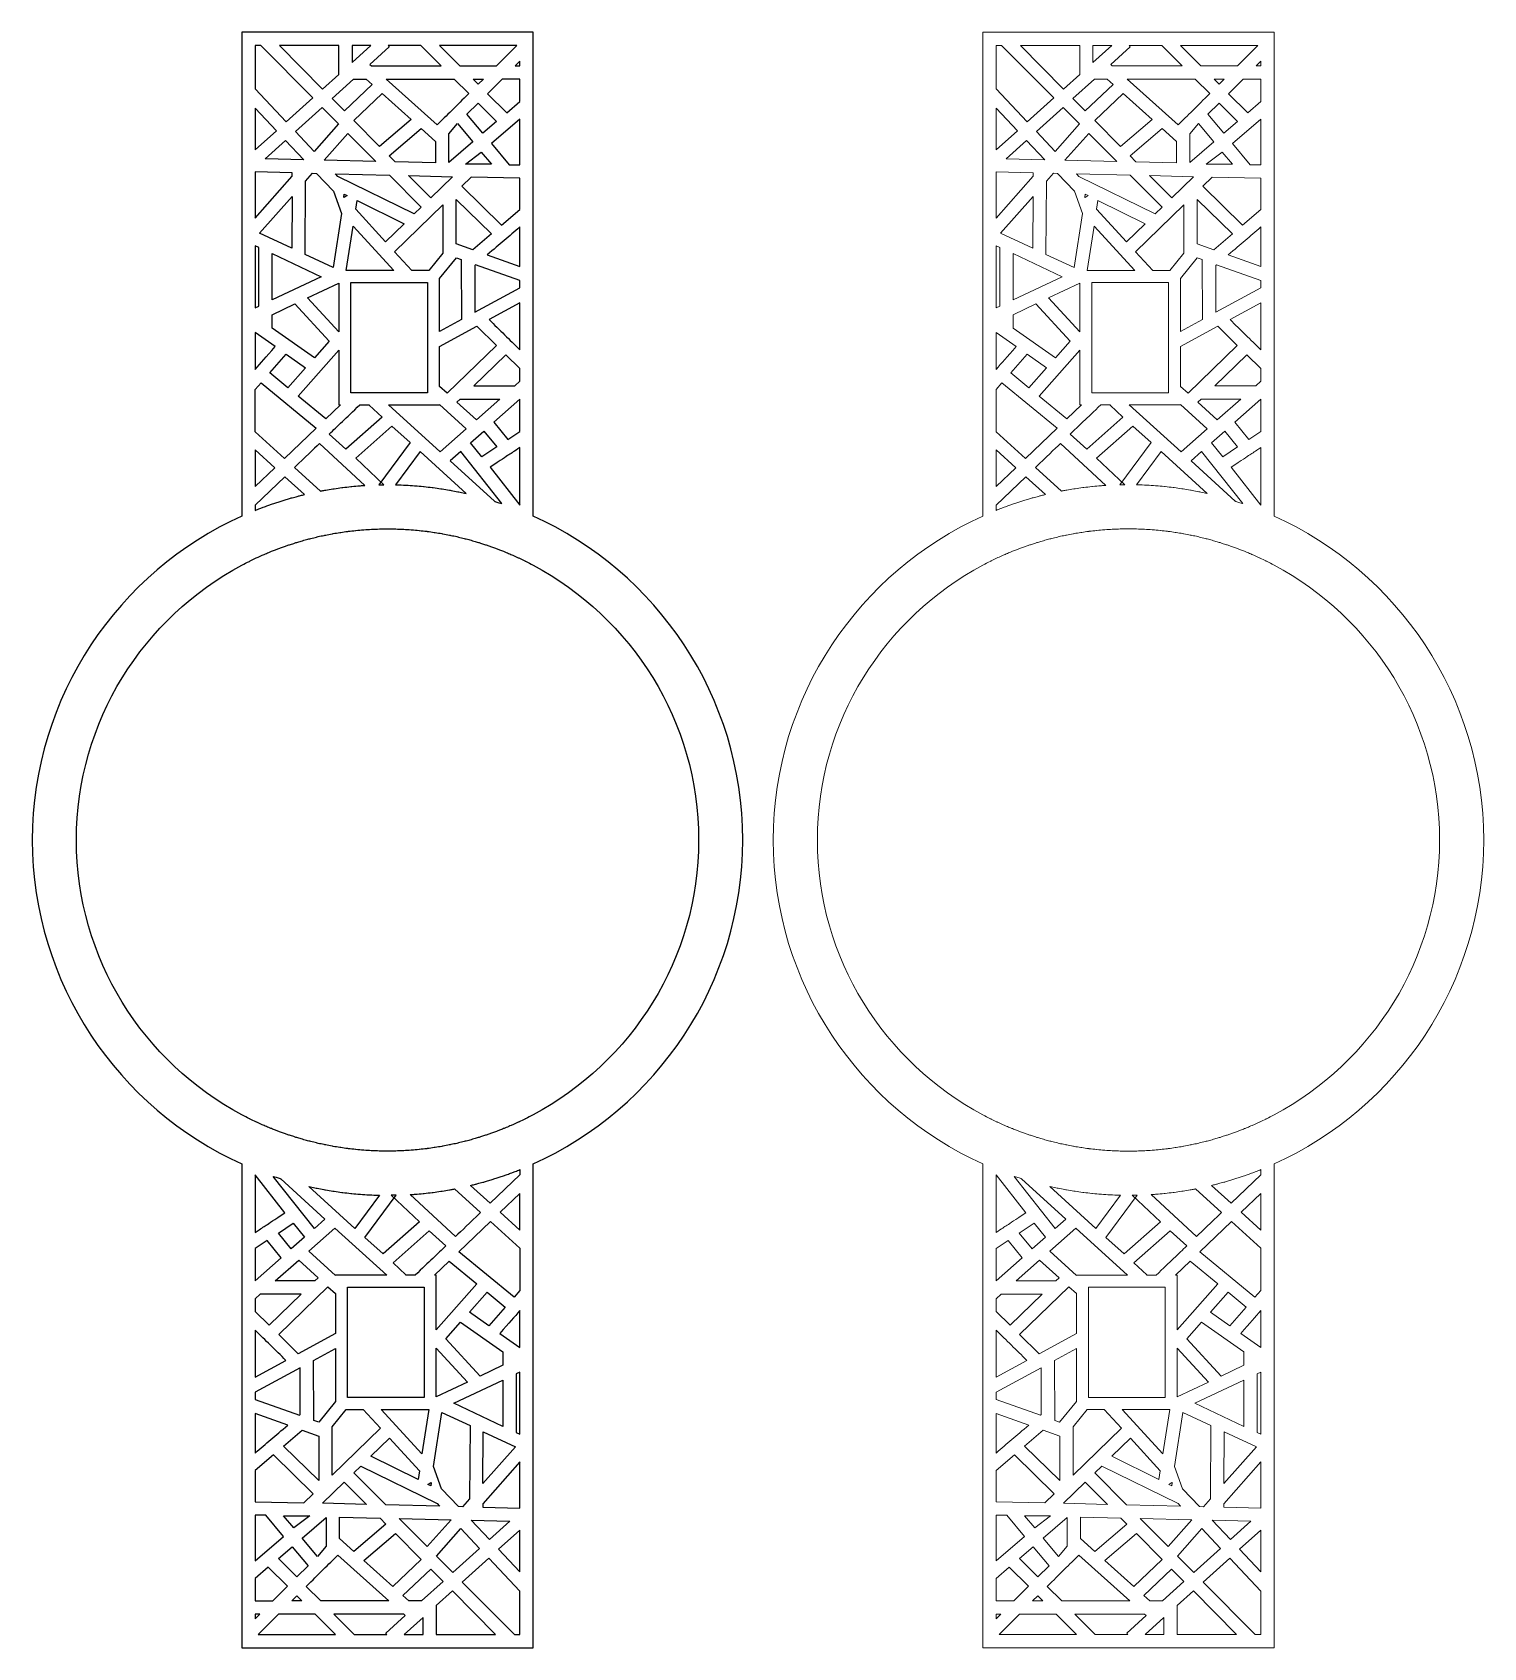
# Model space of a CAD drawing. Header units: centimetres. Extents: x -10.2 to 10.2, y -12.4 to 10.2.
import ezdxf

# ---------------------------------------------------------------- set-up
doc = ezdxf.new("R2010")
doc.units = ezdxf.units.CM
doc.header["$MEASUREMENT"] = 0
doc.layers.add('layer 1', color=7, linetype='Continuous')

msp = doc.modelspace()

# ---------------------------------------------------------------- linework, layer by layer
at = {"layer": 'layer 1', "color": 177}
for points, knots in [([(-7.22126, 10.24276), (-7.22126, 10.24276), (-3.14275, 10.24276), (-3.14275, 10.24276), (-3.14275, 10.24276), (-3.14275, 10.24276), (-3.14275, 3.47021), (-3.14275, 3.47021), (-3.14275, 3.47021), (-1.41485, 2.68903), (-0.20747, 0.94812), (-0.20747, -1.06582), (-0.20747, -1.06582), (-0.20747, -3.07975), (-1.41485, -4.82066), (-3.14275, -5.60184), (-3.14275, -5.60184), (-3.14275, -5.60184), (-3.14275, -12.3744), (-3.14275, -12.3744), (-3.14275, -12.3744), (-3.14275, -12.3744), (-7.22126, -12.3744), (-7.22126, -12.3744), (-7.22126, -12.3744), (-7.22126, -12.3744), (-7.22126, -5.60184), (-7.22126, -5.60184), (-7.22126, -5.60184), (-8.94916, -4.82066), (-10.15655, -3.07975), (-10.15655, -1.06582), (-10.15655, -1.06582), (-10.15655, 0.94812), (-8.94916, 2.68903), (-7.22126, 3.47021), (-7.22126, 3.47021), (-7.22126, 3.47021), (-7.22126, 10.24276), (-7.22126, 10.24276)], [0, 0, 0, 0, 0.09090909, 0.09090909, 0.09090909, 0.09090909, 0.18181818, 0.18181818, 0.18181818, 0.18181818, 0.27272727, 0.27272727, 0.27272727, 0.27272727, 0.36363636, 0.36363636, 0.36363636, 0.36363636, 0.45454545, 0.45454545, 0.45454545, 0.45454545, 0.54545455, 0.54545455, 0.54545455, 0.54545455, 0.63636364, 0.63636364, 0.63636364, 0.63636364, 0.72727273, 0.72727273, 0.72727273, 0.72727273, 0.81818182, 0.81818182, 0.81818182, 0.81818182, 1, 1, 1, 1]), ([(-7.03587, 9.45018), (-7.03587, 9.45018), (-7.03587, 10.05738), (-7.03587, 10.05738), (-7.03587, 10.05738), (-7.03587, 10.05738), (-6.95822, 10.05738), (-6.95822, 10.05738), (-6.95822, 10.05738), (-6.95822, 10.05738), (-6.22915, 9.32315), (-6.22915, 9.32315), (-6.22915, 9.32315), (-6.22915, 9.32315), (-6.59998, 8.98903), (-6.59998, 8.98903), (-6.59998, 8.98903), (-6.59998, 8.98903), (-7.03587, 9.45018), (-7.03587, 9.45018)], [0, 0, 0, 0, 0.16666667, 0.16666667, 0.16666667, 0.16666667, 0.33333333, 0.33333333, 0.33333333, 0.33333333, 0.5, 0.5, 0.5, 0.5, 0.66666667, 0.66666667, 0.66666667, 0.66666667, 1, 1, 1, 1]), ([(-6.69559, 10.05738), (-6.69559, 10.05738), (-5.86526, 10.05738), (-5.86526, 10.05738), (-5.86526, 10.05738), (-5.86526, 10.05738), (-5.86526, 9.65101), (-5.86526, 9.65101), (-5.86526, 9.65101), (-5.86526, 9.65101), (-6.09053, 9.44804), (-6.09053, 9.44804), (-6.09053, 9.44804), (-6.09053, 9.44804), (-6.69559, 10.05738), (-6.69559, 10.05738)], [0, 0, 0, 0, 0.2, 0.2, 0.2, 0.2, 0.4, 0.4, 0.4, 0.4, 0.6, 0.6, 0.6, 0.6, 1, 1, 1, 1]), ([(-5.6789, 10.05738), (-5.6789, 10.05738), (-5.41425, 10.05738), (-5.41425, 10.05738), (-5.41425, 10.05738), (-5.41425, 10.05738), (-5.6789, 9.81893), (-5.6789, 9.81893), (-5.6789, 9.81893), (-5.6789, 9.81893), (-5.6789, 10.05738), (-5.6789, 10.05738)], [0, 0, 0, 0, 0.25, 0.25, 0.25, 0.25, 0.5, 0.5, 0.5, 0.5, 1, 1, 1, 1]), ([(-5.17453, 10.05738), (-5.17453, 10.05738), (-4.714, 10.05738), (-4.714, 10.05738), (-4.714, 10.05738), (-4.714, 10.05738), (-4.43004, 9.77297), (-4.43004, 9.77297), (-4.43004, 9.77297), (-4.7561, 9.77297), (-5.08215, 9.77297), (-5.40821, 9.77297), (-5.40821, 9.77297), (-5.40821, 9.77297), (-5.42989, 9.79245), (-5.42989, 9.79245), (-5.42989, 9.79245), (-5.42989, 9.79245), (-5.1572, 10.03814), (-5.1572, 10.03814), (-5.1572, 10.03814), (-5.1572, 10.03814), (-5.17453, 10.05738), (-5.17453, 10.05738)], [0, 0, 0, 0, 0.14285714, 0.14285714, 0.14285714, 0.14285714, 0.28571429, 0.28571429, 0.28571429, 0.28571429, 0.42857143, 0.42857143, 0.42857143, 0.42857143, 0.57142857, 0.57142857, 0.57142857, 0.57142857, 0.71428571, 0.71428571, 0.71428571, 0.71428571, 1, 1, 1, 1]), ([(-4.45203, 10.05738), (-4.45203, 10.05738), (-3.37034, 10.05738), (-3.37034, 10.05738), (-3.37034, 10.05738), (-3.37034, 10.05738), (-3.65431, 9.77297), (-3.65431, 9.77297), (-3.65431, 9.77297), (-3.82556, 9.77297), (-3.99681, 9.77297), (-4.16806, 9.77297), (-4.16806, 9.77297), (-4.16806, 9.77297), (-4.45203, 10.05738), (-4.45203, 10.05738)], [0, 0, 0, 0, 0.2, 0.2, 0.2, 0.2, 0.4, 0.4, 0.4, 0.4, 0.6, 0.6, 0.6, 0.6, 1, 1, 1, 1]), ([(-3.32814, 9.83727), (-3.32814, 9.83727), (-3.32814, 9.77297), (-3.32814, 9.77297), (-3.32814, 9.77297), (-3.34954, 9.77297), (-3.37094, 9.77297), (-3.39234, 9.77297), (-3.39234, 9.77297), (-3.39234, 9.77297), (-3.32814, 9.83727), (-3.32814, 9.83727)], [0, 0, 0, 0, 0.25, 0.25, 0.25, 0.25, 0.5, 0.5, 0.5, 0.5, 1, 1, 1, 1]), ([(-5.78651, 9.14187), (-5.78651, 9.14187), (-5.39516, 9.51067), (-5.39516, 9.51067), (-5.39516, 9.51067), (-5.39516, 9.51067), (-5.47966, 9.58661), (-5.47966, 9.58661), (-5.47966, 9.58661), (-5.47966, 9.58661), (-5.65834, 9.58661), (-5.65834, 9.58661), (-5.65834, 9.58661), (-5.65834, 9.58661), (-5.95907, 9.31565), (-5.95907, 9.31565), (-5.95907, 9.31565), (-5.95907, 9.31565), (-5.78651, 9.14187), (-5.78651, 9.14187)], [0, 0, 0, 0, 0.16666667, 0.16666667, 0.16666667, 0.16666667, 0.33333333, 0.33333333, 0.33333333, 0.33333333, 0.5, 0.5, 0.5, 0.5, 0.66666667, 0.66666667, 0.66666667, 0.66666667, 1, 1, 1, 1]), ([(-4.48765, 8.94563), (-4.289, 9.14225), (-4.23474, 9.19596), (-4.04466, 9.3841), (-4.04466, 9.3841), (-4.04466, 9.3841), (-4.24719, 9.58661), (-4.24719, 9.58661), (-4.24719, 9.58661), (-4.24719, 9.58661), (-5.20085, 9.58661), (-5.20085, 9.58661), (-5.20085, 9.58661), (-5.20085, 9.58661), (-4.48765, 8.94563), (-4.48765, 8.94563)], [0, 0, 0, 0, 0.2, 0.2, 0.2, 0.2, 0.4, 0.4, 0.4, 0.4, 0.6, 0.6, 0.6, 0.6, 1, 1, 1, 1]), ([(-3.91221, 9.5152), (-3.91221, 9.5152), (-3.84006, 9.58661), (-3.84006, 9.58661), (-3.84006, 9.58661), (-3.84006, 9.58661), (-3.98362, 9.58661), (-3.98362, 9.58661), (-3.98362, 9.58661), (-3.98362, 9.58661), (-3.91221, 9.5152), (-3.91221, 9.5152)], [0, 0, 0, 0, 0.25, 0.25, 0.25, 0.25, 0.5, 0.5, 0.5, 0.5, 1, 1, 1, 1]), ([(-3.32814, 9.58661), (-3.32814, 9.58661), (-3.32814, 9.2722), (-3.32814, 9.2722), (-3.32814, 9.2722), (-3.32814, 9.2722), (-3.51202, 9.11507), (-3.51202, 9.11507), (-3.51202, 9.11507), (-3.51202, 9.11507), (-3.78042, 9.38344), (-3.78042, 9.38344), (-3.78042, 9.38344), (-3.78042, 9.38344), (-3.57515, 9.58661), (-3.57515, 9.58661), (-3.57515, 9.58661), (-3.57515, 9.58661), (-3.32814, 9.58661), (-3.32814, 9.58661)], [0, 0, 0, 0, 0.16666667, 0.16666667, 0.16666667, 0.16666667, 0.33333333, 0.33333333, 0.33333333, 0.33333333, 0.5, 0.5, 0.5, 0.5, 0.66666667, 0.66666667, 0.66666667, 0.66666667, 1, 1, 1, 1]), ([(-5.25607, 9.38567), (-5.25607, 9.38567), (-5.65515, 9.00958), (-5.65515, 9.00958), (-5.65515, 9.00958), (-5.65515, 9.00958), (-5.29217, 8.64404), (-5.29217, 8.64404), (-5.29217, 8.64404), (-5.29217, 8.64404), (-4.85066, 9.02131), (-4.85066, 9.02131), (-4.85066, 9.02131), (-4.85066, 9.02131), (-5.25607, 9.38567), (-5.25607, 9.38567)], [0, 0, 0, 0, 0.2, 0.2, 0.2, 0.2, 0.4, 0.4, 0.4, 0.4, 0.6, 0.6, 0.6, 0.6, 1, 1, 1, 1]), ([(-7.03587, 8.59629), (-7.03587, 8.59629), (-7.03587, 9.17888), (-7.03587, 9.17888), (-7.03587, 9.17888), (-7.03587, 9.17888), (-6.73847, 8.86425), (-6.73847, 8.86425), (-6.73847, 8.86425), (-6.73847, 8.86425), (-7.03587, 8.59629), (-7.03587, 8.59629)], [0, 0, 0, 0, 0.25, 0.25, 0.25, 0.25, 0.5, 0.5, 0.5, 0.5, 1, 1, 1, 1]), ([(-5.86917, 8.96063), (-5.86917, 8.96063), (-6.09769, 9.19076), (-6.09769, 9.19076), (-6.09769, 9.19076), (-6.09769, 9.19076), (-6.47193, 8.85356), (-6.47193, 8.85356), (-6.47193, 8.85356), (-6.47193, 8.85356), (-6.20963, 8.57608), (-6.20963, 8.57608), (-6.20963, 8.57608), (-6.20963, 8.57608), (-5.86917, 8.96063), (-5.86917, 8.96063)], [0, 0, 0, 0, 0.2, 0.2, 0.2, 0.2, 0.4, 0.4, 0.4, 0.4, 0.6, 0.6, 0.6, 0.6, 1, 1, 1, 1]), ([(-3.91287, 9.25234), (-3.91287, 9.25234), (-4.07036, 9.09645), (-4.07036, 9.09645), (-4.07036, 9.09645), (-4.07036, 9.09645), (-3.84679, 8.82902), (-3.84679, 8.82902), (-3.84679, 8.82902), (-3.84679, 8.82902), (-3.65414, 8.99363), (-3.65414, 8.99363), (-3.65414, 8.99363), (-3.65414, 8.99363), (-3.91287, 9.25234), (-3.91287, 9.25234)], [0, 0, 0, 0, 0.2, 0.2, 0.2, 0.2, 0.4, 0.4, 0.4, 0.4, 0.6, 0.6, 0.6, 0.6, 1, 1, 1, 1]), ([(-5.34612, 8.43387), (-5.34612, 8.43387), (-5.73759, 8.82812), (-5.73759, 8.82812), (-5.73759, 8.82812), (-5.73759, 8.82812), (-6.07111, 8.4514), (-6.07111, 8.4514), (-6.07111, 8.4514), (-6.07111, 8.4514), (-5.34612, 8.43387), (-5.34612, 8.43387)], [0, 0, 0, 0, 0.25, 0.25, 0.25, 0.25, 0.5, 0.5, 0.5, 0.5, 1, 1, 1, 1]), ([(-4.50919, 8.41363), (-4.50919, 8.41363), (-4.50919, 8.71441), (-4.50919, 8.71441), (-4.50919, 8.71441), (-4.50919, 8.71441), (-4.71084, 8.89565), (-4.71084, 8.89565), (-4.71084, 8.89565), (-4.71084, 8.89565), (-5.16049, 8.51142), (-5.16049, 8.51142), (-5.16049, 8.51142), (-5.16049, 8.51142), (-5.07702, 8.42736), (-5.07702, 8.42736), (-5.07702, 8.42736), (-5.07702, 8.42736), (-4.50919, 8.41363), (-4.50919, 8.41363)], [0, 0, 0, 0, 0.16666667, 0.16666667, 0.16666667, 0.16666667, 0.33333333, 0.33333333, 0.33333333, 0.33333333, 0.5, 0.5, 0.5, 0.5, 0.66666667, 0.66666667, 0.66666667, 0.66666667, 1, 1, 1, 1]), ([(-4.32282, 8.61772), (-4.32282, 8.61772), (-4.32282, 8.42225), (-4.32282, 8.42225), (-4.32282, 8.42225), (-4.32282, 8.42225), (-3.98848, 8.70794), (-3.98848, 8.70794), (-3.98848, 8.70794), (-3.98848, 8.70794), (-4.20328, 8.96489), (-4.20328, 8.96489), (-4.20328, 8.96489), (-4.20328, 8.96489), (-4.32263, 8.82085), (-4.32263, 8.82085), (-4.32263, 8.82085), (-4.32263, 8.82085), (-4.32282, 8.61772), (-4.32282, 8.61772)], [0, 0, 0, 0, 0.16666667, 0.16666667, 0.16666667, 0.16666667, 0.33333333, 0.33333333, 0.33333333, 0.33333333, 0.5, 0.5, 0.5, 0.5, 0.66666667, 0.66666667, 0.66666667, 0.66666667, 1, 1, 1, 1]), ([(-3.32814, 9.02708), (-3.32814, 9.02708), (-3.32814, 8.38506), (-3.32814, 8.38506), (-3.32814, 8.38506), (-3.32814, 8.38506), (-3.4787, 8.38871), (-3.4787, 8.38871), (-3.4787, 8.38871), (-3.4787, 8.38871), (-3.72726, 8.68604), (-3.72726, 8.68604), (-3.72726, 8.68604), (-3.72726, 8.68604), (-3.32814, 9.02708), (-3.32814, 9.02708)], [0, 0, 0, 0, 0.2, 0.2, 0.2, 0.2, 0.4, 0.4, 0.4, 0.4, 0.6, 0.6, 0.6, 0.6, 1, 1, 1, 1]), ([(-6.35471, 8.45826), (-6.35471, 8.45826), (-6.61042, 8.72878), (-6.61042, 8.72878), (-6.61042, 8.72878), (-6.61042, 8.72878), (-6.89613, 8.47136), (-6.89613, 8.47136), (-6.89613, 8.47136), (-6.89613, 8.47136), (-6.35471, 8.45826), (-6.35471, 8.45826)], [0, 0, 0, 0, 0.25, 0.25, 0.25, 0.25, 0.5, 0.5, 0.5, 0.5, 1, 1, 1, 1]), ([(-3.72661, 8.3947), (-3.72661, 8.3947), (-3.86895, 8.56496), (-3.86895, 8.56496), (-3.86895, 8.56496), (-3.86895, 8.56496), (-4.09179, 8.39702), (-4.09179, 8.39702), (-4.09179, 8.39702), (-4.09179, 8.39702), (-3.72661, 8.3947), (-3.72661, 8.3947)], [0, 0, 0, 0, 0.25, 0.25, 0.25, 0.25, 0.5, 0.5, 0.5, 0.5, 1, 1, 1, 1]), ([(-7.03587, 7.64284), (-7.03587, 7.64284), (-7.03587, 8.28832), (-7.03587, 8.28832), (-7.03587, 8.28832), (-7.03587, 8.28832), (-6.51703, 8.27577), (-6.51703, 8.27577), (-6.51703, 8.27577), (-6.51703, 8.27577), (-6.51731, 8.22856), (-6.51731, 8.22856), (-6.51731, 8.22856), (-6.51731, 8.22856), (-7.03587, 7.64284), (-7.03587, 7.64284)], [0, 0, 0, 0, 0.2, 0.2, 0.2, 0.2, 0.4, 0.4, 0.4, 0.4, 0.6, 0.6, 0.6, 0.6, 1, 1, 1, 1]), ([(-5.82551, 7.70415), (-5.82551, 7.70415), (-5.93949, 8.01899), (-5.93949, 8.01899), (-5.93949, 8.01899), (-5.93949, 8.01899), (-6.17438, 8.26749), (-6.17438, 8.26749), (-6.17438, 8.26749), (-6.17438, 8.26749), (-6.2327, 8.26889), (-6.2327, 8.26889), (-6.2327, 8.26889), (-6.2327, 8.26889), (-6.33137, 8.15744), (-6.33137, 8.15744), (-6.33137, 8.15744), (-6.33137, 8.15744), (-6.33749, 7.13371), (-6.33749, 7.13371), (-6.33749, 7.13371), (-6.33749, 7.13371), (-5.94156, 6.94836), (-5.94156, 6.94836), (-5.94156, 6.94836), (-5.94156, 6.94836), (-5.82551, 7.70415), (-5.82551, 7.70415)], [0, 0, 0, 0, 0.125, 0.125, 0.125, 0.125, 0.25, 0.25, 0.25, 0.25, 0.375, 0.375, 0.375, 0.375, 0.5, 0.5, 0.5, 0.5, 0.625, 0.625, 0.625, 0.625, 0.75, 0.75, 0.75, 0.75, 1, 1, 1, 1]), ([(-4.71019, 7.79344), (-4.71019, 7.79344), (-5.15645, 8.24287), (-5.15645, 8.24287), (-5.15645, 8.24287), (-5.15645, 8.24287), (-5.91194, 8.26114), (-5.91194, 8.26114), (-5.91194, 8.26114), (-5.91194, 8.26114), (-5.8788, 8.22608), (-5.8788, 8.22608), (-5.8788, 8.22608), (-5.8788, 8.22608), (-4.80692, 7.69934), (-4.80692, 7.69934), (-4.80692, 7.69934), (-4.80692, 7.69934), (-4.71019, 7.79344), (-4.71019, 7.79344)], [0, 0, 0, 0, 0.16666667, 0.16666667, 0.16666667, 0.16666667, 0.33333333, 0.33333333, 0.33333333, 0.33333333, 0.5, 0.5, 0.5, 0.5, 0.66666667, 0.66666667, 0.66666667, 0.66666667, 1, 1, 1, 1]), ([(-4.27096, 8.22145), (-4.27096, 8.22145), (-4.88736, 8.23636), (-4.88736, 8.23636), (-4.88736, 8.23636), (-4.88736, 8.23636), (-4.5766, 7.9234), (-4.5766, 7.9234), (-4.5766, 7.9234), (-4.5766, 7.9234), (-4.27024, 8.22143), (-4.27024, 8.22143), (-4.27024, 8.22143), (-4.27024, 8.22143), (-4.27096, 8.22145), (-4.27096, 8.22145)], [0, 0, 0, 0, 0.2, 0.2, 0.2, 0.2, 0.4, 0.4, 0.4, 0.4, 0.6, 0.6, 0.6, 0.6, 1, 1, 1, 1]), ([(-3.32814, 8.19865), (-3.32814, 8.19865), (-3.32814, 7.76226), (-3.32814, 7.76226), (-3.32814, 7.76226), (-3.32814, 7.76226), (-3.58415, 7.5435), (-3.58415, 7.5435), (-3.58415, 7.5435), (-3.58415, 7.5435), (-4.14168, 8.08651), (-4.14168, 8.08651), (-4.14168, 8.08651), (-4.14168, 8.08651), (-4.00947, 8.21513), (-4.00947, 8.21513), (-4.00947, 8.21513), (-4.00947, 8.21513), (-3.32814, 8.19865), (-3.32814, 8.19865)], [0, 0, 0, 0, 0.16666667, 0.16666667, 0.16666667, 0.16666667, 0.33333333, 0.33333333, 0.33333333, 0.33333333, 0.5, 0.5, 0.5, 0.5, 0.66666667, 0.66666667, 0.66666667, 0.66666667, 1, 1, 1, 1]), ([(-6.519, 7.94552), (-6.519, 7.94552), (-6.97395, 7.43165), (-6.97395, 7.43165), (-6.97395, 7.43165), (-6.97395, 7.43165), (-6.52333, 7.2207), (-6.52333, 7.2207), (-6.52333, 7.2207), (-6.52333, 7.2207), (-6.519, 7.94552), (-6.519, 7.94552)], [0, 0, 0, 0, 0.25, 0.25, 0.25, 0.25, 0.5, 0.5, 0.5, 0.5, 1, 1, 1, 1]), ([(-5.79466, 7.93649), (-5.79466, 7.93649), (-5.78746, 7.92866), (-5.78746, 7.92866), (-5.78746, 7.92866), (-5.78746, 7.92866), (-5.74523, 7.95611), (-5.74523, 7.95611), (-5.74523, 7.95611), (-5.74523, 7.95611), (-5.78839, 7.97732), (-5.78839, 7.97732), (-5.78839, 7.97732), (-5.78839, 7.97732), (-5.79466, 7.93649), (-5.79466, 7.93649)], [0, 0, 0, 0, 0.2, 0.2, 0.2, 0.2, 0.4, 0.4, 0.4, 0.4, 0.6, 0.6, 0.6, 0.6, 1, 1, 1, 1]), ([(-5.20859, 7.30859), (-5.20859, 7.30859), (-4.94874, 7.56138), (-4.94874, 7.56138), (-4.94874, 7.56138), (-4.94874, 7.56138), (-5.60926, 7.88597), (-5.60926, 7.88597), (-5.60926, 7.88597), (-5.60926, 7.88597), (-5.62791, 7.76459), (-5.62791, 7.76459), (-5.62791, 7.76459), (-5.62791, 7.76459), (-5.20859, 7.30859), (-5.20859, 7.30859)], [0, 0, 0, 0, 0.2, 0.2, 0.2, 0.2, 0.4, 0.4, 0.4, 0.4, 0.6, 0.6, 0.6, 0.6, 1, 1, 1, 1]), ([(-4.40665, 7.82874), (-4.40665, 7.82874), (-5.0824, 7.17136), (-5.0824, 7.17136), (-5.0824, 7.17136), (-5.0824, 7.17136), (-4.83966, 6.90739), (-4.83966, 6.90739), (-4.83966, 6.90739), (-4.83966, 6.90739), (-4.60346, 6.90739), (-4.60346, 6.90739), (-4.60346, 6.90739), (-4.60346, 6.90739), (-4.40819, 7.15027), (-4.40819, 7.15027), (-4.40819, 7.15027), (-4.40819, 7.15027), (-4.40665, 7.82874), (-4.40665, 7.82874)], [0, 0, 0, 0, 0.16666667, 0.16666667, 0.16666667, 0.16666667, 0.33333333, 0.33333333, 0.33333333, 0.33333333, 0.5, 0.5, 0.5, 0.5, 0.66666667, 0.66666667, 0.66666667, 0.66666667, 1, 1, 1, 1]), ([(-4.22029, 7.90292), (-4.22029, 7.90292), (-4.22029, 7.28248), (-4.22029, 7.28248), (-4.22029, 7.28248), (-4.22029, 7.28248), (-3.98709, 7.19919), (-3.98709, 7.19919), (-3.98709, 7.19919), (-3.98709, 7.19919), (-3.72642, 7.42193), (-3.72642, 7.42193), (-3.72642, 7.42193), (-3.72642, 7.42193), (-4.22029, 7.90292), (-4.22029, 7.90292)], [0, 0, 0, 0, 0.2, 0.2, 0.2, 0.2, 0.4, 0.4, 0.4, 0.4, 0.6, 0.6, 0.6, 0.6, 1, 1, 1, 1]), ([(-5.09284, 6.90739), (-5.09284, 6.90739), (-5.66418, 7.52871), (-5.66418, 7.52871), (-5.66418, 7.52871), (-5.66418, 7.52871), (-5.75969, 6.90739), (-5.75969, 6.90739), (-5.75969, 6.90739), (-5.75969, 6.90739), (-5.09284, 6.90739), (-5.09284, 6.90739)], [0, 0, 0, 0, 0.25, 0.25, 0.25, 0.25, 0.5, 0.5, 0.5, 0.5, 1, 1, 1, 1]), ([(-3.32814, 7.51713), (-3.32814, 7.51713), (-3.32814, 6.96383), (-3.32814, 6.96383), (-3.32814, 6.96383), (-3.32814, 6.96383), (-3.78479, 7.12693), (-3.78479, 7.12693), (-3.78479, 7.12693), (-3.60656, 7.27923), (-3.48279, 7.38499), (-3.32814, 7.51713)], [0, 0, 0, 0, 0.25, 0.25, 0.25, 0.25, 0.5, 0.5, 0.5, 0.5, 1, 1, 1, 1]), ([(-7.03587, 6.38323), (-7.03587, 6.38323), (-7.03587, 7.25486), (-7.03587, 7.25486), (-7.03587, 7.25486), (-7.03587, 7.25486), (-6.98502, 7.23106), (-6.98502, 7.23106), (-6.98502, 7.23106), (-6.98502, 7.23106), (-6.98502, 6.40728), (-6.98502, 6.40728), (-6.98502, 6.40728), (-6.98502, 6.40728), (-7.03587, 6.38323), (-7.03587, 6.38323)], [0, 0, 0, 0, 0.2, 0.2, 0.2, 0.2, 0.4, 0.4, 0.4, 0.4, 0.6, 0.6, 0.6, 0.6, 1, 1, 1, 1]), ([(-6.1097, 6.8213), (-6.1097, 6.8213), (-6.79866, 7.14382), (-6.79866, 7.14382), (-6.79866, 7.14382), (-6.79866, 7.14382), (-6.79866, 6.49543), (-6.79866, 6.49543), (-6.79866, 6.49543), (-6.79866, 6.49543), (-6.1097, 6.8213), (-6.1097, 6.8213)], [0, 0, 0, 0, 0.25, 0.25, 0.25, 0.25, 0.5, 0.5, 0.5, 0.5, 1, 1, 1, 1]), ([(-4.21777, 7.08369), (-4.21777, 7.08369), (-4.45339, 6.7965), (-4.45339, 6.7965), (-4.45339, 6.7965), (-4.45339, 6.7965), (-4.45339, 6.05591), (-4.45339, 6.05591), (-4.45339, 6.05591), (-4.45339, 6.05591), (-4.14446, 6.22358), (-4.14446, 6.22358), (-4.14446, 6.22358), (-4.14446, 6.22358), (-4.15041, 7.05963), (-4.15041, 7.05963), (-4.15041, 7.05963), (-4.15041, 7.05963), (-4.21777, 7.08369), (-4.21777, 7.08369)], [0, 0, 0, 0, 0.16666667, 0.16666667, 0.16666667, 0.16666667, 0.33333333, 0.33333333, 0.33333333, 0.33333333, 0.5, 0.5, 0.5, 0.5, 0.66666667, 0.66666667, 0.66666667, 0.66666667, 1, 1, 1, 1]), ([(-3.32814, 6.76594), (-3.32814, 6.76594), (-3.32814, 6.6666), (-3.32814, 6.6666), (-3.32814, 6.6666), (-3.32814, 6.6666), (-3.95809, 6.32472), (-3.95809, 6.32472), (-3.95809, 6.32472), (-3.95809, 6.32472), (-3.95809, 6.97885), (-3.95809, 6.97885), (-3.95809, 6.97885), (-3.95809, 6.97885), (-3.94811, 6.98737), (-3.94811, 6.98737), (-3.94811, 6.98737), (-3.94811, 6.98737), (-3.32814, 6.76594), (-3.32814, 6.76594)], [0, 0, 0, 0, 0.16666667, 0.16666667, 0.16666667, 0.16666667, 0.33333333, 0.33333333, 0.33333333, 0.33333333, 0.5, 0.5, 0.5, 0.5, 0.66666667, 0.66666667, 0.66666667, 0.66666667, 1, 1, 1, 1]), ([(-5.86366, 6.73152), (-5.86366, 6.73152), (-6.3041, 6.5232), (-6.3041, 6.5232), (-6.3041, 6.5232), (-6.3041, 6.5232), (-5.86366, 6.0491), (-5.86366, 6.0491), (-5.86366, 6.0491), (-5.86366, 6.0491), (-5.86366, 6.73152), (-5.86366, 6.73152)], [0, 0, 0, 0, 0.25, 0.25, 0.25, 0.25, 0.5, 0.5, 0.5, 0.5, 1, 1, 1, 1]), ([(-4.62281, 5.19661), (-4.62281, 5.19661), (-4.62281, 5.75192), (-4.62281, 5.75192), (-4.62281, 5.75192), (-4.62281, 5.75192), (-4.62281, 5.96397), (-4.62281, 5.96397), (-4.62281, 5.96397), (-4.62281, 5.96397), (-4.62281, 6.73797), (-4.62281, 6.73797), (-4.62281, 6.73797), (-4.97408, 6.73797), (-5.30014, 6.73797), (-5.69424, 6.73797), (-5.69424, 6.73797), (-5.69424, 6.73797), (-5.69424, 5.38248), (-5.69424, 5.38248), (-5.69424, 5.38248), (-5.69424, 5.38248), (-5.69424, 5.19661), (-5.69424, 5.19661), (-5.69424, 5.19661), (-5.69424, 5.19661), (-4.62281, 5.19661), (-4.62281, 5.19661)], [0, 0, 0, 0, 0.125, 0.125, 0.125, 0.125, 0.25, 0.25, 0.25, 0.25, 0.375, 0.375, 0.375, 0.375, 0.5, 0.5, 0.5, 0.5, 0.625, 0.625, 0.625, 0.625, 0.75, 0.75, 0.75, 0.75, 1, 1, 1, 1]), ([(-6.48083, 6.43961), (-6.48083, 6.43961), (-6.79866, 6.28928), (-6.79866, 6.28928), (-6.79866, 6.28928), (-6.79866, 6.28928), (-6.79866, 6.10106), (-6.79866, 6.10106), (-6.79866, 6.10106), (-6.79866, 6.10106), (-6.20593, 5.68592), (-6.20593, 5.68592), (-6.20593, 5.68592), (-6.20593, 5.68592), (-5.99829, 5.9202), (-5.99829, 5.9202), (-5.99829, 5.9202), (-5.99829, 5.9202), (-6.48083, 6.43961), (-6.48083, 6.43961)], [0, 0, 0, 0, 0.16666667, 0.16666667, 0.16666667, 0.16666667, 0.33333333, 0.33333333, 0.33333333, 0.33333333, 0.5, 0.5, 0.5, 0.5, 0.66666667, 0.66666667, 0.66666667, 0.66666667, 1, 1, 1, 1]), ([(-3.32814, 6.45456), (-3.32814, 6.45456), (-3.32814, 5.797), (-3.32814, 5.797), (-3.32814, 5.797), (-3.4727, 5.93864), (-3.61068, 6.07386), (-3.76001, 6.22018), (-3.76001, 6.22018), (-3.76001, 6.22018), (-3.32814, 6.45456), (-3.32814, 6.45456)], [0, 0, 0, 0, 0.25, 0.25, 0.25, 0.25, 0.5, 0.5, 0.5, 0.5, 1, 1, 1, 1]), ([(-3.65788, 5.85919), (-3.65788, 5.85919), (-3.93137, 6.12718), (-3.93137, 6.12718), (-3.93137, 6.12718), (-3.93137, 6.12718), (-4.45339, 5.84387), (-4.45339, 5.84387), (-4.45339, 5.84387), (-4.45339, 5.84387), (-4.45339, 5.28499), (-4.45339, 5.28499), (-4.45339, 5.28499), (-4.45339, 5.28499), (-4.34732, 5.18849), (-4.34732, 5.18849), (-4.34732, 5.18849), (-4.34732, 5.18849), (-3.65788, 5.85919), (-3.65788, 5.85919)], [0, 0, 0, 0, 0.16666667, 0.16666667, 0.16666667, 0.16666667, 0.33333333, 0.33333333, 0.33333333, 0.33333333, 0.5, 0.5, 0.5, 0.5, 0.66666667, 0.66666667, 0.66666667, 0.66666667, 1, 1, 1, 1]), ([(-7.03587, 5.52296), (-7.03587, 5.52296), (-7.03587, 6.03967), (-7.03587, 6.03967), (-7.03587, 6.03967), (-7.03587, 6.03967), (-6.7538, 5.84211), (-6.7538, 5.84211), (-6.7538, 5.84211), (-6.88838, 5.68984), (-6.95569, 5.61368), (-7.03587, 5.52296)], [0, 0, 0, 0, 0.25, 0.25, 0.25, 0.25, 0.5, 0.5, 0.5, 0.5, 1, 1, 1, 1]), ([(-6.57654, 5.26659), (-6.57654, 5.26659), (-6.33014, 5.54539), (-6.33014, 5.54539), (-6.33014, 5.54539), (-6.33014, 5.54539), (-6.60017, 5.73451), (-6.60017, 5.73451), (-6.60017, 5.73451), (-6.60017, 5.73451), (-6.82997, 5.47451), (-6.82997, 5.47451), (-6.82997, 5.47451), (-6.82997, 5.47451), (-6.57654, 5.26659), (-6.57654, 5.26659)], [0, 0, 0, 0, 0.2, 0.2, 0.2, 0.2, 0.4, 0.4, 0.4, 0.4, 0.6, 0.6, 0.6, 0.6, 1, 1, 1, 1]), ([(-5.86366, 5.79089), (-5.86366, 5.79089), (-6.43229, 5.14826), (-6.43229, 5.14826), (-6.43229, 5.14826), (-6.43229, 5.14826), (-6.04463, 4.83024), (-6.04463, 4.83024), (-6.04463, 4.83024), (-6.04463, 4.83024), (-5.83868, 5.0272), (-5.83868, 5.0272), (-5.83868, 5.0272), (-5.83868, 5.0272), (-5.86366, 5.0272), (-5.86366, 5.0272), (-5.86366, 5.0272), (-5.86366, 5.0272), (-5.86366, 5.79089), (-5.86366, 5.79089)], [0, 0, 0, 0, 0.16666667, 0.16666667, 0.16666667, 0.16666667, 0.33333333, 0.33333333, 0.33333333, 0.33333333, 0.5, 0.5, 0.5, 0.5, 0.66666667, 0.66666667, 0.66666667, 0.66666667, 1, 1, 1, 1]), ([(-3.32814, 5.53609), (-3.32814, 5.53609), (-3.32814, 5.35716), (-3.32814, 5.35716), (-3.32814, 5.35716), (-3.32814, 5.35716), (-3.39979, 5.29362), (-3.39979, 5.29362), (-3.39979, 5.29362), (-3.39979, 5.29362), (-3.97199, 5.29362), (-3.97199, 5.29362), (-3.97199, 5.29362), (-3.97199, 5.29362), (-3.52473, 5.72873), (-3.52473, 5.72873), (-3.52473, 5.72873), (-3.52473, 5.72873), (-3.32814, 5.53609), (-3.32814, 5.53609)], [0, 0, 0, 0, 0.16666667, 0.16666667, 0.16666667, 0.16666667, 0.33333333, 0.33333333, 0.33333333, 0.33333333, 0.5, 0.5, 0.5, 0.5, 0.66666667, 0.66666667, 0.66666667, 0.66666667, 1, 1, 1, 1]), ([(-6.62431, 4.27589), (-6.62431, 4.27589), (-6.18031, 4.70049), (-6.18031, 4.70049), (-6.18031, 4.70049), (-6.18031, 4.70049), (-6.95347, 5.33477), (-6.95347, 5.33477), (-6.95347, 5.33477), (-6.95347, 5.33477), (-7.03587, 5.24154), (-7.03587, 5.24154), (-7.03587, 5.24154), (-7.03587, 5.24154), (-7.03587, 4.65029), (-7.03587, 4.65029), (-7.03587, 4.65029), (-7.03587, 4.65029), (-6.62431, 4.27589), (-6.62431, 4.27589)], [0, 0, 0, 0, 0.16666667, 0.16666667, 0.16666667, 0.16666667, 0.33333333, 0.33333333, 0.33333333, 0.33333333, 0.5, 0.5, 0.5, 0.5, 0.66666667, 0.66666667, 0.66666667, 0.66666667, 1, 1, 1, 1]), ([(-5.76674, 4.40588), (-5.76674, 4.40588), (-5.25906, 4.85614), (-5.25906, 4.85614), (-5.25906, 4.85614), (-5.25906, 4.85614), (-5.43987, 5.02063), (-5.43987, 5.02063), (-5.43987, 5.02063), (-5.43987, 5.02063), (-5.4339, 5.0272), (-5.4339, 5.0272), (-5.4339, 5.0272), (-5.4339, 5.0272), (-5.56904, 5.0272), (-5.56904, 5.0272), (-5.56904, 5.0272), (-5.769, 4.83597), (-5.88127, 4.72861), (-5.99838, 4.61661), (-5.99838, 4.61661), (-5.99838, 4.61661), (-5.76674, 4.40588), (-5.76674, 4.40588)], [0, 0, 0, 0, 0.14285714, 0.14285714, 0.14285714, 0.14285714, 0.28571429, 0.28571429, 0.28571429, 0.28571429, 0.42857143, 0.42857143, 0.42857143, 0.42857143, 0.57142857, 0.57142857, 0.57142857, 0.57142857, 0.71428571, 0.71428571, 0.71428571, 0.71428571, 1, 1, 1, 1]), ([(-4.44452, 4.36706), (-4.44452, 4.36706), (-4.07832, 4.69184), (-4.07832, 4.69184), (-4.07832, 4.69184), (-4.07832, 4.69184), (-4.45339, 5.03306), (-4.45339, 5.03306), (-4.45339, 5.03306), (-4.45339, 5.03306), (-4.45339, 5.0272), (-4.45339, 5.0272), (-4.45339, 5.0272), (-4.45339, 5.0272), (-5.17016, 5.0272), (-5.17016, 5.0272), (-5.17016, 5.0272), (-5.17016, 5.0272), (-4.44452, 4.36706), (-4.44452, 4.36706)], [0, 0, 0, 0, 0.16666667, 0.16666667, 0.16666667, 0.16666667, 0.33333333, 0.33333333, 0.33333333, 0.33333333, 0.5, 0.5, 0.5, 0.5, 0.66666667, 0.66666667, 0.66666667, 0.66666667, 1, 1, 1, 1]), ([(-3.60992, 5.10726), (-3.60992, 5.10726), (-4.16356, 5.10726), (-4.16356, 5.10726), (-4.16356, 5.10726), (-4.16356, 5.10726), (-4.20921, 5.06285), (-4.20921, 5.06285), (-4.20921, 5.06285), (-4.20921, 5.06285), (-3.93809, 4.81621), (-3.93809, 4.81621), (-3.93809, 4.81621), (-3.93809, 4.81621), (-3.60992, 5.10726), (-3.60992, 5.10726)], [0, 0, 0, 0, 0.2, 0.2, 0.2, 0.2, 0.4, 0.4, 0.4, 0.4, 0.6, 0.6, 0.6, 0.6, 1, 1, 1, 1]), ([(-3.32814, 5.10726), (-3.32814, 5.10726), (-3.32814, 4.65314), (-3.32814, 4.65314), (-3.32814, 4.65314), (-3.32814, 4.65314), (-3.49692, 4.54141), (-3.49692, 4.54141), (-3.49692, 4.54141), (-3.49692, 4.54141), (-3.69332, 4.7842), (-3.69332, 4.7842), (-3.69332, 4.7842), (-3.69332, 4.7842), (-3.32906, 5.10726), (-3.32906, 5.10726), (-3.32906, 5.10726), (-3.32906, 5.10726), (-3.32814, 5.10726), (-3.32814, 5.10726)], [0, 0, 0, 0, 0.16666667, 0.16666667, 0.16666667, 0.16666667, 0.33333333, 0.33333333, 0.33333333, 0.33333333, 0.5, 0.5, 0.5, 0.5, 0.66666667, 0.66666667, 0.66666667, 0.66666667, 1, 1, 1, 1]), ([(-5.235, 3.90843), (-5.25731, 3.90819), (-5.27958, 3.90782), (-5.30182, 3.90729), (-5.30182, 3.90729), (-5.30182, 3.90729), (-4.86498, 4.49763), (-4.86498, 4.49763), (-4.86498, 4.49763), (-4.86498, 4.49763), (-5.12042, 4.73001), (-5.12042, 4.73001), (-5.12042, 4.73001), (-5.12042, 4.73001), (-5.6281, 4.27976), (-5.6281, 4.27976), (-5.6281, 4.27976), (-5.6281, 4.27976), (-5.235, 3.90843), (-5.235, 3.90843)], [0, 0, 0, 0, 0.16666667, 0.16666667, 0.16666667, 0.16666667, 0.33333333, 0.33333333, 0.33333333, 0.33333333, 0.5, 0.5, 0.5, 0.5, 0.66666667, 0.66666667, 0.66666667, 0.66666667, 1, 1, 1, 1]), ([(-3.65303, 4.43807), (-3.65303, 4.43807), (-3.83289, 4.66042), (-3.83289, 4.66042), (-3.83289, 4.66042), (-3.83289, 4.66042), (-4.01776, 4.49646), (-4.01776, 4.49646), (-4.01776, 4.49646), (-4.01776, 4.49646), (-3.862, 4.29975), (-3.862, 4.29975), (-3.862, 4.29975), (-3.862, 4.29975), (-3.65303, 4.43807), (-3.65303, 4.43807)], [0, 0, 0, 0, 0.2, 0.2, 0.2, 0.2, 0.4, 0.4, 0.4, 0.4, 0.6, 0.6, 0.6, 0.6, 1, 1, 1, 1]), ([(-7.03587, 3.88231), (-7.03587, 3.88231), (-7.03587, 4.39836), (-7.03587, 4.39836), (-7.03587, 4.39836), (-7.03587, 4.39836), (-6.75932, 4.14678), (-6.75932, 4.14678), (-6.75932, 4.14678), (-6.75932, 4.14678), (-7.03587, 3.88231), (-7.03587, 3.88231)], [0, 0, 0, 0, 0.25, 0.25, 0.25, 0.25, 0.5, 0.5, 0.5, 0.5, 1, 1, 1, 1]), ([(-5.55986, 3.89442), (-5.56251, 3.89422), (-5.56515, 3.89402), (-5.5678, 3.89381), (-5.5678, 3.89381), (-5.60657, 3.89081), (-5.64521, 3.88736), (-5.68372, 3.88346), (-5.68372, 3.88346), (-5.68755, 3.88308), (-5.69139, 3.88269), (-5.69522, 3.88229), (-5.69522, 3.88229), (-5.7323, 3.87845), (-5.76926, 3.87421), (-5.8061, 3.86955), (-5.8061, 3.86955), (-5.8115, 3.86887), (-5.8169, 3.86818), (-5.8223, 3.86748), (-5.8223, 3.86748), (-5.85747, 3.86292), (-5.89252, 3.85799), (-5.92747, 3.85269), (-5.92747, 3.85269), (-5.93451, 3.85162), (-5.94156, 3.85054), (-5.9486, 3.84944), (-5.9486, 3.84944), (-5.98165, 3.84428), (-6.01459, 3.8388), (-6.04743, 3.83299), (-6.04743, 3.83299), (-6.05633, 3.83141), (-6.06522, 3.82982), (-6.0741, 3.8282), (-6.0741, 3.8282), (-6.09018, 3.82526), (-6.10623, 3.82225), (-6.12226, 3.81916), (-6.12226, 3.81916), (-6.12226, 3.81916), (-6.48613, 4.15018), (-6.48613, 4.15018), (-6.48613, 4.15018), (-6.33154, 4.29801), (-6.22359, 4.40125), (-6.1334, 4.4875), (-6.1334, 4.4875), (-6.1334, 4.4875), (-5.49969, 3.89862), (-5.49969, 3.89862), (-5.49969, 3.89862), (-5.51978, 3.89734), (-5.53983, 3.89594), (-5.55986, 3.89442)], [0, 0, 0, 0, 0.06666667, 0.06666667, 0.06666667, 0.06666667, 0.13333333, 0.13333333, 0.13333333, 0.13333333, 0.2, 0.2, 0.2, 0.2, 0.26666667, 0.26666667, 0.26666667, 0.26666667, 0.33333333, 0.33333333, 0.33333333, 0.33333333, 0.4, 0.4, 0.4, 0.4, 0.46666667, 0.46666667, 0.46666667, 0.46666667, 0.53333333, 0.53333333, 0.53333333, 0.53333333, 0.6, 0.6, 0.6, 0.6, 0.66666667, 0.66666667, 0.66666667, 0.66666667, 0.73333333, 0.73333333, 0.73333333, 0.73333333, 0.8, 0.8, 0.8, 0.8, 0.86666667, 0.86666667, 0.86666667, 0.86666667, 1, 1, 1, 1]), ([(-4.16646, 3.80404), (-4.17635, 3.80611), (-4.18624, 3.80814), (-4.19616, 3.81015), (-4.19616, 3.81015), (-4.2278, 3.81657), (-4.25955, 3.82268), (-4.29141, 3.82849), (-4.29141, 3.82849), (-4.29941, 3.82994), (-4.30741, 3.83138), (-4.31542, 3.8328), (-4.31542, 3.8328), (-4.34906, 3.83875), (-4.38281, 3.84438), (-4.41667, 3.84965), (-4.41667, 3.84965), (-4.42298, 3.85063), (-4.42929, 3.8516), (-4.4356, 3.85256), (-4.4356, 3.85256), (-4.47106, 3.85794), (-4.50663, 3.86294), (-4.54232, 3.86756), (-4.54232, 3.86756), (-4.5473, 3.86821), (-4.55228, 3.86885), (-4.55727, 3.86948), (-4.55727, 3.86948), (-4.59441, 3.87417), (-4.63167, 3.87846), (-4.66906, 3.88232), (-4.66906, 3.88232), (-4.67265, 3.88269), (-4.67625, 3.88306), (-4.67985, 3.88343), (-4.67985, 3.88343), (-4.71848, 3.88734), (-4.75724, 3.8908), (-4.79613, 3.89381), (-4.79613, 3.89381), (-4.79876, 3.89401), (-4.8014, 3.89422), (-4.80403, 3.89442), (-4.80403, 3.89442), (-4.84384, 3.89744), (-4.88378, 3.89998), (-4.92384, 3.90205), (-4.92384, 3.90205), (-4.92566, 3.90214), (-4.92749, 3.90224), (-4.92931, 3.90233), (-4.92931, 3.90233), (-4.97003, 3.90439), (-5.01088, 3.90595), (-5.05185, 3.90701), (-5.05185, 3.90701), (-5.05324, 3.90705), (-5.05463, 3.90708), (-5.05603, 3.90712), (-5.05603, 3.90712), (-5.06066, 3.90724), (-5.06529, 3.90735), (-5.06992, 3.90745), (-5.06992, 3.90745), (-5.06992, 3.90745), (-4.72654, 4.37169), (-4.72654, 4.37169), (-4.72654, 4.37169), (-4.72654, 4.37169), (-4.08112, 3.78541), (-4.08112, 3.78541), (-4.08112, 3.78541), (-4.10948, 3.79186), (-4.13792, 3.79807), (-4.16646, 3.80404)], [0, 0, 0, 0, 0.05, 0.05, 0.05, 0.05, 0.1, 0.1, 0.1, 0.1, 0.15, 0.15, 0.15, 0.15, 0.2, 0.2, 0.2, 0.2, 0.25, 0.25, 0.25, 0.25, 0.3, 0.3, 0.3, 0.3, 0.35, 0.35, 0.35, 0.35, 0.4, 0.4, 0.4, 0.4, 0.45, 0.45, 0.45, 0.45, 0.5, 0.5, 0.5, 0.5, 0.55, 0.55, 0.55, 0.55, 0.6, 0.6, 0.6, 0.6, 0.65, 0.65, 0.65, 0.65, 0.7, 0.7, 0.7, 0.7, 0.75, 0.75, 0.75, 0.75, 0.8, 0.8, 0.8, 0.8, 0.85, 0.85, 0.85, 0.85, 0.9, 0.9, 0.9, 0.9, 1, 1, 1, 1]), ([(-3.58287, 3.6443), (-3.59559, 3.64864), (-3.60842, 3.65273), (-3.62118, 3.65696), (-3.62118, 3.65696), (-3.63971, 3.66312), (-3.65829, 3.66918), (-3.67692, 3.67513), (-3.67692, 3.67513), (-3.67987, 3.67607), (-3.68279, 3.67706), (-3.68573, 3.678), (-3.68573, 3.678), (-3.68573, 3.678), (-4.30587, 4.24093), (-4.30587, 4.24093), (-4.30587, 4.24093), (-4.30587, 4.24093), (-4.1574, 4.37261), (-4.1574, 4.37261), (-4.1574, 4.37261), (-4.1574, 4.37261), (-3.58287, 3.6443), (-3.58287, 3.6443)], [0, 0, 0, 0, 0.14285714, 0.14285714, 0.14285714, 0.14285714, 0.28571429, 0.28571429, 0.28571429, 0.28571429, 0.42857143, 0.42857143, 0.42857143, 0.42857143, 0.57142857, 0.57142857, 0.57142857, 0.57142857, 0.71428571, 0.71428571, 0.71428571, 0.71428571, 1, 1, 1, 1]), ([(-3.32814, 4.42964), (-3.32814, 4.42964), (-3.32814, 3.62242), (-3.32814, 3.62242), (-3.32814, 3.62242), (-3.32814, 3.62242), (-3.74589, 4.15311), (-3.74589, 4.15311), (-3.74589, 4.15311), (-3.43165, 4.36113), (-3.49915, 4.31644), (-3.32814, 4.42964)], [0, 0, 0, 0, 0.25, 0.25, 0.25, 0.25, 0.5, 0.5, 0.5, 0.5, 1, 1, 1, 1]), ([(-6.40148, 3.75686), (-6.41602, 3.75317), (-6.43054, 3.74941), (-6.44504, 3.74559), (-6.44504, 3.74559), (-6.46894, 3.73929), (-6.49277, 3.73281), (-6.51653, 3.72617), (-6.51653, 3.72617), (-6.5333, 3.72148), (-6.55004, 3.7167), (-6.56673, 3.71184), (-6.56673, 3.71184), (-6.58838, 3.70554), (-6.60997, 3.69909), (-6.6315, 3.6925), (-6.6315, 3.6925), (-6.6501, 3.68681), (-6.66866, 3.68101), (-6.68716, 3.6751), (-6.68716, 3.6751), (-6.70625, 3.66901), (-6.72528, 3.66281), (-6.74426, 3.6565), (-6.74426, 3.6565), (-6.76491, 3.64963), (-6.7855, 3.64263), (-6.80603, 3.6355), (-6.80603, 3.6355), (-6.82318, 3.62955), (-6.84028, 3.62351), (-6.85734, 3.61737), (-6.85734, 3.61737), (-6.87921, 3.60951), (-6.901, 3.60149), (-6.92273, 3.59333), (-6.92273, 3.59333), (-6.93822, 3.58751), (-6.95368, 3.58161), (-6.9691, 3.57564), (-6.9691, 3.57564), (-6.99143, 3.567), (-7.01369, 3.5582), (-7.03587, 3.54924), (-7.03587, 3.54924), (-7.03587, 3.54924), (-7.03587, 3.62289), (-7.03587, 3.62289), (-7.03587, 3.62289), (-7.03587, 3.62289), (-6.62114, 4.02107), (-6.62114, 4.02107), (-6.62114, 4.02107), (-6.62114, 4.02107), (-6.34585, 3.77063), (-6.34585, 3.77063), (-6.34585, 3.77063), (-6.36443, 3.76614), (-6.38297, 3.76155), (-6.40148, 3.75686)], [0, 0, 0, 0, 0.0625, 0.0625, 0.0625, 0.0625, 0.125, 0.125, 0.125, 0.125, 0.1875, 0.1875, 0.1875, 0.1875, 0.25, 0.25, 0.25, 0.25, 0.3125, 0.3125, 0.3125, 0.3125, 0.375, 0.375, 0.375, 0.375, 0.4375, 0.4375, 0.4375, 0.4375, 0.5, 0.5, 0.5, 0.5, 0.5625, 0.5625, 0.5625, 0.5625, 0.625, 0.625, 0.625, 0.625, 0.6875, 0.6875, 0.6875, 0.6875, 0.75, 0.75, 0.75, 0.75, 0.8125, 0.8125, 0.8125, 0.8125, 0.875, 0.875, 0.875, 0.875, 1, 1, 1, 1]), ([(-3.14329, 2.78214), (-3.17787, 2.80056), (-3.21274, 2.81851), (-3.24786, 2.83601), (-3.24786, 2.83601), (-3.25201, 2.83808), (-3.25616, 2.84016), (-3.26032, 2.84222), (-3.26032, 2.84222), (-3.28537, 2.85461), (-3.31056, 2.86675), (-3.33589, 2.87867), (-3.33589, 2.87867), (-3.34186, 2.88148), (-3.34784, 2.88428), (-3.35382, 2.88707), (-3.35382, 2.88707), (-3.37799, 2.89831), (-3.40229, 2.90934), (-3.4267, 2.92016), (-3.4267, 2.92016), (-3.43586, 2.92422), (-3.44504, 2.92824), (-3.45424, 2.93224), (-3.45424, 2.93224), (-3.47586, 2.94164), (-3.49757, 2.95088), (-3.51937, 2.95994), (-3.51937, 2.95994), (-3.53233, 2.96532), (-3.54531, 2.97064), (-3.55833, 2.9759), (-3.55833, 2.9759), (-3.57659, 2.98328), (-3.59492, 2.99055), (-3.6133, 2.99769), (-3.6133, 2.99769), (-3.62825, 3.00349), (-3.64325, 3.0092), (-3.65828, 3.01484), (-3.65828, 3.01484), (-3.6759, 3.02146), (-3.69357, 3.02798), (-3.7113, 3.03438), (-3.7113, 3.03438), (-3.72902, 3.04076), (-3.74678, 3.04705), (-3.76461, 3.05322), (-3.76461, 3.05322), (-3.77997, 3.05853), (-3.79537, 3.06375), (-3.81081, 3.06889), (-3.81081, 3.06889), (-3.82984, 3.07523), (-3.84892, 3.08146), (-3.86806, 3.08755), (-3.86806, 3.08755), (-3.88201, 3.09198), (-3.896, 3.09634), (-3.91001, 3.10064), (-3.91001, 3.10064), (-3.93065, 3.10697), (-3.95135, 3.11315), (-3.97212, 3.11919), (-3.97212, 3.11919), (-3.98458, 3.12281), (-3.99706, 3.12638), (-4.00957, 3.12989), (-4.00957, 3.12989), (-4.03355, 3.13661), (-4.0576, 3.14316), (-4.08174, 3.14949), (-4.08174, 3.14949), (-4.09109, 3.15195), (-4.10046, 3.15435), (-4.10983, 3.15674), (-4.10983, 3.15674), (-4.13542, 3.16326), (-4.16109, 3.16955), (-4.18685, 3.17561), (-4.18685, 3.17561), (-4.19482, 3.17749), (-4.2028, 3.17937), (-4.21079, 3.1812), (-4.21079, 3.1812), (-4.23851, 3.18755), (-4.26634, 3.19363), (-4.29425, 3.19945), (-4.29425, 3.19945), (-4.30158, 3.20097), (-4.30891, 3.20249), (-4.31624, 3.20398), (-4.31624, 3.20398), (-4.34585, 3.20999), (-4.37556, 3.21573), (-4.40538, 3.22114), (-4.40538, 3.22114), (-4.41088, 3.22214), (-4.4164, 3.2231), (-4.42191, 3.22408), (-4.42191, 3.22408), (-4.45217, 3.22944), (-4.48253, 3.23451), (-4.513, 3.23924), (-4.513, 3.23924), (-4.5178, 3.23999), (-4.52261, 3.24072), (-4.52741, 3.24145), (-4.52741, 3.24145), (-4.55887, 3.24622), (-4.59043, 3.25067), (-4.62209, 3.25476), (-4.62209, 3.25476), (-4.62584, 3.25525), (-4.62958, 3.25574), (-4.63332, 3.25622), (-4.63332, 3.25622), (-4.66682, 3.26046), (-4.70043, 3.26433), (-4.73416, 3.2678), (-4.73416, 3.2678), (-4.73611, 3.268), (-4.73807, 3.26822), (-4.74003, 3.26842), (-4.74003, 3.26842), (-4.77491, 3.27196), (-4.8099, 3.27508), (-4.845, 3.27779), (-4.845, 3.27779), (-4.84711, 3.27795), (-4.84922, 3.2781), (-4.85133, 3.27826), (-4.85133, 3.27826), (-4.88589, 3.28088), (-4.92055, 3.28309), (-4.95533, 3.28489), (-4.95533, 3.28489), (-4.95738, 3.28499), (-4.95944, 3.2851), (-4.9615, 3.2852), (-4.9615, 3.2852), (-4.99668, 3.28697), (-5.03196, 3.28832), (-5.06735, 3.28925), (-5.06735, 3.28925), (-5.0688, 3.28928), (-5.07025, 3.28933), (-5.07171, 3.28937), (-5.07171, 3.28937), (-5.10837, 3.29028), (-5.14513, 3.29077), (-5.18201, 3.29077), (-5.18201, 3.29077), (-5.21888, 3.29077), (-5.25565, 3.29029), (-5.29231, 3.28937), (-5.29231, 3.28937), (-5.29376, 3.28933), (-5.29521, 3.28928), (-5.29666, 3.28925), (-5.29666, 3.28925), (-5.33205, 3.28832), (-5.36734, 3.28697), (-5.40252, 3.2852), (-5.40252, 3.2852), (-5.40457, 3.2851), (-5.40662, 3.28499), (-5.40867, 3.28489), (-5.40867, 3.28489), (-5.44345, 3.28309), (-5.47813, 3.28088), (-5.5127, 3.27826), (-5.5127, 3.27826), (-5.5148, 3.2781), (-5.5169, 3.27795), (-5.51901, 3.27779), (-5.51901, 3.27779), (-5.55413, 3.27508), (-5.58915, 3.27196), (-5.62405, 3.26841), (-5.62405, 3.26841), (-5.62597, 3.26821), (-5.62788, 3.26801), (-5.62979, 3.26781), (-5.62979, 3.26781), (-5.66353, 3.26433), (-5.69717, 3.26047), (-5.73069, 3.25622), (-5.73069, 3.25622), (-5.73443, 3.25574), (-5.73817, 3.25525), (-5.74192, 3.25476), (-5.74192, 3.25476), (-5.7736, 3.25066), (-5.80518, 3.24622), (-5.83664, 3.24144), (-5.83664, 3.24144), (-5.84143, 3.24072), (-5.84621, 3.23999), (-5.85098, 3.23925), (-5.85098, 3.23925), (-5.88148, 3.23451), (-5.91187, 3.22944), (-5.94215, 3.22407), (-5.94215, 3.22407), (-5.94762, 3.2231), (-5.95309, 3.22215), (-5.95855, 3.22116), (-5.95855, 3.22116), (-5.98844, 3.21573), (-6.01823, 3.21), (-6.04791, 3.20396), (-6.04791, 3.20396), (-6.05515, 3.20248), (-6.06239, 3.20099), (-6.06962, 3.19948), (-6.06962, 3.19948), (-6.0976, 3.19364), (-6.12549, 3.18756), (-6.15327, 3.18119), (-6.15327, 3.18119), (-6.16124, 3.17936), (-6.1692, 3.17749), (-6.17715, 3.17562), (-6.17715, 3.17562), (-6.20291, 3.16955), (-6.22859, 3.16326), (-6.25417, 3.15674), (-6.25417, 3.15674), (-6.26352, 3.15437), (-6.27285, 3.15196), (-6.28217, 3.14952), (-6.28217, 3.14952), (-6.30635, 3.14319), (-6.33044, 3.13663), (-6.35445, 3.12989), (-6.35445, 3.12989), (-6.36695, 3.12637), (-6.37943, 3.12281), (-6.39188, 3.11919), (-6.39188, 3.11919), (-6.4127, 3.11315), (-6.43346, 3.10694), (-6.45415, 3.1006), (-6.45415, 3.1006), (-6.4681, 3.09632), (-6.48202, 3.09198), (-6.49591, 3.08756), (-6.49591, 3.08756), (-6.5151, 3.08146), (-6.53423, 3.07522), (-6.5533, 3.06886), (-6.5533, 3.06886), (-6.5686, 3.06377), (-6.58386, 3.0586), (-6.59908, 3.05333), (-6.59908, 3.05333), (-6.61715, 3.04708), (-6.63518, 3.04071), (-6.65315, 3.03422), (-6.65315, 3.03422), (-6.67064, 3.02791), (-6.68807, 3.02148), (-6.70545, 3.01495), (-6.70545, 3.01495), (-6.72059, 3.00927), (-6.7357, 3.00351), (-6.75076, 2.99767), (-6.75076, 2.99767), (-6.76904, 2.99058), (-6.78725, 2.98335), (-6.80541, 2.97601), (-6.80541, 2.97601), (-6.81865, 2.97066), (-6.83186, 2.96525), (-6.84503, 2.95977), (-6.84503, 2.95977), (-6.86629, 2.95094), (-6.88745, 2.94194), (-6.90853, 2.93279), (-6.90853, 2.93279), (-6.91826, 2.92856), (-6.92797, 2.9243), (-6.93766, 2.92001), (-6.93766, 2.92001), (-6.96183, 2.9093), (-6.98589, 2.89837), (-7.00983, 2.88724), (-7.00983, 2.88724), (-7.01611, 2.88432), (-7.02238, 2.88138), (-7.02864, 2.87843), (-7.02864, 2.87843), (-7.05376, 2.86661), (-7.07875, 2.85456), (-7.1036, 2.84227), (-7.1036, 2.84227), (-7.10799, 2.8401), (-7.11237, 2.8379), (-7.11676, 2.83571), (-7.11676, 2.83571), (-7.15186, 2.81821), (-7.1867, 2.80027), (-7.22126, 2.78185), (-7.22126, 2.78185), (-8.59783, 2.04834), (-9.53859, 0.59771), (-9.53859, -1.06582), (-9.53859, -1.06582), (-9.53859, -2.72953), (-8.59764, -4.18034), (-7.2208, -4.91373), (-7.2208, -4.91373), (-7.18593, -4.9323), (-7.15078, -4.9504), (-7.11536, -4.96804), (-7.11536, -4.96804), (-7.1115, -4.96996), (-7.10765, -4.97189), (-7.10379, -4.9738), (-7.10379, -4.9738), (-7.07858, -4.98627), (-7.05323, -4.99849), (-7.02776, -5.01047), (-7.02776, -5.01047), (-7.02199, -5.01319), (-7.01622, -5.01589), (-7.01044, -5.01858), (-7.01044, -5.01858), (-6.98603, -5.02994), (-6.96149, -5.04108), (-6.93684, -5.052), (-6.93684, -5.052), (-6.92845, -5.05571), (-6.92004, -5.0594), (-6.91163, -5.06306), (-6.91163, -5.06306), (-6.88929, -5.07278), (-6.86686, -5.08234), (-6.84434, -5.09169), (-6.84434, -5.09169), (-6.83153, -5.09701), (-6.8187, -5.10227), (-6.80583, -5.10747), (-6.80583, -5.10747), (-6.78753, -5.11487), (-6.76917, -5.12215), (-6.75074, -5.12931), (-6.75074, -5.12931), (-6.73588, -5.13508), (-6.72097, -5.14075), (-6.70602, -5.14636), (-6.70602, -5.14636), (-6.68806, -5.15311), (-6.67004, -5.15976), (-6.65196, -5.16627), (-6.65196, -5.16627), (-6.63461, -5.17252), (-6.61722, -5.17868), (-6.59977, -5.18472), (-6.59977, -5.18472), (-6.58417, -5.19011), (-6.56852, -5.19542), (-6.55284, -5.20064), (-6.55284, -5.20064), (-6.53395, -5.20693), (-6.51502, -5.21311), (-6.49603, -5.21915), (-6.49603, -5.21915), (-6.482, -5.22361), (-6.46794, -5.22799), (-6.45385, -5.23232), (-6.45385, -5.23232), (-6.43327, -5.23862), (-6.41263, -5.24479), (-6.39193, -5.2508), (-6.39193, -5.2508), (-6.37943, -5.25444), (-6.36691, -5.25802), (-6.35436, -5.26154), (-6.35436, -5.26154), (-6.33043, -5.26825), (-6.30642, -5.27479), (-6.28233, -5.28111), (-6.28233, -5.28111), (-6.27298, -5.28356), (-6.26362, -5.28597), (-6.25425, -5.28835), (-6.25425, -5.28835), (-6.22865, -5.29487), (-6.20296, -5.30117), (-6.17719, -5.30724), (-6.17719, -5.30724), (-6.16919, -5.30912), (-6.16118, -5.311), (-6.15316, -5.31284), (-6.15316, -5.31284), (-6.12562, -5.31915), (-6.09796, -5.32519), (-6.07022, -5.33098), (-6.07022, -5.33098), (-6.06256, -5.33258), (-6.0549, -5.33416), (-6.04722, -5.33572), (-6.04722, -5.33572), (-6.01793, -5.34166), (-5.98854, -5.34734), (-5.95905, -5.35269), (-5.95905, -5.35269), (-5.95333, -5.35373), (-5.94759, -5.35473), (-5.94186, -5.35575), (-5.94186, -5.35575), (-5.91171, -5.36109), (-5.88146, -5.36614), (-5.8511, -5.37086), (-5.8511, -5.37086), (-5.84623, -5.37161), (-5.84136, -5.37236), (-5.83648, -5.3731), (-5.83648, -5.3731), (-5.80506, -5.37787), (-5.77354, -5.3823), (-5.74191, -5.3864), (-5.74191, -5.3864), (-5.73819, -5.38688), (-5.73447, -5.38737), (-5.73074, -5.38784), (-5.73074, -5.38784), (-5.69738, -5.39207), (-5.6639, -5.39592), (-5.6303, -5.39938), (-5.6303, -5.39938), (-5.62803, -5.39962), (-5.62576, -5.39986), (-5.62349, -5.40009), (-5.62349, -5.40009), (-5.58881, -5.40361), (-5.55401, -5.40672), (-5.51909, -5.40941), (-5.51909, -5.40941), (-5.51692, -5.40958), (-5.51474, -5.40973), (-5.51257, -5.4099), (-5.51257, -5.4099), (-5.47814, -5.4125), (-5.4436, -5.41471), (-5.40896, -5.4165), (-5.40896, -5.4165), (-5.40672, -5.41662), (-5.40447, -5.41673), (-5.40223, -5.41684), (-5.40223, -5.41684), (-5.36721, -5.4186), (-5.33208, -5.41995), (-5.29685, -5.42087), (-5.29685, -5.42087), (-5.29528, -5.42091), (-5.29372, -5.42096), (-5.29216, -5.421), (-5.29216, -5.421), (-5.25555, -5.42192), (-5.21883, -5.4224), (-5.18201, -5.4224), (-5.18201, -5.4224), (-5.14518, -5.4224), (-5.10847, -5.42193), (-5.07186, -5.421), (-5.07186, -5.421), (-5.07029, -5.42096), (-5.06873, -5.42091), (-5.06716, -5.42087), (-5.06716, -5.42087), (-5.03194, -5.41994), (-4.99681, -5.4186), (-4.96179, -5.41684), (-4.96179, -5.41684), (-4.95954, -5.41673), (-4.95729, -5.41662), (-4.95504, -5.4165), (-4.95504, -5.4165), (-4.92041, -5.4147), (-4.88588, -5.4125), (-4.85146, -5.4099), (-4.85146, -5.4099), (-4.84928, -5.40973), (-4.84709, -5.40958), (-4.84492, -5.40941), (-4.84492, -5.40941), (-4.81003, -5.40671), (-4.77525, -5.40362), (-4.74059, -5.4001), (-4.74059, -5.4001), (-4.73827, -5.39986), (-4.73596, -5.39961), (-4.73364, -5.39937), (-4.73364, -5.39937), (-4.7001, -5.39591), (-4.66667, -5.39208), (-4.63336, -5.38785), (-4.63336, -5.38785), (-4.62956, -5.38737), (-4.62578, -5.38687), (-4.62198, -5.38638), (-4.62198, -5.38638), (-4.59044, -5.38229), (-4.559, -5.37787), (-4.52767, -5.37312), (-4.52767, -5.37312), (-4.52271, -5.37236), (-4.51775, -5.37161), (-4.51279, -5.37084), (-4.51279, -5.37084), (-4.48253, -5.36613), (-4.45238, -5.3611), (-4.42232, -5.35578), (-4.42232, -5.35578), (-4.41645, -5.35474), (-4.41057, -5.35371), (-4.40471, -5.35264), (-4.40471, -5.35264), (-4.3754, -5.34732), (-4.34618, -5.34169), (-4.31707, -5.33577), (-4.31707, -5.33577), (-4.30922, -5.33418), (-4.30137, -5.33256), (-4.29352, -5.33092), (-4.29352, -5.33092), (-4.26592, -5.32515), (-4.2384, -5.31915), (-4.21098, -5.31287), (-4.21098, -5.31287), (-4.20288, -5.31101), (-4.19479, -5.30911), (-4.1867, -5.30721), (-4.1867, -5.30721), (-4.161, -5.30115), (-4.13538, -5.29488), (-4.10984, -5.28837), (-4.10984, -5.28837), (-4.10034, -5.28595), (-4.09085, -5.28351), (-4.08137, -5.28102), (-4.08137, -5.28102), (-4.05742, -5.27474), (-4.03356, -5.26825), (-4.00977, -5.26157), (-4.00977, -5.26157), (-3.99713, -5.25802), (-3.98451, -5.25441), (-3.97191, -5.25075), (-3.97191, -5.25075), (-3.95136, -5.24478), (-3.93087, -5.23866), (-3.91044, -5.2324), (-3.91044, -5.2324), (-3.8962, -5.22804), (-3.88199, -5.22361), (-3.86782, -5.2191), (-3.86782, -5.2191), (-3.84898, -5.21311), (-3.83019, -5.20698), (-3.81146, -5.20074), (-3.81146, -5.20074), (-3.79548, -5.19541), (-3.77952, -5.19), (-3.76362, -5.18449), (-3.76362, -5.18449), (-3.74661, -5.1786), (-3.72965, -5.17261), (-3.71275, -5.16652), (-3.71275, -5.16652), (-3.69428, -5.15986), (-3.67587, -5.15308), (-3.65752, -5.14618), (-3.65752, -5.14618), (-3.64279, -5.14065), (-3.62809, -5.13506), (-3.61344, -5.12937), (-3.61344, -5.12937), (-3.59481, -5.12214), (-3.57626, -5.11478), (-3.55777, -5.1073), (-3.55777, -5.1073), (-3.54522, -5.10223), (-3.5327, -5.0971), (-3.52021, -5.09191), (-3.52021, -5.09191), (-3.49696, -5.08225), (-3.47382, -5.07239), (-3.45077, -5.06235), (-3.45077, -5.06235), (-3.44307, -5.059), (-3.43539, -5.05563), (-3.42772, -5.05224), (-3.42772, -5.05224), (-3.40267, -5.04115), (-3.37774, -5.02983), (-3.35294, -5.01828), (-3.35294, -5.01828), (-3.34764, -5.01582), (-3.34236, -5.01334), (-3.33707, -5.01085), (-3.33707, -5.01085), (-3.31123, -4.9987), (-3.28552, -4.98632), (-3.25996, -4.97367), (-3.25996, -4.97367), (-3.25659, -4.972), (-3.25322, -4.97031), (-3.24985, -4.96863), (-3.24985, -4.96863), (-3.21387, -4.95072), (-3.17816, -4.93235), (-3.14275, -4.91348), (-3.14275, -4.91348), (-1.76619, -4.17995), (-0.82542, -2.72934), (-0.82542, -1.06582), (-0.82542, -1.06582), (-0.82542, 0.59792), (-1.76641, 2.04876), (-3.14329, 2.78214)], [0, 0, 0, 0, 0.00636943, 0.00636943, 0.00636943, 0.00636943, 0.01273885, 0.01273885, 0.01273885, 0.01273885, 0.01910828, 0.01910828, 0.01910828, 0.01910828, 0.02547771, 0.02547771, 0.02547771, 0.02547771, 0.03184713, 0.03184713, 0.03184713, 0.03184713, 0.03821656, 0.03821656, 0.03821656, 0.03821656, 0.04458599, 0.04458599, 0.04458599, 0.04458599, 0.05095541, 0.05095541, 0.05095541, 0.05095541, 0.05732484, 0.05732484, 0.05732484, 0.05732484, 0.06369427, 0.06369427, 0.06369427, 0.06369427, 0.07006369, 0.07006369, 0.07006369, 0.07006369, 0.07643312, 0.07643312, 0.07643312, 0.07643312, 0.08280255, 0.08280255, 0.08280255, 0.08280255, 0.08917197, 0.08917197, 0.08917197, 0.08917197, 0.0955414, 0.0955414, 0.0955414, 0.0955414, 0.10191083, 0.10191083, 0.10191083, 0.10191083, 0.10828025, 0.10828025, 0.10828025, 0.10828025, 0.11464968, 0.11464968, 0.11464968, 0.11464968, 0.12101911, 0.12101911, 0.12101911, 0.12101911, 0.12738854, 0.12738854, 0.12738854, 0.12738854, 0.13375796, 0.13375796, 0.13375796, 0.13375796, 0.14012739, 0.14012739, 0.14012739, 0.14012739, 0.14649682, 0.14649682, 0.14649682, 0.14649682, 0.15286624, 0.15286624, 0.15286624, 0.15286624, 0.15923567, 0.15923567, 0.15923567, 0.15923567, 0.1656051, 0.1656051, 0.1656051, 0.1656051, 0.17197452, 0.17197452, 0.17197452, 0.17197452, 0.17834395, 0.17834395, 0.17834395, 0.17834395, 0.18471338, 0.18471338, 0.18471338, 0.18471338, 0.1910828, 0.1910828, 0.1910828, 0.1910828, 0.19745223, 0.19745223, 0.19745223, 0.19745223, 0.20382166, 0.20382166, 0.20382166, 0.20382166, 0.21019108, 0.21019108, 0.21019108, 0.21019108, 0.21656051, 0.21656051, 0.21656051, 0.21656051, 0.22292994, 0.22292994, 0.22292994, 0.22292994, 0.22929936, 0.22929936, 0.22929936, 0.22929936, 0.23566879, 0.23566879, 0.23566879, 0.23566879, 0.24203822, 0.24203822, 0.24203822, 0.24203822, 0.24840764, 0.24840764, 0.24840764, 0.24840764, 0.25477707, 0.25477707, 0.25477707, 0.25477707, 0.2611465, 0.2611465, 0.2611465, 0.2611465, 0.26751592, 0.26751592, 0.26751592, 0.26751592, 0.27388535, 0.27388535, 0.27388535, 0.27388535, 0.28025478, 0.28025478, 0.28025478, 0.28025478, 0.2866242, 0.2866242, 0.2866242, 0.2866242, 0.29299363, 0.29299363, 0.29299363, 0.29299363, 0.29936306, 0.29936306, 0.29936306, 0.29936306, 0.30573248, 0.30573248, 0.30573248, 0.30573248, 0.31210191, 0.31210191, 0.31210191, 0.31210191, 0.31847134, 0.31847134, 0.31847134, 0.31847134, 0.32484076, 0.32484076, 0.32484076, 0.32484076, 0.33121019, 0.33121019, 0.33121019, 0.33121019, 0.33757962, 0.33757962, 0.33757962, 0.33757962, 0.34394904, 0.34394904, 0.34394904, 0.34394904, 0.35031847, 0.35031847, 0.35031847, 0.35031847, 0.3566879, 0.3566879, 0.3566879, 0.3566879, 0.36305732, 0.36305732, 0.36305732, 0.36305732, 0.36942675, 0.36942675, 0.36942675, 0.36942675, 0.37579618, 0.37579618, 0.37579618, 0.37579618, 0.38216561, 0.38216561, 0.38216561, 0.38216561, 0.38853503, 0.38853503, 0.38853503, 0.38853503, 0.39490446, 0.39490446, 0.39490446, 0.39490446, 0.40127389, 0.40127389, 0.40127389, 0.40127389, 0.40764331, 0.40764331, 0.40764331, 0.40764331, 0.41401274, 0.41401274, 0.41401274, 0.41401274, 0.42038217, 0.42038217, 0.42038217, 0.42038217, 0.42675159, 0.42675159, 0.42675159, 0.42675159, 0.43312102, 0.43312102, 0.43312102, 0.43312102, 0.43949045, 0.43949045, 0.43949045, 0.43949045, 0.44585987, 0.44585987, 0.44585987, 0.44585987, 0.4522293, 0.4522293, 0.4522293, 0.4522293, 0.45859873, 0.45859873, 0.45859873, 0.45859873, 0.46496815, 0.46496815, 0.46496815, 0.46496815, 0.47133758, 0.47133758, 0.47133758, 0.47133758, 0.47770701, 0.47770701, 0.47770701, 0.47770701, 0.48407643, 0.48407643, 0.48407643, 0.48407643, 0.49044586, 0.49044586, 0.49044586, 0.49044586, 0.49681529, 0.49681529, 0.49681529, 0.49681529, 0.50318471, 0.50318471, 0.50318471, 0.50318471, 0.50955414, 0.50955414, 0.50955414, 0.50955414, 0.51592357, 0.51592357, 0.51592357, 0.51592357, 0.52229299, 0.52229299, 0.52229299, 0.52229299, 0.52866242, 0.52866242, 0.52866242, 0.52866242, 0.53503185, 0.53503185, 0.53503185, 0.53503185, 0.54140127, 0.54140127, 0.54140127, 0.54140127, 0.5477707, 0.5477707, 0.5477707, 0.5477707, 0.55414013, 0.55414013, 0.55414013, 0.55414013, 0.56050955, 0.56050955, 0.56050955, 0.56050955, 0.56687898, 0.56687898, 0.56687898, 0.56687898, 0.57324841, 0.57324841, 0.57324841, 0.57324841, 0.57961783, 0.57961783, 0.57961783, 0.57961783, 0.58598726, 0.58598726, 0.58598726, 0.58598726, 0.59235669, 0.59235669, 0.59235669, 0.59235669, 0.59872611, 0.59872611, 0.59872611, 0.59872611, 0.60509554, 0.60509554, 0.60509554, 0.60509554, 0.61146497, 0.61146497, 0.61146497, 0.61146497, 0.61783439, 0.61783439, 0.61783439, 0.61783439, 0.62420382, 0.62420382, 0.62420382, 0.62420382, 0.63057325, 0.63057325, 0.63057325, 0.63057325, 0.63694268, 0.63694268, 0.63694268, 0.63694268, 0.6433121, 0.6433121, 0.6433121, 0.6433121, 0.64968153, 0.64968153, 0.64968153, 0.64968153, 0.65605096, 0.65605096, 0.65605096, 0.65605096, 0.66242038, 0.66242038, 0.66242038, 0.66242038, 0.66878981, 0.66878981, 0.66878981, 0.66878981, 0.67515924, 0.67515924, 0.67515924, 0.67515924, 0.68152866, 0.68152866, 0.68152866, 0.68152866, 0.68789809, 0.68789809, 0.68789809, 0.68789809, 0.69426752, 0.69426752, 0.69426752, 0.69426752, 0.70063694, 0.70063694, 0.70063694, 0.70063694, 0.70700637, 0.70700637, 0.70700637, 0.70700637, 0.7133758, 0.7133758, 0.7133758, 0.7133758, 0.71974522, 0.71974522, 0.71974522, 0.71974522, 0.72611465, 0.72611465, 0.72611465, 0.72611465, 0.73248408, 0.73248408, 0.73248408, 0.73248408, 0.7388535, 0.7388535, 0.7388535, 0.7388535, 0.74522293, 0.74522293, 0.74522293, 0.74522293, 0.75159236, 0.75159236, 0.75159236, 0.75159236, 0.75796178, 0.75796178, 0.75796178, 0.75796178, 0.76433121, 0.76433121, 0.76433121, 0.76433121, 0.77070064, 0.77070064, 0.77070064, 0.77070064, 0.77707006, 0.77707006, 0.77707006, 0.77707006, 0.78343949, 0.78343949, 0.78343949, 0.78343949, 0.78980892, 0.78980892, 0.78980892, 0.78980892, 0.79617834, 0.79617834, 0.79617834, 0.79617834, 0.80254777, 0.80254777, 0.80254777, 0.80254777, 0.8089172, 0.8089172, 0.8089172, 0.8089172, 0.81528662, 0.81528662, 0.81528662, 0.81528662, 0.82165605, 0.82165605, 0.82165605, 0.82165605, 0.82802548, 0.82802548, 0.82802548, 0.82802548, 0.8343949, 0.8343949, 0.8343949, 0.8343949, 0.84076433, 0.84076433, 0.84076433, 0.84076433, 0.84713376, 0.84713376, 0.84713376, 0.84713376, 0.85350318, 0.85350318, 0.85350318, 0.85350318, 0.85987261, 0.85987261, 0.85987261, 0.85987261, 0.86624204, 0.86624204, 0.86624204, 0.86624204, 0.87261146, 0.87261146, 0.87261146, 0.87261146, 0.87898089, 0.87898089, 0.87898089, 0.87898089, 0.88535032, 0.88535032, 0.88535032, 0.88535032, 0.89171975, 0.89171975, 0.89171975, 0.89171975, 0.89808917, 0.89808917, 0.89808917, 0.89808917, 0.9044586, 0.9044586, 0.9044586, 0.9044586, 0.91082803, 0.91082803, 0.91082803, 0.91082803, 0.91719745, 0.91719745, 0.91719745, 0.91719745, 0.92356688, 0.92356688, 0.92356688, 0.92356688, 0.92993631, 0.92993631, 0.92993631, 0.92993631, 0.93630573, 0.93630573, 0.93630573, 0.93630573, 0.94267516, 0.94267516, 0.94267516, 0.94267516, 0.94904459, 0.94904459, 0.94904459, 0.94904459, 0.95541401, 0.95541401, 0.95541401, 0.95541401, 0.96178344, 0.96178344, 0.96178344, 0.96178344, 0.96815287, 0.96815287, 0.96815287, 0.96815287, 0.97452229, 0.97452229, 0.97452229, 0.97452229, 0.98089172, 0.98089172, 0.98089172, 0.98089172, 0.98726115, 0.98726115, 0.98726115, 0.98726115, 1, 1, 1, 1]), ([(-7.03587, -6.56127), (-7.03587, -6.56127), (-7.03587, -5.75406), (-7.03587, -5.75406), (-7.03587, -5.75406), (-7.03587, -5.75406), (-6.61813, -6.28475), (-6.61813, -6.28475), (-6.61813, -6.28475), (-6.93236, -6.49276), (-6.86486, -6.44807), (-7.03587, -6.56127)], [0, 0, 0, 0, 0.25, 0.25, 0.25, 0.25, 0.5, 0.5, 0.5, 0.5, 1, 1, 1, 1]), ([(-6.67829, -5.80962), (-6.6812, -5.8087), (-6.68409, -5.80771), (-6.687, -5.80679), (-6.687, -5.80679), (-6.70579, -5.80079), (-6.72452, -5.79468), (-6.74321, -5.78847), (-6.74321, -5.78847), (-6.75585, -5.78427), (-6.76855, -5.78022), (-6.78115, -5.77593), (-6.78115, -5.77593), (-6.78115, -5.77593), (-6.20661, -6.50425), (-6.20661, -6.50425), (-6.20661, -6.50425), (-6.20661, -6.50425), (-6.05814, -6.37257), (-6.05814, -6.37257), (-6.05814, -6.37257), (-6.05814, -6.37257), (-6.67829, -5.80962), (-6.67829, -5.80962)], [0, 0, 0, 0, 0.14285714, 0.14285714, 0.14285714, 0.14285714, 0.28571429, 0.28571429, 0.28571429, 0.28571429, 0.42857143, 0.42857143, 0.42857143, 0.42857143, 0.57142857, 0.57142857, 0.57142857, 0.57142857, 0.71428571, 0.71428571, 0.71428571, 0.71428571, 1, 1, 1, 1]), ([(-3.32814, -5.68087), (-3.35024, -5.6898), (-3.37242, -5.69857), (-3.39468, -5.70718), (-3.39468, -5.70718), (-3.41019, -5.71319), (-3.42575, -5.71912), (-3.44133, -5.72498), (-3.44133, -5.72498), (-3.46297, -5.7331), (-3.48466, -5.74108), (-3.50643, -5.74892), (-3.50643, -5.74892), (-3.52369, -5.75512), (-3.54099, -5.76123), (-3.55833, -5.76725), (-3.55833, -5.76725), (-3.57868, -5.77432), (-3.59909, -5.78126), (-3.61956, -5.78806), (-3.61956, -5.78806), (-3.63867, -5.79442), (-3.65783, -5.80067), (-3.67704, -5.80679), (-3.67704, -5.80679), (-3.6955, -5.81268), (-3.714, -5.81847), (-3.73255, -5.82414), (-3.73255, -5.82414), (-3.75415, -5.83075), (-3.77581, -5.83722), (-3.79754, -5.84355), (-3.79754, -5.84355), (-3.81403, -5.84835), (-3.83056, -5.85306), (-3.84713, -5.8577), (-3.84713, -5.8577), (-3.87106, -5.8644), (-3.89507, -5.87092), (-3.91914, -5.87726), (-3.91914, -5.87726), (-3.93354, -5.88106), (-3.94796, -5.88479), (-3.96241, -5.88846), (-3.96241, -5.88846), (-3.98095, -5.89316), (-3.99954, -5.89777), (-4.01816, -5.90227), (-4.01816, -5.90227), (-4.01816, -5.90227), (-3.74287, -6.1527), (-3.74287, -6.1527), (-3.74287, -6.1527), (-3.74287, -6.1527), (-3.32814, -5.75452), (-3.32814, -5.75452), (-3.32814, -5.75452), (-3.32814, -5.75452), (-3.32814, -5.68087), (-3.32814, -5.68087)], [0, 0, 0, 0, 0.0625, 0.0625, 0.0625, 0.0625, 0.125, 0.125, 0.125, 0.125, 0.1875, 0.1875, 0.1875, 0.1875, 0.25, 0.25, 0.25, 0.25, 0.3125, 0.3125, 0.3125, 0.3125, 0.375, 0.375, 0.375, 0.375, 0.4375, 0.4375, 0.4375, 0.4375, 0.5, 0.5, 0.5, 0.5, 0.5625, 0.5625, 0.5625, 0.5625, 0.625, 0.625, 0.625, 0.625, 0.6875, 0.6875, 0.6875, 0.6875, 0.75, 0.75, 0.75, 0.75, 0.8125, 0.8125, 0.8125, 0.8125, 0.875, 0.875, 0.875, 0.875, 1, 1, 1, 1]), ([(-5.30802, -6.03875), (-5.3094, -6.03872), (-5.31078, -6.03868), (-5.31216, -6.03865), (-5.31216, -6.03865), (-5.35303, -6.03759), (-5.39379, -6.03603), (-5.43441, -6.03398), (-5.43441, -6.03398), (-5.43642, -6.03387), (-5.43843, -6.03377), (-5.44045, -6.03367), (-5.44045, -6.03367), (-5.48039, -6.0316), (-5.52022, -6.02906), (-5.55991, -6.02605), (-5.55991, -6.02605), (-5.56261, -6.02585), (-5.5653, -6.02564), (-5.568, -6.02543), (-5.568, -6.02543), (-5.60672, -6.02243), (-5.64531, -6.01898), (-5.68379, -6.01509), (-5.68379, -6.01509), (-5.68763, -6.0147), (-5.69148, -6.01431), (-5.69532, -6.01391), (-5.69532, -6.01391), (-5.73265, -6.01005), (-5.76986, -6.00577), (-5.80695, -6.00108), (-5.80695, -6.00108), (-5.81183, -6.00047), (-5.81671, -5.99984), (-5.82159, -5.99921), (-5.82159, -5.99921), (-5.85731, -5.99458), (-5.89291, -5.98957), (-5.9284, -5.98419), (-5.9284, -5.98419), (-5.93474, -5.98323), (-5.94109, -5.98225), (-5.94743, -5.98127), (-5.94743, -5.98127), (-5.98135, -5.97598), (-6.01516, -5.97035), (-6.04886, -5.96438), (-6.04886, -5.96438), (-6.0567, -5.96299), (-6.06454, -5.96159), (-6.07238, -5.96016), (-6.07238, -5.96016), (-6.10433, -5.95434), (-6.13619, -5.9482), (-6.16793, -5.94177), (-6.16793, -5.94177), (-6.17786, -5.93976), (-6.18778, -5.93772), (-6.19768, -5.93564), (-6.19768, -5.93564), (-6.22617, -5.92969), (-6.25458, -5.92349), (-6.28289, -5.91704), (-6.28289, -5.91704), (-6.28289, -5.91704), (-5.63747, -6.50333), (-5.63747, -6.50333), (-5.63747, -6.50333), (-5.63747, -6.50333), (-5.29409, -6.03909), (-5.29409, -6.03909), (-5.29409, -6.03909), (-5.29874, -6.03898), (-5.30338, -6.03887), (-5.30802, -6.03875)], [0, 0, 0, 0, 0.05, 0.05, 0.05, 0.05, 0.1, 0.1, 0.1, 0.1, 0.15, 0.15, 0.15, 0.15, 0.2, 0.2, 0.2, 0.2, 0.25, 0.25, 0.25, 0.25, 0.3, 0.3, 0.3, 0.3, 0.35, 0.35, 0.35, 0.35, 0.4, 0.4, 0.4, 0.4, 0.45, 0.45, 0.45, 0.45, 0.5, 0.5, 0.5, 0.5, 0.55, 0.55, 0.55, 0.55, 0.6, 0.6, 0.6, 0.6, 0.65, 0.65, 0.65, 0.65, 0.7, 0.7, 0.7, 0.7, 0.75, 0.75, 0.75, 0.75, 0.8, 0.8, 0.8, 0.8, 0.85, 0.85, 0.85, 0.85, 0.9, 0.9, 0.9, 0.9, 1, 1, 1, 1]), ([(-5.12901, -6.04006), (-5.1067, -6.03982), (-5.08443, -6.03945), (-5.0622, -6.03892), (-5.0622, -6.03892), (-5.0622, -6.03892), (-5.49903, -6.62927), (-5.49903, -6.62927), (-5.49903, -6.62927), (-5.49903, -6.62927), (-5.24359, -6.86165), (-5.24359, -6.86165), (-5.24359, -6.86165), (-5.24359, -6.86165), (-4.73591, -6.41139), (-4.73591, -6.41139), (-4.73591, -6.41139), (-4.73591, -6.41139), (-5.12901, -6.04006), (-5.12901, -6.04006)], [0, 0, 0, 0, 0.16666667, 0.16666667, 0.16666667, 0.16666667, 0.33333333, 0.33333333, 0.33333333, 0.33333333, 0.5, 0.5, 0.5, 0.5, 0.66666667, 0.66666667, 0.66666667, 0.66666667, 1, 1, 1, 1]), ([(-4.28988, -5.95982), (-4.29868, -5.96143), (-4.3075, -5.96301), (-4.31632, -5.96457), (-4.31632, -5.96457), (-4.34924, -5.9704), (-4.38227, -5.9759), (-4.41541, -5.98107), (-4.41541, -5.98107), (-4.42247, -5.98217), (-4.42953, -5.98326), (-4.4366, -5.98433), (-4.4366, -5.98433), (-4.47157, -5.98963), (-4.50666, -5.99456), (-4.54186, -5.99913), (-4.54186, -5.99913), (-4.54716, -5.99982), (-4.55246, -6.00049), (-4.55776, -6.00116), (-4.55776, -6.00116), (-4.59458, -6.00581), (-4.63152, -6.01006), (-4.66858, -6.0139), (-4.66858, -6.0139), (-4.67258, -6.01431), (-4.67657, -6.01472), (-4.68057, -6.01512), (-4.68057, -6.01512), (-4.71896, -6.019), (-4.75748, -6.02244), (-4.79612, -6.02544), (-4.79612, -6.02544), (-4.7988, -6.02565), (-4.80148, -6.02585), (-4.80417, -6.02605), (-4.80417, -6.02605), (-4.82418, -6.02757), (-4.84423, -6.02898), (-4.86432, -6.03025), (-4.86432, -6.03025), (-4.86432, -6.03025), (-4.23062, -6.61913), (-4.23062, -6.61913), (-4.23062, -6.61913), (-4.14043, -6.53289), (-4.03247, -6.42964), (-3.87788, -6.28181), (-3.87788, -6.28181), (-3.87788, -6.28181), (-4.24176, -5.95079), (-4.24176, -5.95079), (-4.24176, -5.95079), (-4.25777, -5.95388), (-4.27381, -5.95689), (-4.28988, -5.95982)], [0, 0, 0, 0, 0.06666667, 0.06666667, 0.06666667, 0.06666667, 0.13333333, 0.13333333, 0.13333333, 0.13333333, 0.2, 0.2, 0.2, 0.2, 0.26666667, 0.26666667, 0.26666667, 0.26666667, 0.33333333, 0.33333333, 0.33333333, 0.33333333, 0.4, 0.4, 0.4, 0.4, 0.46666667, 0.46666667, 0.46666667, 0.46666667, 0.53333333, 0.53333333, 0.53333333, 0.53333333, 0.6, 0.6, 0.6, 0.6, 0.66666667, 0.66666667, 0.66666667, 0.66666667, 0.73333333, 0.73333333, 0.73333333, 0.73333333, 0.8, 0.8, 0.8, 0.8, 0.86666667, 0.86666667, 0.86666667, 0.86666667, 1, 1, 1, 1]), ([(-3.32814, -6.01394), (-3.32814, -6.01394), (-3.32814, -6.52999), (-3.32814, -6.52999), (-3.32814, -6.52999), (-3.32814, -6.52999), (-3.60469, -6.27841), (-3.60469, -6.27841), (-3.60469, -6.27841), (-3.60469, -6.27841), (-3.32814, -6.01394), (-3.32814, -6.01394)], [0, 0, 0, 0, 0.25, 0.25, 0.25, 0.25, 0.5, 0.5, 0.5, 0.5, 1, 1, 1, 1]), ([(-6.71098, -6.56971), (-6.71098, -6.56971), (-6.53112, -6.79205), (-6.53112, -6.79205), (-6.53112, -6.79205), (-6.53112, -6.79205), (-6.34625, -6.6281), (-6.34625, -6.6281), (-6.34625, -6.6281), (-6.34625, -6.6281), (-6.50201, -6.43138), (-6.50201, -6.43138), (-6.50201, -6.43138), (-6.50201, -6.43138), (-6.71098, -6.56971), (-6.71098, -6.56971)], [0, 0, 0, 0, 0.2, 0.2, 0.2, 0.2, 0.4, 0.4, 0.4, 0.4, 0.6, 0.6, 0.6, 0.6, 1, 1, 1, 1]), ([(-5.91949, -6.4987), (-5.91949, -6.4987), (-6.28569, -6.82348), (-6.28569, -6.82348), (-6.28569, -6.82348), (-6.28569, -6.82348), (-5.91062, -7.16469), (-5.91062, -7.16469), (-5.91062, -7.16469), (-5.91062, -7.16469), (-5.91062, -7.15883), (-5.91062, -7.15883), (-5.91062, -7.15883), (-5.91062, -7.15883), (-5.19385, -7.15883), (-5.19385, -7.15883), (-5.19385, -7.15883), (-5.19385, -7.15883), (-5.91949, -6.4987), (-5.91949, -6.4987)], [0, 0, 0, 0, 0.16666667, 0.16666667, 0.16666667, 0.16666667, 0.33333333, 0.33333333, 0.33333333, 0.33333333, 0.5, 0.5, 0.5, 0.5, 0.66666667, 0.66666667, 0.66666667, 0.66666667, 1, 1, 1, 1]), ([(-4.59727, -6.53752), (-4.59727, -6.53752), (-5.10495, -6.98777), (-5.10495, -6.98777), (-5.10495, -6.98777), (-5.10495, -6.98777), (-4.92414, -7.15226), (-4.92414, -7.15226), (-4.92414, -7.15226), (-4.92414, -7.15226), (-4.93011, -7.15883), (-4.93011, -7.15883), (-4.93011, -7.15883), (-4.93011, -7.15883), (-4.79497, -7.15883), (-4.79497, -7.15883), (-4.79497, -7.15883), (-4.59501, -6.96761), (-4.48274, -6.86024), (-4.36563, -6.74825), (-4.36563, -6.74825), (-4.36563, -6.74825), (-4.59727, -6.53752), (-4.59727, -6.53752)], [0, 0, 0, 0, 0.14285714, 0.14285714, 0.14285714, 0.14285714, 0.28571429, 0.28571429, 0.28571429, 0.28571429, 0.42857143, 0.42857143, 0.42857143, 0.42857143, 0.57142857, 0.57142857, 0.57142857, 0.57142857, 0.71428571, 0.71428571, 0.71428571, 0.71428571, 1, 1, 1, 1]), ([(-3.7397, -6.40752), (-3.7397, -6.40752), (-4.1837, -6.83213), (-4.1837, -6.83213), (-4.1837, -6.83213), (-4.1837, -6.83213), (-3.41054, -7.46641), (-3.41054, -7.46641), (-3.41054, -7.46641), (-3.41054, -7.46641), (-3.32814, -7.37318), (-3.32814, -7.37318), (-3.32814, -7.37318), (-3.32814, -7.37318), (-3.32814, -6.78193), (-3.32814, -6.78193), (-3.32814, -6.78193), (-3.32814, -6.78193), (-3.7397, -6.40752), (-3.7397, -6.40752)], [0, 0, 0, 0, 0.16666667, 0.16666667, 0.16666667, 0.16666667, 0.33333333, 0.33333333, 0.33333333, 0.33333333, 0.5, 0.5, 0.5, 0.5, 0.66666667, 0.66666667, 0.66666667, 0.66666667, 1, 1, 1, 1]), ([(-7.03587, -7.23889), (-7.03587, -7.23889), (-7.03587, -6.78477), (-7.03587, -6.78477), (-7.03587, -6.78477), (-7.03587, -6.78477), (-6.86709, -6.67305), (-6.86709, -6.67305), (-6.86709, -6.67305), (-6.86709, -6.67305), (-6.67069, -6.91584), (-6.67069, -6.91584), (-6.67069, -6.91584), (-6.67069, -6.91584), (-7.03495, -7.23889), (-7.03495, -7.23889), (-7.03495, -7.23889), (-7.03495, -7.23889), (-7.03587, -7.23889), (-7.03587, -7.23889)], [0, 0, 0, 0, 0.16666667, 0.16666667, 0.16666667, 0.16666667, 0.33333333, 0.33333333, 0.33333333, 0.33333333, 0.5, 0.5, 0.5, 0.5, 0.66666667, 0.66666667, 0.66666667, 0.66666667, 1, 1, 1, 1]), ([(-6.75409, -7.23889), (-6.75409, -7.23889), (-6.20045, -7.23889), (-6.20045, -7.23889), (-6.20045, -7.23889), (-6.20045, -7.23889), (-6.1548, -7.19449), (-6.1548, -7.19449), (-6.1548, -7.19449), (-6.1548, -7.19449), (-6.42592, -6.94784), (-6.42592, -6.94784), (-6.42592, -6.94784), (-6.42592, -6.94784), (-6.75409, -7.23889), (-6.75409, -7.23889)], [0, 0, 0, 0, 0.2, 0.2, 0.2, 0.2, 0.4, 0.4, 0.4, 0.4, 0.6, 0.6, 0.6, 0.6, 1, 1, 1, 1]), ([(-4.50035, -7.92253), (-4.50035, -7.92253), (-3.93172, -7.27989), (-3.93172, -7.27989), (-3.93172, -7.27989), (-3.93172, -7.27989), (-4.31938, -6.96187), (-4.31938, -6.96187), (-4.31938, -6.96187), (-4.31938, -6.96187), (-4.52533, -7.15883), (-4.52533, -7.15883), (-4.52533, -7.15883), (-4.52533, -7.15883), (-4.50035, -7.15883), (-4.50035, -7.15883), (-4.50035, -7.15883), (-4.50035, -7.15883), (-4.50035, -7.92253), (-4.50035, -7.92253)], [0, 0, 0, 0, 0.16666667, 0.16666667, 0.16666667, 0.16666667, 0.33333333, 0.33333333, 0.33333333, 0.33333333, 0.5, 0.5, 0.5, 0.5, 0.66666667, 0.66666667, 0.66666667, 0.66666667, 1, 1, 1, 1]), ([(-7.03587, -7.66773), (-7.03587, -7.66773), (-7.03587, -7.4888), (-7.03587, -7.4888), (-7.03587, -7.4888), (-7.03587, -7.4888), (-6.96422, -7.42526), (-6.96422, -7.42526), (-6.96422, -7.42526), (-6.96422, -7.42526), (-6.39202, -7.42526), (-6.39202, -7.42526), (-6.39202, -7.42526), (-6.39202, -7.42526), (-6.83928, -7.86036), (-6.83928, -7.86036), (-6.83928, -7.86036), (-6.83928, -7.86036), (-7.03587, -7.66773), (-7.03587, -7.66773)], [0, 0, 0, 0, 0.16666667, 0.16666667, 0.16666667, 0.16666667, 0.33333333, 0.33333333, 0.33333333, 0.33333333, 0.5, 0.5, 0.5, 0.5, 0.66666667, 0.66666667, 0.66666667, 0.66666667, 1, 1, 1, 1]), ([(-6.70613, -7.99082), (-6.70613, -7.99082), (-6.43264, -8.25881), (-6.43264, -8.25881), (-6.43264, -8.25881), (-6.43264, -8.25881), (-5.91062, -7.9755), (-5.91062, -7.9755), (-5.91062, -7.9755), (-5.91062, -7.9755), (-5.91062, -7.41662), (-5.91062, -7.41662), (-5.91062, -7.41662), (-5.91062, -7.41662), (-6.0167, -7.32013), (-6.0167, -7.32013), (-6.0167, -7.32013), (-6.0167, -7.32013), (-6.70613, -7.99082), (-6.70613, -7.99082)], [0, 0, 0, 0, 0.16666667, 0.16666667, 0.16666667, 0.16666667, 0.33333333, 0.33333333, 0.33333333, 0.33333333, 0.5, 0.5, 0.5, 0.5, 0.66666667, 0.66666667, 0.66666667, 0.66666667, 1, 1, 1, 1]), ([(-5.7412, -7.32825), (-5.7412, -7.32825), (-5.7412, -7.88356), (-5.7412, -7.88356), (-5.7412, -7.88356), (-5.7412, -7.88356), (-5.7412, -8.0956), (-5.7412, -8.0956), (-5.7412, -8.0956), (-5.7412, -8.0956), (-5.7412, -8.86961), (-5.7412, -8.86961), (-5.7412, -8.86961), (-5.38994, -8.86961), (-5.06387, -8.86961), (-4.66977, -8.86961), (-4.66977, -8.86961), (-4.66977, -8.86961), (-4.66977, -7.51412), (-4.66977, -7.51412), (-4.66977, -7.51412), (-4.66977, -7.51412), (-4.66977, -7.32825), (-4.66977, -7.32825), (-4.66977, -7.32825), (-4.66977, -7.32825), (-5.7412, -7.32825), (-5.7412, -7.32825)], [0, 0, 0, 0, 0.125, 0.125, 0.125, 0.125, 0.25, 0.25, 0.25, 0.25, 0.375, 0.375, 0.375, 0.375, 0.5, 0.5, 0.5, 0.5, 0.625, 0.625, 0.625, 0.625, 0.75, 0.75, 0.75, 0.75, 1, 1, 1, 1]), ([(-3.78748, -7.39823), (-3.78748, -7.39823), (-4.03388, -7.67702), (-4.03388, -7.67702), (-4.03388, -7.67702), (-4.03388, -7.67702), (-3.76384, -7.86615), (-3.76384, -7.86615), (-3.76384, -7.86615), (-3.76384, -7.86615), (-3.53404, -7.60614), (-3.53404, -7.60614), (-3.53404, -7.60614), (-3.53404, -7.60614), (-3.78748, -7.39823), (-3.78748, -7.39823)], [0, 0, 0, 0, 0.2, 0.2, 0.2, 0.2, 0.4, 0.4, 0.4, 0.4, 0.6, 0.6, 0.6, 0.6, 1, 1, 1, 1]), ([(-3.32814, -7.65459), (-3.32814, -7.65459), (-3.32814, -8.1713), (-3.32814, -8.1713), (-3.32814, -8.1713), (-3.32814, -8.1713), (-3.61021, -7.97375), (-3.61021, -7.97375), (-3.61021, -7.97375), (-3.47563, -7.82148), (-3.40832, -7.74531), (-3.32814, -7.65459)], [0, 0, 0, 0, 0.25, 0.25, 0.25, 0.25, 0.5, 0.5, 0.5, 0.5, 1, 1, 1, 1]), ([(-3.88319, -8.57125), (-3.88319, -8.57125), (-3.56535, -8.42092), (-3.56535, -8.42092), (-3.56535, -8.42092), (-3.56535, -8.42092), (-3.56535, -8.23269), (-3.56535, -8.23269), (-3.56535, -8.23269), (-3.56535, -8.23269), (-4.15808, -7.81756), (-4.15808, -7.81756), (-4.15808, -7.81756), (-4.15808, -7.81756), (-4.36572, -8.05184), (-4.36572, -8.05184), (-4.36572, -8.05184), (-4.36572, -8.05184), (-3.88319, -8.57125), (-3.88319, -8.57125)], [0, 0, 0, 0, 0.16666667, 0.16666667, 0.16666667, 0.16666667, 0.33333333, 0.33333333, 0.33333333, 0.33333333, 0.5, 0.5, 0.5, 0.5, 0.66666667, 0.66666667, 0.66666667, 0.66666667, 1, 1, 1, 1]), ([(-7.03587, -8.5862), (-7.03587, -8.5862), (-7.03587, -7.92864), (-7.03587, -7.92864), (-7.03587, -7.92864), (-6.89132, -8.07028), (-6.75333, -8.20549), (-6.604, -8.35181), (-6.604, -8.35181), (-6.604, -8.35181), (-7.03587, -8.5862), (-7.03587, -8.5862)], [0, 0, 0, 0, 0.25, 0.25, 0.25, 0.25, 0.5, 0.5, 0.5, 0.5, 1, 1, 1, 1]), ([(-6.14624, -9.21532), (-6.14624, -9.21532), (-5.91062, -8.92813), (-5.91062, -8.92813), (-5.91062, -8.92813), (-5.91062, -8.92813), (-5.91062, -8.18755), (-5.91062, -8.18755), (-5.91062, -8.18755), (-5.91062, -8.18755), (-6.21956, -8.35521), (-6.21956, -8.35521), (-6.21956, -8.35521), (-6.21956, -8.35521), (-6.2136, -9.19126), (-6.2136, -9.19126), (-6.2136, -9.19126), (-6.2136, -9.19126), (-6.14624, -9.21532), (-6.14624, -9.21532)], [0, 0, 0, 0, 0.16666667, 0.16666667, 0.16666667, 0.16666667, 0.33333333, 0.33333333, 0.33333333, 0.33333333, 0.5, 0.5, 0.5, 0.5, 0.66666667, 0.66666667, 0.66666667, 0.66666667, 1, 1, 1, 1]), ([(-4.50035, -8.86316), (-4.50035, -8.86316), (-4.05991, -8.65483), (-4.05991, -8.65483), (-4.05991, -8.65483), (-4.05991, -8.65483), (-4.50035, -8.18073), (-4.50035, -8.18073), (-4.50035, -8.18073), (-4.50035, -8.18073), (-4.50035, -8.86316), (-4.50035, -8.86316)], [0, 0, 0, 0, 0.25, 0.25, 0.25, 0.25, 0.5, 0.5, 0.5, 0.5, 1, 1, 1, 1]), ([(-7.03587, -8.89758), (-7.03587, -8.89758), (-7.03587, -8.79824), (-7.03587, -8.79824), (-7.03587, -8.79824), (-7.03587, -8.79824), (-6.40592, -8.45636), (-6.40592, -8.45636), (-6.40592, -8.45636), (-6.40592, -8.45636), (-6.40592, -9.11048), (-6.40592, -9.11048), (-6.40592, -9.11048), (-6.40592, -9.11048), (-6.4159, -9.11901), (-6.4159, -9.11901), (-6.4159, -9.11901), (-6.4159, -9.11901), (-7.03587, -8.89758), (-7.03587, -8.89758)], [0, 0, 0, 0, 0.16666667, 0.16666667, 0.16666667, 0.16666667, 0.33333333, 0.33333333, 0.33333333, 0.33333333, 0.5, 0.5, 0.5, 0.5, 0.66666667, 0.66666667, 0.66666667, 0.66666667, 1, 1, 1, 1]), ([(-3.32814, -8.51487), (-3.32814, -8.51487), (-3.32814, -9.3865), (-3.32814, -9.3865), (-3.32814, -9.3865), (-3.32814, -9.3865), (-3.37899, -9.3627), (-3.37899, -9.3627), (-3.37899, -9.3627), (-3.37899, -9.3627), (-3.37899, -8.53892), (-3.37899, -8.53892), (-3.37899, -8.53892), (-3.37899, -8.53892), (-3.32814, -8.51487), (-3.32814, -8.51487)], [0, 0, 0, 0, 0.2, 0.2, 0.2, 0.2, 0.4, 0.4, 0.4, 0.4, 0.6, 0.6, 0.6, 0.6, 1, 1, 1, 1]), ([(-4.25431, -8.95294), (-4.25431, -8.95294), (-3.56535, -9.27546), (-3.56535, -9.27546), (-3.56535, -9.27546), (-3.56535, -9.27546), (-3.56535, -8.62706), (-3.56535, -8.62706), (-3.56535, -8.62706), (-3.56535, -8.62706), (-4.25431, -8.95294), (-4.25431, -8.95294)], [0, 0, 0, 0, 0.25, 0.25, 0.25, 0.25, 0.5, 0.5, 0.5, 0.5, 1, 1, 1, 1]), ([(-5.95736, -9.96037), (-5.95736, -9.96037), (-5.28161, -9.303), (-5.28161, -9.303), (-5.28161, -9.303), (-5.28161, -9.303), (-5.52435, -9.03903), (-5.52435, -9.03903), (-5.52435, -9.03903), (-5.52435, -9.03903), (-5.76055, -9.03903), (-5.76055, -9.03903), (-5.76055, -9.03903), (-5.76055, -9.03903), (-5.95582, -9.28191), (-5.95582, -9.28191), (-5.95582, -9.28191), (-5.95582, -9.28191), (-5.95736, -9.96037), (-5.95736, -9.96037)], [0, 0, 0, 0, 0.16666667, 0.16666667, 0.16666667, 0.16666667, 0.33333333, 0.33333333, 0.33333333, 0.33333333, 0.5, 0.5, 0.5, 0.5, 0.66666667, 0.66666667, 0.66666667, 0.66666667, 1, 1, 1, 1]), ([(-5.27118, -9.03903), (-5.27118, -9.03903), (-4.69983, -9.66034), (-4.69983, -9.66034), (-4.69983, -9.66034), (-4.69983, -9.66034), (-4.60432, -9.03903), (-4.60432, -9.03903), (-4.60432, -9.03903), (-4.60432, -9.03903), (-5.27118, -9.03903), (-5.27118, -9.03903)], [0, 0, 0, 0, 0.25, 0.25, 0.25, 0.25, 0.5, 0.5, 0.5, 0.5, 1, 1, 1, 1]), ([(-7.03587, -9.64877), (-7.03587, -9.64877), (-7.03587, -9.09547), (-7.03587, -9.09547), (-7.03587, -9.09547), (-7.03587, -9.09547), (-6.57922, -9.25857), (-6.57922, -9.25857), (-6.57922, -9.25857), (-6.75745, -9.41087), (-6.88122, -9.51662), (-7.03587, -9.64877)], [0, 0, 0, 0, 0.25, 0.25, 0.25, 0.25, 0.5, 0.5, 0.5, 0.5, 1, 1, 1, 1]), ([(-4.5385, -9.83579), (-4.5385, -9.83579), (-4.42452, -10.15063), (-4.42452, -10.15063), (-4.42452, -10.15063), (-4.42452, -10.15063), (-4.18963, -10.39912), (-4.18963, -10.39912), (-4.18963, -10.39912), (-4.18963, -10.39912), (-4.13131, -10.40053), (-4.13131, -10.40053), (-4.13131, -10.40053), (-4.13131, -10.40053), (-4.03264, -10.28907), (-4.03264, -10.28907), (-4.03264, -10.28907), (-4.03264, -10.28907), (-4.02652, -9.26534), (-4.02652, -9.26534), (-4.02652, -9.26534), (-4.02652, -9.26534), (-4.42245, -9.07999), (-4.42245, -9.07999), (-4.42245, -9.07999), (-4.42245, -9.07999), (-4.5385, -9.83579), (-4.5385, -9.83579)], [0, 0, 0, 0, 0.125, 0.125, 0.125, 0.125, 0.25, 0.25, 0.25, 0.25, 0.375, 0.375, 0.375, 0.375, 0.5, 0.5, 0.5, 0.5, 0.625, 0.625, 0.625, 0.625, 0.75, 0.75, 0.75, 0.75, 1, 1, 1, 1]), ([(-6.14372, -10.03456), (-6.14372, -10.03456), (-6.14372, -9.41411), (-6.14372, -9.41411), (-6.14372, -9.41411), (-6.14372, -9.41411), (-6.37692, -9.33082), (-6.37692, -9.33082), (-6.37692, -9.33082), (-6.37692, -9.33082), (-6.63759, -9.55356), (-6.63759, -9.55356), (-6.63759, -9.55356), (-6.63759, -9.55356), (-6.14372, -10.03456), (-6.14372, -10.03456)], [0, 0, 0, 0, 0.2, 0.2, 0.2, 0.2, 0.4, 0.4, 0.4, 0.4, 0.6, 0.6, 0.6, 0.6, 1, 1, 1, 1]), ([(-5.15542, -9.44022), (-5.15542, -9.44022), (-5.41527, -9.69301), (-5.41527, -9.69301), (-5.41527, -9.69301), (-5.41527, -9.69301), (-4.75475, -10.0176), (-4.75475, -10.0176), (-4.75475, -10.0176), (-4.75475, -10.0176), (-4.7361, -9.89623), (-4.7361, -9.89623), (-4.7361, -9.89623), (-4.7361, -9.89623), (-5.15542, -9.44022), (-5.15542, -9.44022)], [0, 0, 0, 0, 0.2, 0.2, 0.2, 0.2, 0.4, 0.4, 0.4, 0.4, 0.6, 0.6, 0.6, 0.6, 1, 1, 1, 1]), ([(-3.84501, -10.07715), (-3.84501, -10.07715), (-3.39006, -9.56328), (-3.39006, -9.56328), (-3.39006, -9.56328), (-3.39006, -9.56328), (-3.84068, -9.35234), (-3.84068, -9.35234), (-3.84068, -9.35234), (-3.84068, -9.35234), (-3.84501, -10.07715), (-3.84501, -10.07715)], [0, 0, 0, 0, 0.25, 0.25, 0.25, 0.25, 0.5, 0.5, 0.5, 0.5, 1, 1, 1, 1]), ([(-7.03587, -10.33029), (-7.03587, -10.33029), (-7.03587, -9.89389), (-7.03587, -9.89389), (-7.03587, -9.89389), (-7.03587, -9.89389), (-6.77986, -9.67514), (-6.77986, -9.67514), (-6.77986, -9.67514), (-6.77986, -9.67514), (-6.22233, -10.21814), (-6.22233, -10.21814), (-6.22233, -10.21814), (-6.22233, -10.21814), (-6.35454, -10.34676), (-6.35454, -10.34676), (-6.35454, -10.34676), (-6.35454, -10.34676), (-7.03587, -10.33029), (-7.03587, -10.33029)], [0, 0, 0, 0, 0.16666667, 0.16666667, 0.16666667, 0.16666667, 0.33333333, 0.33333333, 0.33333333, 0.33333333, 0.5, 0.5, 0.5, 0.5, 0.66666667, 0.66666667, 0.66666667, 0.66666667, 1, 1, 1, 1]), ([(-5.65382, -9.92508), (-5.65382, -9.92508), (-5.20756, -10.3745), (-5.20756, -10.3745), (-5.20756, -10.3745), (-5.20756, -10.3745), (-4.45207, -10.39277), (-4.45207, -10.39277), (-4.45207, -10.39277), (-4.45207, -10.39277), (-4.48521, -10.35771), (-4.48521, -10.35771), (-4.48521, -10.35771), (-4.48521, -10.35771), (-5.55709, -9.83097), (-5.55709, -9.83097), (-5.55709, -9.83097), (-5.55709, -9.83097), (-5.65382, -9.92508), (-5.65382, -9.92508)], [0, 0, 0, 0, 0.16666667, 0.16666667, 0.16666667, 0.16666667, 0.33333333, 0.33333333, 0.33333333, 0.33333333, 0.5, 0.5, 0.5, 0.5, 0.66666667, 0.66666667, 0.66666667, 0.66666667, 1, 1, 1, 1]), ([(-3.32814, -9.77448), (-3.32814, -9.77448), (-3.32814, -10.41996), (-3.32814, -10.41996), (-3.32814, -10.41996), (-3.32814, -10.41996), (-3.84699, -10.40741), (-3.84699, -10.40741), (-3.84699, -10.40741), (-3.84699, -10.40741), (-3.8467, -10.3602), (-3.8467, -10.3602), (-3.8467, -10.3602), (-3.8467, -10.3602), (-3.32814, -9.77448), (-3.32814, -9.77448)], [0, 0, 0, 0, 0.2, 0.2, 0.2, 0.2, 0.4, 0.4, 0.4, 0.4, 0.6, 0.6, 0.6, 0.6, 1, 1, 1, 1]), ([(-6.09305, -10.35309), (-6.09305, -10.35309), (-5.47665, -10.368), (-5.47665, -10.368), (-5.47665, -10.368), (-5.47665, -10.368), (-5.78741, -10.05504), (-5.78741, -10.05504), (-5.78741, -10.05504), (-5.78741, -10.05504), (-6.09377, -10.35307), (-6.09377, -10.35307), (-6.09377, -10.35307), (-6.09377, -10.35307), (-6.09305, -10.35309), (-6.09305, -10.35309)], [0, 0, 0, 0, 0.2, 0.2, 0.2, 0.2, 0.4, 0.4, 0.4, 0.4, 0.6, 0.6, 0.6, 0.6, 1, 1, 1, 1]), ([(-4.56935, -10.06812), (-4.56935, -10.06812), (-4.57655, -10.06029), (-4.57655, -10.06029), (-4.57655, -10.06029), (-4.57655, -10.06029), (-4.61879, -10.08775), (-4.61879, -10.08775), (-4.61879, -10.08775), (-4.61879, -10.08775), (-4.57562, -10.10896), (-4.57562, -10.10896), (-4.57562, -10.10896), (-4.57562, -10.10896), (-4.56935, -10.06812), (-4.56935, -10.06812)], [0, 0, 0, 0, 0.2, 0.2, 0.2, 0.2, 0.4, 0.4, 0.4, 0.4, 0.6, 0.6, 0.6, 0.6, 1, 1, 1, 1]), ([(-7.03587, -11.15872), (-7.03587, -11.15872), (-7.03587, -10.5167), (-7.03587, -10.5167), (-7.03587, -10.5167), (-7.03587, -10.5167), (-6.88532, -10.52034), (-6.88532, -10.52034), (-6.88532, -10.52034), (-6.88532, -10.52034), (-6.63675, -10.81767), (-6.63675, -10.81767), (-6.63675, -10.81767), (-6.63675, -10.81767), (-7.03587, -11.15872), (-7.03587, -11.15872)], [0, 0, 0, 0, 0.2, 0.2, 0.2, 0.2, 0.4, 0.4, 0.4, 0.4, 0.6, 0.6, 0.6, 0.6, 1, 1, 1, 1]), ([(-6.6374, -10.52634), (-6.6374, -10.52634), (-6.49506, -10.6966), (-6.49506, -10.6966), (-6.49506, -10.6966), (-6.49506, -10.6966), (-6.27222, -10.52866), (-6.27222, -10.52866), (-6.27222, -10.52866), (-6.27222, -10.52866), (-6.6374, -10.52634), (-6.6374, -10.52634)], [0, 0, 0, 0, 0.25, 0.25, 0.25, 0.25, 0.5, 0.5, 0.5, 0.5, 1, 1, 1, 1]), ([(-6.04119, -10.74936), (-6.04119, -10.74936), (-6.04119, -10.55388), (-6.04119, -10.55388), (-6.04119, -10.55388), (-6.04119, -10.55388), (-6.37553, -10.83958), (-6.37553, -10.83958), (-6.37553, -10.83958), (-6.37553, -10.83958), (-6.16073, -11.09652), (-6.16073, -11.09652), (-6.16073, -11.09652), (-6.16073, -11.09652), (-6.04138, -10.95248), (-6.04138, -10.95248), (-6.04138, -10.95248), (-6.04138, -10.95248), (-6.04119, -10.74936), (-6.04119, -10.74936)], [0, 0, 0, 0, 0.16666667, 0.16666667, 0.16666667, 0.16666667, 0.33333333, 0.33333333, 0.33333333, 0.33333333, 0.5, 0.5, 0.5, 0.5, 0.66666667, 0.66666667, 0.66666667, 0.66666667, 1, 1, 1, 1]), ([(-5.85483, -10.54526), (-5.85483, -10.54526), (-5.85483, -10.84605), (-5.85483, -10.84605), (-5.85483, -10.84605), (-5.85483, -10.84605), (-5.65317, -11.02729), (-5.65317, -11.02729), (-5.65317, -11.02729), (-5.65317, -11.02729), (-5.20352, -10.64306), (-5.20352, -10.64306), (-5.20352, -10.64306), (-5.20352, -10.64306), (-5.28699, -10.559), (-5.28699, -10.559), (-5.28699, -10.559), (-5.28699, -10.559), (-5.85483, -10.54526), (-5.85483, -10.54526)], [0, 0, 0, 0, 0.16666667, 0.16666667, 0.16666667, 0.16666667, 0.33333333, 0.33333333, 0.33333333, 0.33333333, 0.5, 0.5, 0.5, 0.5, 0.66666667, 0.66666667, 0.66666667, 0.66666667, 1, 1, 1, 1]), ([(-5.0179, -10.56551), (-5.0179, -10.56551), (-4.62642, -10.95975), (-4.62642, -10.95975), (-4.62642, -10.95975), (-4.62642, -10.95975), (-4.2929, -10.58304), (-4.2929, -10.58304), (-4.2929, -10.58304), (-4.2929, -10.58304), (-5.0179, -10.56551), (-5.0179, -10.56551)], [0, 0, 0, 0, 0.25, 0.25, 0.25, 0.25, 0.5, 0.5, 0.5, 0.5, 1, 1, 1, 1]), ([(-4.0093, -10.5899), (-4.0093, -10.5899), (-3.75359, -10.86042), (-3.75359, -10.86042), (-3.75359, -10.86042), (-3.75359, -10.86042), (-3.46788, -10.60299), (-3.46788, -10.60299), (-3.46788, -10.60299), (-3.46788, -10.60299), (-4.0093, -10.5899), (-4.0093, -10.5899)], [0, 0, 0, 0, 0.25, 0.25, 0.25, 0.25, 0.5, 0.5, 0.5, 0.5, 1, 1, 1, 1]), ([(-5.10794, -11.51731), (-5.10794, -11.51731), (-4.70886, -11.14122), (-4.70886, -11.14122), (-4.70886, -11.14122), (-4.70886, -11.14122), (-5.07184, -10.77568), (-5.07184, -10.77568), (-5.07184, -10.77568), (-5.07184, -10.77568), (-5.51335, -11.15294), (-5.51335, -11.15294), (-5.51335, -11.15294), (-5.51335, -11.15294), (-5.10794, -11.51731), (-5.10794, -11.51731)], [0, 0, 0, 0, 0.2, 0.2, 0.2, 0.2, 0.4, 0.4, 0.4, 0.4, 0.6, 0.6, 0.6, 0.6, 1, 1, 1, 1]), ([(-4.49484, -11.09226), (-4.49484, -11.09226), (-4.26632, -11.32239), (-4.26632, -11.32239), (-4.26632, -11.32239), (-4.26632, -11.32239), (-3.89208, -10.9852), (-3.89208, -10.9852), (-3.89208, -10.9852), (-3.89208, -10.9852), (-4.15438, -10.70771), (-4.15438, -10.70771), (-4.15438, -10.70771), (-4.15438, -10.70771), (-4.49484, -11.09226), (-4.49484, -11.09226)], [0, 0, 0, 0, 0.2, 0.2, 0.2, 0.2, 0.4, 0.4, 0.4, 0.4, 0.6, 0.6, 0.6, 0.6, 1, 1, 1, 1]), ([(-3.32814, -10.72792), (-3.32814, -10.72792), (-3.32814, -11.31052), (-3.32814, -11.31052), (-3.32814, -11.31052), (-3.32814, -11.31052), (-3.62554, -10.99589), (-3.62554, -10.99589), (-3.62554, -10.99589), (-3.62554, -10.99589), (-3.32814, -10.72792), (-3.32814, -10.72792)], [0, 0, 0, 0, 0.25, 0.25, 0.25, 0.25, 0.5, 0.5, 0.5, 0.5, 1, 1, 1, 1]), ([(-6.45114, -11.38397), (-6.45114, -11.38397), (-6.29365, -11.22809), (-6.29365, -11.22809), (-6.29365, -11.22809), (-6.29365, -11.22809), (-6.51722, -10.96065), (-6.51722, -10.96065), (-6.51722, -10.96065), (-6.51722, -10.96065), (-6.70987, -11.12527), (-6.70987, -11.12527), (-6.70987, -11.12527), (-6.70987, -11.12527), (-6.45114, -11.38397), (-6.45114, -11.38397)], [0, 0, 0, 0, 0.2, 0.2, 0.2, 0.2, 0.4, 0.4, 0.4, 0.4, 0.6, 0.6, 0.6, 0.6, 1, 1, 1, 1]), ([(-5.87636, -11.07726), (-6.07502, -11.27389), (-6.12927, -11.3276), (-6.31935, -11.51574), (-6.31935, -11.51574), (-6.31935, -11.51574), (-6.11682, -11.71825), (-6.11682, -11.71825), (-6.11682, -11.71825), (-6.11682, -11.71825), (-5.16316, -11.71825), (-5.16316, -11.71825), (-5.16316, -11.71825), (-5.16316, -11.71825), (-5.87636, -11.07726), (-5.87636, -11.07726)], [0, 0, 0, 0, 0.2, 0.2, 0.2, 0.2, 0.4, 0.4, 0.4, 0.4, 0.6, 0.6, 0.6, 0.6, 1, 1, 1, 1]), ([(-7.03587, -11.71825), (-7.03587, -11.71825), (-7.03587, -11.40384), (-7.03587, -11.40384), (-7.03587, -11.40384), (-7.03587, -11.40384), (-6.85199, -11.24671), (-6.85199, -11.24671), (-6.85199, -11.24671), (-6.85199, -11.24671), (-6.58359, -11.51507), (-6.58359, -11.51507), (-6.58359, -11.51507), (-6.58359, -11.51507), (-6.78886, -11.71825), (-6.78886, -11.71825), (-6.78886, -11.71825), (-6.78886, -11.71825), (-7.03587, -11.71825), (-7.03587, -11.71825)], [0, 0, 0, 0, 0.16666667, 0.16666667, 0.16666667, 0.16666667, 0.33333333, 0.33333333, 0.33333333, 0.33333333, 0.5, 0.5, 0.5, 0.5, 0.66666667, 0.66666667, 0.66666667, 0.66666667, 1, 1, 1, 1]), ([(-4.5775, -11.27351), (-4.5775, -11.27351), (-4.96885, -11.64231), (-4.96885, -11.64231), (-4.96885, -11.64231), (-4.96885, -11.64231), (-4.88435, -11.71825), (-4.88435, -11.71825), (-4.88435, -11.71825), (-4.88435, -11.71825), (-4.70567, -11.71825), (-4.70567, -11.71825), (-4.70567, -11.71825), (-4.70567, -11.71825), (-4.40494, -11.44729), (-4.40494, -11.44729), (-4.40494, -11.44729), (-4.40494, -11.44729), (-4.5775, -11.27351), (-4.5775, -11.27351)], [0, 0, 0, 0, 0.16666667, 0.16666667, 0.16666667, 0.16666667, 0.33333333, 0.33333333, 0.33333333, 0.33333333, 0.5, 0.5, 0.5, 0.5, 0.66666667, 0.66666667, 0.66666667, 0.66666667, 1, 1, 1, 1]), ([(-3.32814, -11.58182), (-3.32814, -11.58182), (-3.32814, -12.18901), (-3.32814, -12.18901), (-3.32814, -12.18901), (-3.32814, -12.18901), (-3.40579, -12.18901), (-3.40579, -12.18901), (-3.40579, -12.18901), (-3.40579, -12.18901), (-4.13486, -11.45479), (-4.13486, -11.45479), (-4.13486, -11.45479), (-4.13486, -11.45479), (-3.76404, -11.12067), (-3.76404, -11.12067), (-3.76404, -11.12067), (-3.76404, -11.12067), (-3.32814, -11.58182), (-3.32814, -11.58182)], [0, 0, 0, 0, 0.16666667, 0.16666667, 0.16666667, 0.16666667, 0.33333333, 0.33333333, 0.33333333, 0.33333333, 0.5, 0.5, 0.5, 0.5, 0.66666667, 0.66666667, 0.66666667, 0.66666667, 1, 1, 1, 1]), ([(-6.4518, -11.64684), (-6.4518, -11.64684), (-6.52395, -11.71825), (-6.52395, -11.71825), (-6.52395, -11.71825), (-6.52395, -11.71825), (-6.38039, -11.71825), (-6.38039, -11.71825), (-6.38039, -11.71825), (-6.38039, -11.71825), (-6.4518, -11.64684), (-6.4518, -11.64684)], [0, 0, 0, 0, 0.25, 0.25, 0.25, 0.25, 0.5, 0.5, 0.5, 0.5, 1, 1, 1, 1]), ([(-3.66843, -12.18901), (-3.66843, -12.18901), (-4.49875, -12.18901), (-4.49875, -12.18901), (-4.49875, -12.18901), (-4.49875, -12.18901), (-4.49875, -11.78265), (-4.49875, -11.78265), (-4.49875, -11.78265), (-4.49875, -11.78265), (-4.27348, -11.57968), (-4.27348, -11.57968), (-4.27348, -11.57968), (-4.27348, -11.57968), (-3.66843, -12.18901), (-3.66843, -12.18901)], [0, 0, 0, 0, 0.2, 0.2, 0.2, 0.2, 0.4, 0.4, 0.4, 0.4, 0.6, 0.6, 0.6, 0.6, 1, 1, 1, 1]), ([(-7.03587, -11.9689), (-7.03587, -11.9689), (-7.03587, -11.90461), (-7.03587, -11.90461), (-7.03587, -11.90461), (-7.01447, -11.90461), (-6.99308, -11.90461), (-6.97168, -11.90461), (-6.97168, -11.90461), (-6.97168, -11.90461), (-7.03587, -11.9689), (-7.03587, -11.9689)], [0, 0, 0, 0, 0.25, 0.25, 0.25, 0.25, 0.5, 0.5, 0.5, 0.5, 1, 1, 1, 1]), ([(-5.91198, -12.18901), (-5.91198, -12.18901), (-6.99367, -12.18901), (-6.99367, -12.18901), (-6.99367, -12.18901), (-6.99367, -12.18901), (-6.7097, -11.90461), (-6.7097, -11.90461), (-6.7097, -11.90461), (-6.53845, -11.90461), (-6.3672, -11.90461), (-6.19595, -11.90461), (-6.19595, -11.90461), (-6.19595, -11.90461), (-5.91198, -12.18901), (-5.91198, -12.18901)], [0, 0, 0, 0, 0.2, 0.2, 0.2, 0.2, 0.4, 0.4, 0.4, 0.4, 0.6, 0.6, 0.6, 0.6, 1, 1, 1, 1]), ([(-5.18948, -12.18901), (-5.18948, -12.18901), (-5.65001, -12.18901), (-5.65001, -12.18901), (-5.65001, -12.18901), (-5.65001, -12.18901), (-5.93397, -11.90461), (-5.93397, -11.90461), (-5.93397, -11.90461), (-5.60791, -11.90461), (-5.28186, -11.90461), (-4.9558, -11.90461), (-4.9558, -11.90461), (-4.9558, -11.90461), (-4.93413, -11.92409), (-4.93413, -11.92409), (-4.93413, -11.92409), (-4.93413, -11.92409), (-5.20681, -12.16978), (-5.20681, -12.16978), (-5.20681, -12.16978), (-5.20681, -12.16978), (-5.18948, -12.18901), (-5.18948, -12.18901)], [0, 0, 0, 0, 0.14285714, 0.14285714, 0.14285714, 0.14285714, 0.28571429, 0.28571429, 0.28571429, 0.28571429, 0.42857143, 0.42857143, 0.42857143, 0.42857143, 0.57142857, 0.57142857, 0.57142857, 0.57142857, 0.71428571, 0.71428571, 0.71428571, 0.71428571, 1, 1, 1, 1]), ([(-4.68511, -12.18901), (-4.68511, -12.18901), (-4.94976, -12.18901), (-4.94976, -12.18901), (-4.94976, -12.18901), (-4.94976, -12.18901), (-4.68511, -11.95056), (-4.68511, -11.95056), (-4.68511, -11.95056), (-4.68511, -11.95056), (-4.68511, -12.18901), (-4.68511, -12.18901)], [0, 0, 0, 0, 0.25, 0.25, 0.25, 0.25, 0.5, 0.5, 0.5, 0.5, 1, 1, 1, 1])]:
    msp.add_open_spline(points, degree=3, knots=knots, dxfattribs=at)
at = {"layer": 'layer 1', "color": 242, "lineweight": 9}
for points, knots in [([(3.15519, 10.24276), (3.15519, 10.24276), (7.2337, 10.24276), (7.2337, 10.24276), (7.2337, 10.24276), (7.2337, 10.24276), (7.2337, 3.47021), (7.2337, 3.47021), (7.2337, 3.47021), (8.9616, 2.68903), (10.16898, 0.94812), (10.16898, -1.06582), (10.16898, -1.06582), (10.16898, -3.07975), (8.9616, -4.82066), (7.2337, -5.60184), (7.2337, -5.60184), (7.2337, -5.60184), (7.2337, -12.3744), (7.2337, -12.3744), (7.2337, -12.3744), (7.2337, -12.3744), (3.15519, -12.3744), (3.15519, -12.3744), (3.15519, -12.3744), (3.15519, -12.3744), (3.15519, -5.60184), (3.15519, -5.60184), (3.15519, -5.60184), (1.42729, -4.82066), (0.2199, -3.07975), (0.2199, -1.06582), (0.2199, -1.06582), (0.2199, 0.94812), (1.42729, 2.68903), (3.15519, 3.47021), (3.15519, 3.47021), (3.15519, 3.47021), (3.15519, 10.24276), (3.15519, 10.24276)], [0, 0, 0, 0, 0.09090909, 0.09090909, 0.09090909, 0.09090909, 0.18181818, 0.18181818, 0.18181818, 0.18181818, 0.27272727, 0.27272727, 0.27272727, 0.27272727, 0.36363636, 0.36363636, 0.36363636, 0.36363636, 0.45454545, 0.45454545, 0.45454545, 0.45454545, 0.54545455, 0.54545455, 0.54545455, 0.54545455, 0.63636364, 0.63636364, 0.63636364, 0.63636364, 0.72727273, 0.72727273, 0.72727273, 0.72727273, 0.81818182, 0.81818182, 0.81818182, 0.81818182, 1, 1, 1, 1]), ([(3.34058, 9.45018), (3.34058, 9.45018), (3.34058, 10.05738), (3.34058, 10.05738), (3.34058, 10.05738), (3.34058, 10.05738), (3.41823, 10.05738), (3.41823, 10.05738), (3.41823, 10.05738), (3.41823, 10.05738), (4.1473, 9.32315), (4.1473, 9.32315), (4.1473, 9.32315), (4.1473, 9.32315), (3.77647, 8.98903), (3.77647, 8.98903), (3.77647, 8.98903), (3.77647, 8.98903), (3.34058, 9.45018), (3.34058, 9.45018)], [0, 0, 0, 0, 0.16666667, 0.16666667, 0.16666667, 0.16666667, 0.33333333, 0.33333333, 0.33333333, 0.33333333, 0.5, 0.5, 0.5, 0.5, 0.66666667, 0.66666667, 0.66666667, 0.66666667, 1, 1, 1, 1]), ([(3.68086, 10.05738), (3.68086, 10.05738), (4.51119, 10.05738), (4.51119, 10.05738), (4.51119, 10.05738), (4.51119, 10.05738), (4.51119, 9.65101), (4.51119, 9.65101), (4.51119, 9.65101), (4.51119, 9.65101), (4.28592, 9.44804), (4.28592, 9.44804), (4.28592, 9.44804), (4.28592, 9.44804), (3.68086, 10.05738), (3.68086, 10.05738)], [0, 0, 0, 0, 0.2, 0.2, 0.2, 0.2, 0.4, 0.4, 0.4, 0.4, 0.6, 0.6, 0.6, 0.6, 1, 1, 1, 1]), ([(4.69755, 10.05738), (4.69755, 10.05738), (4.9622, 10.05738), (4.9622, 10.05738), (4.9622, 10.05738), (4.9622, 10.05738), (4.69755, 9.81893), (4.69755, 9.81893), (4.69755, 9.81893), (4.69755, 9.81893), (4.69755, 10.05738), (4.69755, 10.05738)], [0, 0, 0, 0, 0.25, 0.25, 0.25, 0.25, 0.5, 0.5, 0.5, 0.5, 1, 1, 1, 1]), ([(5.20192, 10.05738), (5.20192, 10.05738), (5.66245, 10.05738), (5.66245, 10.05738), (5.66245, 10.05738), (5.66245, 10.05738), (5.94641, 9.77297), (5.94641, 9.77297), (5.94641, 9.77297), (5.62035, 9.77297), (5.2943, 9.77297), (4.96824, 9.77297), (4.96824, 9.77297), (4.96824, 9.77297), (4.94656, 9.79245), (4.94656, 9.79245), (4.94656, 9.79245), (4.94656, 9.79245), (5.21925, 10.03814), (5.21925, 10.03814), (5.21925, 10.03814), (5.21925, 10.03814), (5.20192, 10.05738), (5.20192, 10.05738)], [0, 0, 0, 0, 0.14285714, 0.14285714, 0.14285714, 0.14285714, 0.28571429, 0.28571429, 0.28571429, 0.28571429, 0.42857143, 0.42857143, 0.42857143, 0.42857143, 0.57142857, 0.57142857, 0.57142857, 0.57142857, 0.71428571, 0.71428571, 0.71428571, 0.71428571, 1, 1, 1, 1]), ([(5.92442, 10.05738), (5.92442, 10.05738), (7.00611, 10.05738), (7.00611, 10.05738), (7.00611, 10.05738), (7.00611, 10.05738), (6.72214, 9.77297), (6.72214, 9.77297), (6.72214, 9.77297), (6.55089, 9.77297), (6.37964, 9.77297), (6.20839, 9.77297), (6.20839, 9.77297), (6.20839, 9.77297), (5.92442, 10.05738), (5.92442, 10.05738)], [0, 0, 0, 0, 0.2, 0.2, 0.2, 0.2, 0.4, 0.4, 0.4, 0.4, 0.6, 0.6, 0.6, 0.6, 1, 1, 1, 1]), ([(7.04831, 9.83727), (7.04831, 9.83727), (7.04831, 9.77297), (7.04831, 9.77297), (7.04831, 9.77297), (7.02691, 9.77297), (7.00551, 9.77297), (6.98411, 9.77297), (6.98411, 9.77297), (6.98411, 9.77297), (7.04831, 9.83727), (7.04831, 9.83727)], [0, 0, 0, 0, 0.25, 0.25, 0.25, 0.25, 0.5, 0.5, 0.5, 0.5, 1, 1, 1, 1]), ([(4.58994, 9.14187), (4.58994, 9.14187), (4.98129, 9.51067), (4.98129, 9.51067), (4.98129, 9.51067), (4.98129, 9.51067), (4.89679, 9.58661), (4.89679, 9.58661), (4.89679, 9.58661), (4.89679, 9.58661), (4.71811, 9.58661), (4.71811, 9.58661), (4.71811, 9.58661), (4.71811, 9.58661), (4.41738, 9.31565), (4.41738, 9.31565), (4.41738, 9.31565), (4.41738, 9.31565), (4.58994, 9.14187), (4.58994, 9.14187)], [0, 0, 0, 0, 0.16666667, 0.16666667, 0.16666667, 0.16666667, 0.33333333, 0.33333333, 0.33333333, 0.33333333, 0.5, 0.5, 0.5, 0.5, 0.66666667, 0.66666667, 0.66666667, 0.66666667, 1, 1, 1, 1]), ([(5.8888, 8.94563), (6.08745, 9.14225), (6.14171, 9.19596), (6.33179, 9.3841), (6.33179, 9.3841), (6.33179, 9.3841), (6.12926, 9.58661), (6.12926, 9.58661), (6.12926, 9.58661), (6.12926, 9.58661), (5.1756, 9.58661), (5.1756, 9.58661), (5.1756, 9.58661), (5.1756, 9.58661), (5.8888, 8.94563), (5.8888, 8.94563)], [0, 0, 0, 0, 0.2, 0.2, 0.2, 0.2, 0.4, 0.4, 0.4, 0.4, 0.6, 0.6, 0.6, 0.6, 1, 1, 1, 1]), ([(6.46424, 9.5152), (6.46424, 9.5152), (6.53639, 9.58661), (6.53639, 9.58661), (6.53639, 9.58661), (6.53639, 9.58661), (6.39283, 9.58661), (6.39283, 9.58661), (6.39283, 9.58661), (6.39283, 9.58661), (6.46424, 9.5152), (6.46424, 9.5152)], [0, 0, 0, 0, 0.25, 0.25, 0.25, 0.25, 0.5, 0.5, 0.5, 0.5, 1, 1, 1, 1]), ([(7.04831, 9.58661), (7.04831, 9.58661), (7.04831, 9.2722), (7.04831, 9.2722), (7.04831, 9.2722), (7.04831, 9.2722), (6.86443, 9.11507), (6.86443, 9.11507), (6.86443, 9.11507), (6.86443, 9.11507), (6.59603, 9.38344), (6.59603, 9.38344), (6.59603, 9.38344), (6.59603, 9.38344), (6.8013, 9.58661), (6.8013, 9.58661), (6.8013, 9.58661), (6.8013, 9.58661), (7.04831, 9.58661), (7.04831, 9.58661)], [0, 0, 0, 0, 0.16666667, 0.16666667, 0.16666667, 0.16666667, 0.33333333, 0.33333333, 0.33333333, 0.33333333, 0.5, 0.5, 0.5, 0.5, 0.66666667, 0.66666667, 0.66666667, 0.66666667, 1, 1, 1, 1]), ([(5.12038, 9.38567), (5.12038, 9.38567), (4.7213, 9.00958), (4.7213, 9.00958), (4.7213, 9.00958), (4.7213, 9.00958), (5.08428, 8.64404), (5.08428, 8.64404), (5.08428, 8.64404), (5.08428, 8.64404), (5.52579, 9.02131), (5.52579, 9.02131), (5.52579, 9.02131), (5.52579, 9.02131), (5.12038, 9.38567), (5.12038, 9.38567)], [0, 0, 0, 0, 0.2, 0.2, 0.2, 0.2, 0.4, 0.4, 0.4, 0.4, 0.6, 0.6, 0.6, 0.6, 1, 1, 1, 1]), ([(3.34058, 8.59629), (3.34058, 8.59629), (3.34058, 9.17888), (3.34058, 9.17888), (3.34058, 9.17888), (3.34058, 9.17888), (3.63798, 8.86425), (3.63798, 8.86425), (3.63798, 8.86425), (3.63798, 8.86425), (3.34058, 8.59629), (3.34058, 8.59629)], [0, 0, 0, 0, 0.25, 0.25, 0.25, 0.25, 0.5, 0.5, 0.5, 0.5, 1, 1, 1, 1]), ([(4.50728, 8.96063), (4.50728, 8.96063), (4.27876, 9.19076), (4.27876, 9.19076), (4.27876, 9.19076), (4.27876, 9.19076), (3.90452, 8.85356), (3.90452, 8.85356), (3.90452, 8.85356), (3.90452, 8.85356), (4.16682, 8.57608), (4.16682, 8.57608), (4.16682, 8.57608), (4.16682, 8.57608), (4.50728, 8.96063), (4.50728, 8.96063)], [0, 0, 0, 0, 0.2, 0.2, 0.2, 0.2, 0.4, 0.4, 0.4, 0.4, 0.6, 0.6, 0.6, 0.6, 1, 1, 1, 1]), ([(6.46358, 9.25234), (6.46358, 9.25234), (6.30609, 9.09645), (6.30609, 9.09645), (6.30609, 9.09645), (6.30609, 9.09645), (6.52966, 8.82902), (6.52966, 8.82902), (6.52966, 8.82902), (6.52966, 8.82902), (6.72231, 8.99363), (6.72231, 8.99363), (6.72231, 8.99363), (6.72231, 8.99363), (6.46358, 9.25234), (6.46358, 9.25234)], [0, 0, 0, 0, 0.2, 0.2, 0.2, 0.2, 0.4, 0.4, 0.4, 0.4, 0.6, 0.6, 0.6, 0.6, 1, 1, 1, 1]), ([(5.03033, 8.43387), (5.03033, 8.43387), (4.63886, 8.82812), (4.63886, 8.82812), (4.63886, 8.82812), (4.63886, 8.82812), (4.30534, 8.4514), (4.30534, 8.4514), (4.30534, 8.4514), (4.30534, 8.4514), (5.03033, 8.43387), (5.03033, 8.43387)], [0, 0, 0, 0, 0.25, 0.25, 0.25, 0.25, 0.5, 0.5, 0.5, 0.5, 1, 1, 1, 1]), ([(5.86726, 8.41363), (5.86726, 8.41363), (5.86726, 8.71441), (5.86726, 8.71441), (5.86726, 8.71441), (5.86726, 8.71441), (5.66561, 8.89565), (5.66561, 8.89565), (5.66561, 8.89565), (5.66561, 8.89565), (5.21596, 8.51142), (5.21596, 8.51142), (5.21596, 8.51142), (5.21596, 8.51142), (5.29943, 8.42736), (5.29943, 8.42736), (5.29943, 8.42736), (5.29943, 8.42736), (5.86726, 8.41363), (5.86726, 8.41363)], [0, 0, 0, 0, 0.16666667, 0.16666667, 0.16666667, 0.16666667, 0.33333333, 0.33333333, 0.33333333, 0.33333333, 0.5, 0.5, 0.5, 0.5, 0.66666667, 0.66666667, 0.66666667, 0.66666667, 1, 1, 1, 1]), ([(6.05363, 8.61772), (6.05363, 8.61772), (6.05363, 8.42225), (6.05363, 8.42225), (6.05363, 8.42225), (6.05363, 8.42225), (6.38797, 8.70794), (6.38797, 8.70794), (6.38797, 8.70794), (6.38797, 8.70794), (6.17317, 8.96489), (6.17317, 8.96489), (6.17317, 8.96489), (6.17317, 8.96489), (6.05382, 8.82085), (6.05382, 8.82085), (6.05382, 8.82085), (6.05382, 8.82085), (6.05363, 8.61772), (6.05363, 8.61772)], [0, 0, 0, 0, 0.16666667, 0.16666667, 0.16666667, 0.16666667, 0.33333333, 0.33333333, 0.33333333, 0.33333333, 0.5, 0.5, 0.5, 0.5, 0.66666667, 0.66666667, 0.66666667, 0.66666667, 1, 1, 1, 1]), ([(7.04831, 9.02708), (7.04831, 9.02708), (7.04831, 8.38506), (7.04831, 8.38506), (7.04831, 8.38506), (7.04831, 8.38506), (6.89775, 8.38871), (6.89775, 8.38871), (6.89775, 8.38871), (6.89775, 8.38871), (6.64919, 8.68604), (6.64919, 8.68604), (6.64919, 8.68604), (6.64919, 8.68604), (7.04831, 9.02708), (7.04831, 9.02708)], [0, 0, 0, 0, 0.2, 0.2, 0.2, 0.2, 0.4, 0.4, 0.4, 0.4, 0.6, 0.6, 0.6, 0.6, 1, 1, 1, 1]), ([(4.02174, 8.45826), (4.02174, 8.45826), (3.76603, 8.72878), (3.76603, 8.72878), (3.76603, 8.72878), (3.76603, 8.72878), (3.48032, 8.47136), (3.48032, 8.47136), (3.48032, 8.47136), (3.48032, 8.47136), (4.02174, 8.45826), (4.02174, 8.45826)], [0, 0, 0, 0, 0.25, 0.25, 0.25, 0.25, 0.5, 0.5, 0.5, 0.5, 1, 1, 1, 1]), ([(6.64984, 8.3947), (6.64984, 8.3947), (6.5075, 8.56496), (6.5075, 8.56496), (6.5075, 8.56496), (6.5075, 8.56496), (6.28466, 8.39702), (6.28466, 8.39702), (6.28466, 8.39702), (6.28466, 8.39702), (6.64984, 8.3947), (6.64984, 8.3947)], [0, 0, 0, 0, 0.25, 0.25, 0.25, 0.25, 0.5, 0.5, 0.5, 0.5, 1, 1, 1, 1]), ([(3.34058, 7.64284), (3.34058, 7.64284), (3.34058, 8.28832), (3.34058, 8.28832), (3.34058, 8.28832), (3.34058, 8.28832), (3.85942, 8.27577), (3.85942, 8.27577), (3.85942, 8.27577), (3.85942, 8.27577), (3.85914, 8.22856), (3.85914, 8.22856), (3.85914, 8.22856), (3.85914, 8.22856), (3.34058, 7.64284), (3.34058, 7.64284)], [0, 0, 0, 0, 0.2, 0.2, 0.2, 0.2, 0.4, 0.4, 0.4, 0.4, 0.6, 0.6, 0.6, 0.6, 1, 1, 1, 1]), ([(4.55094, 7.70415), (4.55094, 7.70415), (4.43696, 8.01899), (4.43696, 8.01899), (4.43696, 8.01899), (4.43696, 8.01899), (4.20207, 8.26749), (4.20207, 8.26749), (4.20207, 8.26749), (4.20207, 8.26749), (4.14375, 8.26889), (4.14375, 8.26889), (4.14375, 8.26889), (4.14375, 8.26889), (4.04508, 8.15744), (4.04508, 8.15744), (4.04508, 8.15744), (4.04508, 8.15744), (4.03896, 7.13371), (4.03896, 7.13371), (4.03896, 7.13371), (4.03896, 7.13371), (4.43489, 6.94836), (4.43489, 6.94836), (4.43489, 6.94836), (4.43489, 6.94836), (4.55094, 7.70415), (4.55094, 7.70415)], [0, 0, 0, 0, 0.125, 0.125, 0.125, 0.125, 0.25, 0.25, 0.25, 0.25, 0.375, 0.375, 0.375, 0.375, 0.5, 0.5, 0.5, 0.5, 0.625, 0.625, 0.625, 0.625, 0.75, 0.75, 0.75, 0.75, 1, 1, 1, 1]), ([(5.66626, 7.79344), (5.66626, 7.79344), (5.22, 8.24287), (5.22, 8.24287), (5.22, 8.24287), (5.22, 8.24287), (4.46451, 8.26114), (4.46451, 8.26114), (4.46451, 8.26114), (4.46451, 8.26114), (4.49765, 8.22608), (4.49765, 8.22608), (4.49765, 8.22608), (4.49765, 8.22608), (5.56953, 7.69934), (5.56953, 7.69934), (5.56953, 7.69934), (5.56953, 7.69934), (5.66626, 7.79344), (5.66626, 7.79344)], [0, 0, 0, 0, 0.16666667, 0.16666667, 0.16666667, 0.16666667, 0.33333333, 0.33333333, 0.33333333, 0.33333333, 0.5, 0.5, 0.5, 0.5, 0.66666667, 0.66666667, 0.66666667, 0.66666667, 1, 1, 1, 1]), ([(6.10549, 8.22145), (6.10549, 8.22145), (5.48909, 8.23636), (5.48909, 8.23636), (5.48909, 8.23636), (5.48909, 8.23636), (5.79985, 7.9234), (5.79985, 7.9234), (5.79985, 7.9234), (5.79985, 7.9234), (6.10621, 8.22143), (6.10621, 8.22143), (6.10621, 8.22143), (6.10621, 8.22143), (6.10549, 8.22145), (6.10549, 8.22145)], [0, 0, 0, 0, 0.2, 0.2, 0.2, 0.2, 0.4, 0.4, 0.4, 0.4, 0.6, 0.6, 0.6, 0.6, 1, 1, 1, 1]), ([(7.04831, 8.19865), (7.04831, 8.19865), (7.04831, 7.76226), (7.04831, 7.76226), (7.04831, 7.76226), (7.04831, 7.76226), (6.7923, 7.5435), (6.7923, 7.5435), (6.7923, 7.5435), (6.7923, 7.5435), (6.23477, 8.08651), (6.23477, 8.08651), (6.23477, 8.08651), (6.23477, 8.08651), (6.36698, 8.21513), (6.36698, 8.21513), (6.36698, 8.21513), (6.36698, 8.21513), (7.04831, 8.19865), (7.04831, 8.19865)], [0, 0, 0, 0, 0.16666667, 0.16666667, 0.16666667, 0.16666667, 0.33333333, 0.33333333, 0.33333333, 0.33333333, 0.5, 0.5, 0.5, 0.5, 0.66666667, 0.66666667, 0.66666667, 0.66666667, 1, 1, 1, 1]), ([(3.85745, 7.94552), (3.85745, 7.94552), (3.4025, 7.43165), (3.4025, 7.43165), (3.4025, 7.43165), (3.4025, 7.43165), (3.85312, 7.2207), (3.85312, 7.2207), (3.85312, 7.2207), (3.85312, 7.2207), (3.85745, 7.94552), (3.85745, 7.94552)], [0, 0, 0, 0, 0.25, 0.25, 0.25, 0.25, 0.5, 0.5, 0.5, 0.5, 1, 1, 1, 1]), ([(4.58179, 7.93649), (4.58179, 7.93649), (4.58899, 7.92866), (4.58899, 7.92866), (4.58899, 7.92866), (4.58899, 7.92866), (4.63122, 7.95611), (4.63122, 7.95611), (4.63122, 7.95611), (4.63122, 7.95611), (4.58806, 7.97732), (4.58806, 7.97732), (4.58806, 7.97732), (4.58806, 7.97732), (4.58179, 7.93649), (4.58179, 7.93649)], [0, 0, 0, 0, 0.2, 0.2, 0.2, 0.2, 0.4, 0.4, 0.4, 0.4, 0.6, 0.6, 0.6, 0.6, 1, 1, 1, 1]), ([(5.16786, 7.30859), (5.16786, 7.30859), (5.42771, 7.56138), (5.42771, 7.56138), (5.42771, 7.56138), (5.42771, 7.56138), (4.76719, 7.88597), (4.76719, 7.88597), (4.76719, 7.88597), (4.76719, 7.88597), (4.74854, 7.76459), (4.74854, 7.76459), (4.74854, 7.76459), (4.74854, 7.76459), (5.16786, 7.30859), (5.16786, 7.30859)], [0, 0, 0, 0, 0.2, 0.2, 0.2, 0.2, 0.4, 0.4, 0.4, 0.4, 0.6, 0.6, 0.6, 0.6, 1, 1, 1, 1]), ([(5.9698, 7.82874), (5.9698, 7.82874), (5.29405, 7.17136), (5.29405, 7.17136), (5.29405, 7.17136), (5.29405, 7.17136), (5.53679, 6.90739), (5.53679, 6.90739), (5.53679, 6.90739), (5.53679, 6.90739), (5.77299, 6.90739), (5.77299, 6.90739), (5.77299, 6.90739), (5.77299, 6.90739), (5.96826, 7.15027), (5.96826, 7.15027), (5.96826, 7.15027), (5.96826, 7.15027), (5.9698, 7.82874), (5.9698, 7.82874)], [0, 0, 0, 0, 0.16666667, 0.16666667, 0.16666667, 0.16666667, 0.33333333, 0.33333333, 0.33333333, 0.33333333, 0.5, 0.5, 0.5, 0.5, 0.66666667, 0.66666667, 0.66666667, 0.66666667, 1, 1, 1, 1]), ([(6.15616, 7.90292), (6.15616, 7.90292), (6.15616, 7.28248), (6.15616, 7.28248), (6.15616, 7.28248), (6.15616, 7.28248), (6.38936, 7.19919), (6.38936, 7.19919), (6.38936, 7.19919), (6.38936, 7.19919), (6.65003, 7.42193), (6.65003, 7.42193), (6.65003, 7.42193), (6.65003, 7.42193), (6.15616, 7.90292), (6.15616, 7.90292)], [0, 0, 0, 0, 0.2, 0.2, 0.2, 0.2, 0.4, 0.4, 0.4, 0.4, 0.6, 0.6, 0.6, 0.6, 1, 1, 1, 1]), ([(5.28361, 6.90739), (5.28361, 6.90739), (4.71227, 7.52871), (4.71227, 7.52871), (4.71227, 7.52871), (4.71227, 7.52871), (4.61676, 6.90739), (4.61676, 6.90739), (4.61676, 6.90739), (4.61676, 6.90739), (5.28361, 6.90739), (5.28361, 6.90739)], [0, 0, 0, 0, 0.25, 0.25, 0.25, 0.25, 0.5, 0.5, 0.5, 0.5, 1, 1, 1, 1]), ([(7.04831, 7.51713), (7.04831, 7.51713), (7.04831, 6.96383), (7.04831, 6.96383), (7.04831, 6.96383), (7.04831, 6.96383), (6.59166, 7.12693), (6.59166, 7.12693), (6.59166, 7.12693), (6.76989, 7.27923), (6.89366, 7.38499), (7.04831, 7.51713)], [0, 0, 0, 0, 0.25, 0.25, 0.25, 0.25, 0.5, 0.5, 0.5, 0.5, 1, 1, 1, 1]), ([(3.34058, 6.38323), (3.34058, 6.38323), (3.34058, 7.25486), (3.34058, 7.25486), (3.34058, 7.25486), (3.34058, 7.25486), (3.39143, 7.23106), (3.39143, 7.23106), (3.39143, 7.23106), (3.39143, 7.23106), (3.39143, 6.40728), (3.39143, 6.40728), (3.39143, 6.40728), (3.39143, 6.40728), (3.34058, 6.38323), (3.34058, 6.38323)], [0, 0, 0, 0, 0.2, 0.2, 0.2, 0.2, 0.4, 0.4, 0.4, 0.4, 0.6, 0.6, 0.6, 0.6, 1, 1, 1, 1]), ([(4.26675, 6.8213), (4.26675, 6.8213), (3.57779, 7.14382), (3.57779, 7.14382), (3.57779, 7.14382), (3.57779, 7.14382), (3.57779, 6.49543), (3.57779, 6.49543), (3.57779, 6.49543), (3.57779, 6.49543), (4.26675, 6.8213), (4.26675, 6.8213)], [0, 0, 0, 0, 0.25, 0.25, 0.25, 0.25, 0.5, 0.5, 0.5, 0.5, 1, 1, 1, 1]), ([(6.15868, 7.08369), (6.15868, 7.08369), (5.92306, 6.7965), (5.92306, 6.7965), (5.92306, 6.7965), (5.92306, 6.7965), (5.92306, 6.05591), (5.92306, 6.05591), (5.92306, 6.05591), (5.92306, 6.05591), (6.23199, 6.22358), (6.23199, 6.22358), (6.23199, 6.22358), (6.23199, 6.22358), (6.22604, 7.05963), (6.22604, 7.05963), (6.22604, 7.05963), (6.22604, 7.05963), (6.15868, 7.08369), (6.15868, 7.08369)], [0, 0, 0, 0, 0.16666667, 0.16666667, 0.16666667, 0.16666667, 0.33333333, 0.33333333, 0.33333333, 0.33333333, 0.5, 0.5, 0.5, 0.5, 0.66666667, 0.66666667, 0.66666667, 0.66666667, 1, 1, 1, 1]), ([(7.04831, 6.76594), (7.04831, 6.76594), (7.04831, 6.6666), (7.04831, 6.6666), (7.04831, 6.6666), (7.04831, 6.6666), (6.41836, 6.32472), (6.41836, 6.32472), (6.41836, 6.32472), (6.41836, 6.32472), (6.41836, 6.97885), (6.41836, 6.97885), (6.41836, 6.97885), (6.41836, 6.97885), (6.42834, 6.98737), (6.42834, 6.98737), (6.42834, 6.98737), (6.42834, 6.98737), (7.04831, 6.76594), (7.04831, 6.76594)], [0, 0, 0, 0, 0.16666667, 0.16666667, 0.16666667, 0.16666667, 0.33333333, 0.33333333, 0.33333333, 0.33333333, 0.5, 0.5, 0.5, 0.5, 0.66666667, 0.66666667, 0.66666667, 0.66666667, 1, 1, 1, 1]), ([(4.51279, 6.73152), (4.51279, 6.73152), (4.07235, 6.5232), (4.07235, 6.5232), (4.07235, 6.5232), (4.07235, 6.5232), (4.51279, 6.0491), (4.51279, 6.0491), (4.51279, 6.0491), (4.51279, 6.0491), (4.51279, 6.73152), (4.51279, 6.73152)], [0, 0, 0, 0, 0.25, 0.25, 0.25, 0.25, 0.5, 0.5, 0.5, 0.5, 1, 1, 1, 1]), ([(5.75364, 5.19661), (5.75364, 5.19661), (5.75364, 5.75192), (5.75364, 5.75192), (5.75364, 5.75192), (5.75364, 5.75192), (5.75364, 5.96397), (5.75364, 5.96397), (5.75364, 5.96397), (5.75364, 5.96397), (5.75364, 6.73797), (5.75364, 6.73797), (5.75364, 6.73797), (5.40237, 6.73797), (5.07631, 6.73797), (4.68221, 6.73797), (4.68221, 6.73797), (4.68221, 6.73797), (4.68221, 5.38248), (4.68221, 5.38248), (4.68221, 5.38248), (4.68221, 5.38248), (4.68221, 5.19661), (4.68221, 5.19661), (4.68221, 5.19661), (4.68221, 5.19661), (5.75364, 5.19661), (5.75364, 5.19661)], [0, 0, 0, 0, 0.125, 0.125, 0.125, 0.125, 0.25, 0.25, 0.25, 0.25, 0.375, 0.375, 0.375, 0.375, 0.5, 0.5, 0.5, 0.5, 0.625, 0.625, 0.625, 0.625, 0.75, 0.75, 0.75, 0.75, 1, 1, 1, 1]), ([(3.89562, 6.43961), (3.89562, 6.43961), (3.57779, 6.28928), (3.57779, 6.28928), (3.57779, 6.28928), (3.57779, 6.28928), (3.57779, 6.10106), (3.57779, 6.10106), (3.57779, 6.10106), (3.57779, 6.10106), (4.17052, 5.68592), (4.17052, 5.68592), (4.17052, 5.68592), (4.17052, 5.68592), (4.37816, 5.9202), (4.37816, 5.9202), (4.37816, 5.9202), (4.37816, 5.9202), (3.89562, 6.43961), (3.89562, 6.43961)], [0, 0, 0, 0, 0.16666667, 0.16666667, 0.16666667, 0.16666667, 0.33333333, 0.33333333, 0.33333333, 0.33333333, 0.5, 0.5, 0.5, 0.5, 0.66666667, 0.66666667, 0.66666667, 0.66666667, 1, 1, 1, 1]), ([(7.04831, 6.45456), (7.04831, 6.45456), (7.04831, 5.797), (7.04831, 5.797), (7.04831, 5.797), (6.90375, 5.93864), (6.76577, 6.07386), (6.61644, 6.22018), (6.61644, 6.22018), (6.61644, 6.22018), (7.04831, 6.45456), (7.04831, 6.45456)], [0, 0, 0, 0, 0.25, 0.25, 0.25, 0.25, 0.5, 0.5, 0.5, 0.5, 1, 1, 1, 1]), ([(6.71857, 5.85919), (6.71857, 5.85919), (6.44508, 6.12718), (6.44508, 6.12718), (6.44508, 6.12718), (6.44508, 6.12718), (5.92306, 5.84387), (5.92306, 5.84387), (5.92306, 5.84387), (5.92306, 5.84387), (5.92306, 5.28499), (5.92306, 5.28499), (5.92306, 5.28499), (5.92306, 5.28499), (6.02913, 5.18849), (6.02913, 5.18849), (6.02913, 5.18849), (6.02913, 5.18849), (6.71857, 5.85919), (6.71857, 5.85919)], [0, 0, 0, 0, 0.16666667, 0.16666667, 0.16666667, 0.16666667, 0.33333333, 0.33333333, 0.33333333, 0.33333333, 0.5, 0.5, 0.5, 0.5, 0.66666667, 0.66666667, 0.66666667, 0.66666667, 1, 1, 1, 1]), ([(3.34058, 5.52296), (3.34058, 5.52296), (3.34058, 6.03967), (3.34058, 6.03967), (3.34058, 6.03967), (3.34058, 6.03967), (3.62265, 5.84211), (3.62265, 5.84211), (3.62265, 5.84211), (3.48807, 5.68984), (3.42076, 5.61368), (3.34058, 5.52296)], [0, 0, 0, 0, 0.25, 0.25, 0.25, 0.25, 0.5, 0.5, 0.5, 0.5, 1, 1, 1, 1]), ([(3.79991, 5.26659), (3.79991, 5.26659), (4.04631, 5.54539), (4.04631, 5.54539), (4.04631, 5.54539), (4.04631, 5.54539), (3.77628, 5.73451), (3.77628, 5.73451), (3.77628, 5.73451), (3.77628, 5.73451), (3.54648, 5.47451), (3.54648, 5.47451), (3.54648, 5.47451), (3.54648, 5.47451), (3.79991, 5.26659), (3.79991, 5.26659)], [0, 0, 0, 0, 0.2, 0.2, 0.2, 0.2, 0.4, 0.4, 0.4, 0.4, 0.6, 0.6, 0.6, 0.6, 1, 1, 1, 1]), ([(4.51279, 5.79089), (4.51279, 5.79089), (3.94416, 5.14826), (3.94416, 5.14826), (3.94416, 5.14826), (3.94416, 5.14826), (4.33182, 4.83024), (4.33182, 4.83024), (4.33182, 4.83024), (4.33182, 4.83024), (4.53777, 5.0272), (4.53777, 5.0272), (4.53777, 5.0272), (4.53777, 5.0272), (4.51279, 5.0272), (4.51279, 5.0272), (4.51279, 5.0272), (4.51279, 5.0272), (4.51279, 5.79089), (4.51279, 5.79089)], [0, 0, 0, 0, 0.16666667, 0.16666667, 0.16666667, 0.16666667, 0.33333333, 0.33333333, 0.33333333, 0.33333333, 0.5, 0.5, 0.5, 0.5, 0.66666667, 0.66666667, 0.66666667, 0.66666667, 1, 1, 1, 1]), ([(7.04831, 5.53609), (7.04831, 5.53609), (7.04831, 5.35716), (7.04831, 5.35716), (7.04831, 5.35716), (7.04831, 5.35716), (6.97666, 5.29362), (6.97666, 5.29362), (6.97666, 5.29362), (6.97666, 5.29362), (6.40446, 5.29362), (6.40446, 5.29362), (6.40446, 5.29362), (6.40446, 5.29362), (6.85172, 5.72873), (6.85172, 5.72873), (6.85172, 5.72873), (6.85172, 5.72873), (7.04831, 5.53609), (7.04831, 5.53609)], [0, 0, 0, 0, 0.16666667, 0.16666667, 0.16666667, 0.16666667, 0.33333333, 0.33333333, 0.33333333, 0.33333333, 0.5, 0.5, 0.5, 0.5, 0.66666667, 0.66666667, 0.66666667, 0.66666667, 1, 1, 1, 1]), ([(3.75214, 4.27589), (3.75214, 4.27589), (4.19614, 4.70049), (4.19614, 4.70049), (4.19614, 4.70049), (4.19614, 4.70049), (3.42298, 5.33477), (3.42298, 5.33477), (3.42298, 5.33477), (3.42298, 5.33477), (3.34058, 5.24154), (3.34058, 5.24154), (3.34058, 5.24154), (3.34058, 5.24154), (3.34058, 4.65029), (3.34058, 4.65029), (3.34058, 4.65029), (3.34058, 4.65029), (3.75214, 4.27589), (3.75214, 4.27589)], [0, 0, 0, 0, 0.16666667, 0.16666667, 0.16666667, 0.16666667, 0.33333333, 0.33333333, 0.33333333, 0.33333333, 0.5, 0.5, 0.5, 0.5, 0.66666667, 0.66666667, 0.66666667, 0.66666667, 1, 1, 1, 1]), ([(4.60971, 4.40588), (4.60971, 4.40588), (5.11739, 4.85614), (5.11739, 4.85614), (5.11739, 4.85614), (5.11739, 4.85614), (4.93658, 5.02063), (4.93658, 5.02063), (4.93658, 5.02063), (4.93658, 5.02063), (4.94255, 5.0272), (4.94255, 5.0272), (4.94255, 5.0272), (4.94255, 5.0272), (4.80741, 5.0272), (4.80741, 5.0272), (4.80741, 5.0272), (4.60745, 4.83597), (4.49518, 4.72861), (4.37807, 4.61661), (4.37807, 4.61661), (4.37807, 4.61661), (4.60971, 4.40588), (4.60971, 4.40588)], [0, 0, 0, 0, 0.14285714, 0.14285714, 0.14285714, 0.14285714, 0.28571429, 0.28571429, 0.28571429, 0.28571429, 0.42857143, 0.42857143, 0.42857143, 0.42857143, 0.57142857, 0.57142857, 0.57142857, 0.57142857, 0.71428571, 0.71428571, 0.71428571, 0.71428571, 1, 1, 1, 1]), ([(5.93193, 4.36706), (5.93193, 4.36706), (6.29813, 4.69184), (6.29813, 4.69184), (6.29813, 4.69184), (6.29813, 4.69184), (5.92306, 5.03306), (5.92306, 5.03306), (5.92306, 5.03306), (5.92306, 5.03306), (5.92306, 5.0272), (5.92306, 5.0272), (5.92306, 5.0272), (5.92306, 5.0272), (5.20629, 5.0272), (5.20629, 5.0272), (5.20629, 5.0272), (5.20629, 5.0272), (5.93193, 4.36706), (5.93193, 4.36706)], [0, 0, 0, 0, 0.16666667, 0.16666667, 0.16666667, 0.16666667, 0.33333333, 0.33333333, 0.33333333, 0.33333333, 0.5, 0.5, 0.5, 0.5, 0.66666667, 0.66666667, 0.66666667, 0.66666667, 1, 1, 1, 1]), ([(6.76653, 5.10726), (6.76653, 5.10726), (6.21289, 5.10726), (6.21289, 5.10726), (6.21289, 5.10726), (6.21289, 5.10726), (6.16724, 5.06285), (6.16724, 5.06285), (6.16724, 5.06285), (6.16724, 5.06285), (6.43836, 4.81621), (6.43836, 4.81621), (6.43836, 4.81621), (6.43836, 4.81621), (6.76653, 5.10726), (6.76653, 5.10726)], [0, 0, 0, 0, 0.2, 0.2, 0.2, 0.2, 0.4, 0.4, 0.4, 0.4, 0.6, 0.6, 0.6, 0.6, 1, 1, 1, 1]), ([(7.04831, 5.10726), (7.04831, 5.10726), (7.04831, 4.65314), (7.04831, 4.65314), (7.04831, 4.65314), (7.04831, 4.65314), (6.87953, 4.54141), (6.87953, 4.54141), (6.87953, 4.54141), (6.87953, 4.54141), (6.68313, 4.7842), (6.68313, 4.7842), (6.68313, 4.7842), (6.68313, 4.7842), (7.04739, 5.10726), (7.04739, 5.10726), (7.04739, 5.10726), (7.04739, 5.10726), (7.04831, 5.10726), (7.04831, 5.10726)], [0, 0, 0, 0, 0.16666667, 0.16666667, 0.16666667, 0.16666667, 0.33333333, 0.33333333, 0.33333333, 0.33333333, 0.5, 0.5, 0.5, 0.5, 0.66666667, 0.66666667, 0.66666667, 0.66666667, 1, 1, 1, 1]), ([(5.14145, 3.90843), (5.11914, 3.90819), (5.09687, 3.90782), (5.07463, 3.90729), (5.07463, 3.90729), (5.07463, 3.90729), (5.51147, 4.49763), (5.51147, 4.49763), (5.51147, 4.49763), (5.51147, 4.49763), (5.25603, 4.73001), (5.25603, 4.73001), (5.25603, 4.73001), (5.25603, 4.73001), (4.74835, 4.27976), (4.74835, 4.27976), (4.74835, 4.27976), (4.74835, 4.27976), (5.14145, 3.90843), (5.14145, 3.90843)], [0, 0, 0, 0, 0.16666667, 0.16666667, 0.16666667, 0.16666667, 0.33333333, 0.33333333, 0.33333333, 0.33333333, 0.5, 0.5, 0.5, 0.5, 0.66666667, 0.66666667, 0.66666667, 0.66666667, 1, 1, 1, 1]), ([(6.72342, 4.43807), (6.72342, 4.43807), (6.54356, 4.66042), (6.54356, 4.66042), (6.54356, 4.66042), (6.54356, 4.66042), (6.35869, 4.49646), (6.35869, 4.49646), (6.35869, 4.49646), (6.35869, 4.49646), (6.51445, 4.29975), (6.51445, 4.29975), (6.51445, 4.29975), (6.51445, 4.29975), (6.72342, 4.43807), (6.72342, 4.43807)], [0, 0, 0, 0, 0.2, 0.2, 0.2, 0.2, 0.4, 0.4, 0.4, 0.4, 0.6, 0.6, 0.6, 0.6, 1, 1, 1, 1]), ([(3.34058, 3.88231), (3.34058, 3.88231), (3.34058, 4.39836), (3.34058, 4.39836), (3.34058, 4.39836), (3.34058, 4.39836), (3.61713, 4.14678), (3.61713, 4.14678), (3.61713, 4.14678), (3.61713, 4.14678), (3.34058, 3.88231), (3.34058, 3.88231)], [0, 0, 0, 0, 0.25, 0.25, 0.25, 0.25, 0.5, 0.5, 0.5, 0.5, 1, 1, 1, 1]), ([(4.81659, 3.89442), (4.81394, 3.89422), (4.8113, 3.89402), (4.80865, 3.89381), (4.80865, 3.89381), (4.76988, 3.89081), (4.73124, 3.88736), (4.69273, 3.88346), (4.69273, 3.88346), (4.6889, 3.88308), (4.68506, 3.88269), (4.68123, 3.88229), (4.68123, 3.88229), (4.64415, 3.87845), (4.60719, 3.87421), (4.57035, 3.86955), (4.57035, 3.86955), (4.56495, 3.86887), (4.55955, 3.86818), (4.55415, 3.86748), (4.55415, 3.86748), (4.51898, 3.86292), (4.48393, 3.85799), (4.44898, 3.85269), (4.44898, 3.85269), (4.44194, 3.85162), (4.43489, 3.85054), (4.42785, 3.84944), (4.42785, 3.84944), (4.3948, 3.84428), (4.36186, 3.8388), (4.32902, 3.83299), (4.32902, 3.83299), (4.32012, 3.83141), (4.31123, 3.82982), (4.30235, 3.8282), (4.30235, 3.8282), (4.28627, 3.82526), (4.27022, 3.82225), (4.25419, 3.81916), (4.25419, 3.81916), (4.25419, 3.81916), (3.89032, 4.15018), (3.89032, 4.15018), (3.89032, 4.15018), (4.04491, 4.29801), (4.15286, 4.40125), (4.24305, 4.4875), (4.24305, 4.4875), (4.24305, 4.4875), (4.87676, 3.89862), (4.87676, 3.89862), (4.87676, 3.89862), (4.85667, 3.89734), (4.83662, 3.89594), (4.81659, 3.89442)], [0, 0, 0, 0, 0.06666667, 0.06666667, 0.06666667, 0.06666667, 0.13333333, 0.13333333, 0.13333333, 0.13333333, 0.2, 0.2, 0.2, 0.2, 0.26666667, 0.26666667, 0.26666667, 0.26666667, 0.33333333, 0.33333333, 0.33333333, 0.33333333, 0.4, 0.4, 0.4, 0.4, 0.46666667, 0.46666667, 0.46666667, 0.46666667, 0.53333333, 0.53333333, 0.53333333, 0.53333333, 0.6, 0.6, 0.6, 0.6, 0.66666667, 0.66666667, 0.66666667, 0.66666667, 0.73333333, 0.73333333, 0.73333333, 0.73333333, 0.8, 0.8, 0.8, 0.8, 0.86666667, 0.86666667, 0.86666667, 0.86666667, 1, 1, 1, 1]), ([(6.20999, 3.80404), (6.2001, 3.80611), (6.19021, 3.80814), (6.18029, 3.81015), (6.18029, 3.81015), (6.14865, 3.81657), (6.1169, 3.82268), (6.08504, 3.82849), (6.08504, 3.82849), (6.07704, 3.82994), (6.06904, 3.83138), (6.06103, 3.8328), (6.06103, 3.8328), (6.02739, 3.83875), (5.99364, 3.84438), (5.95978, 3.84965), (5.95978, 3.84965), (5.95347, 3.85063), (5.94716, 3.8516), (5.94085, 3.85256), (5.94085, 3.85256), (5.90539, 3.85794), (5.86982, 3.86294), (5.83413, 3.86756), (5.83413, 3.86756), (5.82915, 3.86821), (5.82417, 3.86885), (5.81918, 3.86948), (5.81918, 3.86948), (5.78204, 3.87417), (5.74478, 3.87846), (5.70739, 3.88232), (5.70739, 3.88232), (5.7038, 3.88269), (5.7002, 3.88306), (5.6966, 3.88343), (5.6966, 3.88343), (5.65797, 3.88734), (5.61921, 3.8908), (5.58032, 3.89381), (5.58032, 3.89381), (5.57769, 3.89401), (5.57505, 3.89422), (5.57242, 3.89442), (5.57242, 3.89442), (5.53261, 3.89744), (5.49267, 3.89998), (5.45261, 3.90205), (5.45261, 3.90205), (5.45079, 3.90214), (5.44896, 3.90224), (5.44714, 3.90233), (5.44714, 3.90233), (5.40642, 3.90439), (5.36557, 3.90595), (5.3246, 3.90701), (5.3246, 3.90701), (5.32321, 3.90705), (5.32182, 3.90708), (5.32042, 3.90712), (5.32042, 3.90712), (5.31579, 3.90724), (5.31116, 3.90735), (5.30653, 3.90745), (5.30653, 3.90745), (5.30653, 3.90745), (5.64991, 4.37169), (5.64991, 4.37169), (5.64991, 4.37169), (5.64991, 4.37169), (6.29533, 3.78541), (6.29533, 3.78541), (6.29533, 3.78541), (6.26697, 3.79186), (6.23853, 3.79807), (6.20999, 3.80404)], [0, 0, 0, 0, 0.05, 0.05, 0.05, 0.05, 0.1, 0.1, 0.1, 0.1, 0.15, 0.15, 0.15, 0.15, 0.2, 0.2, 0.2, 0.2, 0.25, 0.25, 0.25, 0.25, 0.3, 0.3, 0.3, 0.3, 0.35, 0.35, 0.35, 0.35, 0.4, 0.4, 0.4, 0.4, 0.45, 0.45, 0.45, 0.45, 0.5, 0.5, 0.5, 0.5, 0.55, 0.55, 0.55, 0.55, 0.6, 0.6, 0.6, 0.6, 0.65, 0.65, 0.65, 0.65, 0.7, 0.7, 0.7, 0.7, 0.75, 0.75, 0.75, 0.75, 0.8, 0.8, 0.8, 0.8, 0.85, 0.85, 0.85, 0.85, 0.9, 0.9, 0.9, 0.9, 1, 1, 1, 1]), ([(6.79358, 3.6443), (6.78086, 3.64864), (6.76803, 3.65273), (6.75527, 3.65696), (6.75527, 3.65696), (6.73674, 3.66312), (6.71816, 3.66918), (6.69953, 3.67513), (6.69953, 3.67513), (6.69658, 3.67607), (6.69366, 3.67706), (6.69072, 3.678), (6.69072, 3.678), (6.69072, 3.678), (6.07058, 4.24093), (6.07058, 4.24093), (6.07058, 4.24093), (6.07058, 4.24093), (6.21905, 4.37261), (6.21905, 4.37261), (6.21905, 4.37261), (6.21905, 4.37261), (6.79358, 3.6443), (6.79358, 3.6443)], [0, 0, 0, 0, 0.14285714, 0.14285714, 0.14285714, 0.14285714, 0.28571429, 0.28571429, 0.28571429, 0.28571429, 0.42857143, 0.42857143, 0.42857143, 0.42857143, 0.57142857, 0.57142857, 0.57142857, 0.57142857, 0.71428571, 0.71428571, 0.71428571, 0.71428571, 1, 1, 1, 1]), ([(7.04831, 4.42964), (7.04831, 4.42964), (7.04831, 3.62242), (7.04831, 3.62242), (7.04831, 3.62242), (7.04831, 3.62242), (6.63056, 4.15311), (6.63056, 4.15311), (6.63056, 4.15311), (6.9448, 4.36113), (6.8773, 4.31644), (7.04831, 4.42964)], [0, 0, 0, 0, 0.25, 0.25, 0.25, 0.25, 0.5, 0.5, 0.5, 0.5, 1, 1, 1, 1]), ([(3.97497, 3.75686), (3.96043, 3.75317), (3.94591, 3.74941), (3.93141, 3.74559), (3.93141, 3.74559), (3.90751, 3.73929), (3.88368, 3.73281), (3.85992, 3.72617), (3.85992, 3.72617), (3.84315, 3.72148), (3.82641, 3.7167), (3.80972, 3.71184), (3.80972, 3.71184), (3.78807, 3.70554), (3.76648, 3.69909), (3.74495, 3.6925), (3.74495, 3.6925), (3.72635, 3.68681), (3.70779, 3.68101), (3.68929, 3.6751), (3.68929, 3.6751), (3.6702, 3.66901), (3.65117, 3.66281), (3.63219, 3.6565), (3.63219, 3.6565), (3.61154, 3.64963), (3.59095, 3.64263), (3.57042, 3.6355), (3.57042, 3.6355), (3.55327, 3.62955), (3.53617, 3.62351), (3.51911, 3.61737), (3.51911, 3.61737), (3.49724, 3.60951), (3.47545, 3.60149), (3.45372, 3.59333), (3.45372, 3.59333), (3.43823, 3.58751), (3.42277, 3.58161), (3.40735, 3.57564), (3.40735, 3.57564), (3.38502, 3.567), (3.36276, 3.5582), (3.34058, 3.54924), (3.34058, 3.54924), (3.34058, 3.54924), (3.34058, 3.62289), (3.34058, 3.62289), (3.34058, 3.62289), (3.34058, 3.62289), (3.75531, 4.02107), (3.75531, 4.02107), (3.75531, 4.02107), (3.75531, 4.02107), (4.0306, 3.77063), (4.0306, 3.77063), (4.0306, 3.77063), (4.01202, 3.76614), (3.99348, 3.76155), (3.97497, 3.75686)], [0, 0, 0, 0, 0.0625, 0.0625, 0.0625, 0.0625, 0.125, 0.125, 0.125, 0.125, 0.1875, 0.1875, 0.1875, 0.1875, 0.25, 0.25, 0.25, 0.25, 0.3125, 0.3125, 0.3125, 0.3125, 0.375, 0.375, 0.375, 0.375, 0.4375, 0.4375, 0.4375, 0.4375, 0.5, 0.5, 0.5, 0.5, 0.5625, 0.5625, 0.5625, 0.5625, 0.625, 0.625, 0.625, 0.625, 0.6875, 0.6875, 0.6875, 0.6875, 0.75, 0.75, 0.75, 0.75, 0.8125, 0.8125, 0.8125, 0.8125, 0.875, 0.875, 0.875, 0.875, 1, 1, 1, 1]), ([(7.23316, 2.78214), (7.19858, 2.80056), (7.16371, 2.81851), (7.12859, 2.83601), (7.12859, 2.83601), (7.12444, 2.83808), (7.12029, 2.84016), (7.11613, 2.84222), (7.11613, 2.84222), (7.09108, 2.85461), (7.06589, 2.86675), (7.04056, 2.87867), (7.04056, 2.87867), (7.03459, 2.88148), (7.02861, 2.88428), (7.02263, 2.88707), (7.02263, 2.88707), (6.99846, 2.89831), (6.97416, 2.90934), (6.94975, 2.92016), (6.94975, 2.92016), (6.94059, 2.92422), (6.93141, 2.92824), (6.92221, 2.93224), (6.92221, 2.93224), (6.90059, 2.94164), (6.87888, 2.95088), (6.85708, 2.95994), (6.85708, 2.95994), (6.84412, 2.96532), (6.83114, 2.97064), (6.81812, 2.9759), (6.81812, 2.9759), (6.79986, 2.98328), (6.78153, 2.99055), (6.76315, 2.99769), (6.76315, 2.99769), (6.7482, 3.00349), (6.7332, 3.0092), (6.71817, 3.01484), (6.71817, 3.01484), (6.70055, 3.02146), (6.68288, 3.02798), (6.66515, 3.03438), (6.66515, 3.03438), (6.64743, 3.04076), (6.62967, 3.04705), (6.61184, 3.05322), (6.61184, 3.05322), (6.59648, 3.05853), (6.58108, 3.06375), (6.56564, 3.06889), (6.56564, 3.06889), (6.54661, 3.07523), (6.52753, 3.08146), (6.50839, 3.08755), (6.50839, 3.08755), (6.49444, 3.09198), (6.48045, 3.09634), (6.46644, 3.10064), (6.46644, 3.10064), (6.4458, 3.10697), (6.4251, 3.11315), (6.40433, 3.11919), (6.40433, 3.11919), (6.39187, 3.12281), (6.37939, 3.12638), (6.36688, 3.12989), (6.36688, 3.12989), (6.3429, 3.13661), (6.31885, 3.14316), (6.29471, 3.14949), (6.29471, 3.14949), (6.28536, 3.15195), (6.27599, 3.15435), (6.26662, 3.15674), (6.26662, 3.15674), (6.24103, 3.16326), (6.21536, 3.16955), (6.1896, 3.17561), (6.1896, 3.17561), (6.18163, 3.17749), (6.17365, 3.17937), (6.16566, 3.1812), (6.16566, 3.1812), (6.13794, 3.18755), (6.11011, 3.19363), (6.0822, 3.19945), (6.0822, 3.19945), (6.07487, 3.20097), (6.06754, 3.20249), (6.06021, 3.20398), (6.06021, 3.20398), (6.0306, 3.20999), (6.00089, 3.21573), (5.97107, 3.22114), (5.97107, 3.22114), (5.96557, 3.22214), (5.96005, 3.2231), (5.95454, 3.22408), (5.95454, 3.22408), (5.92428, 3.22944), (5.89392, 3.23451), (5.86345, 3.23924), (5.86345, 3.23924), (5.85865, 3.23999), (5.85384, 3.24072), (5.84904, 3.24145), (5.84904, 3.24145), (5.81758, 3.24622), (5.78602, 3.25067), (5.75436, 3.25476), (5.75436, 3.25476), (5.75061, 3.25525), (5.74687, 3.25574), (5.74313, 3.25622), (5.74313, 3.25622), (5.70963, 3.26046), (5.67602, 3.26433), (5.64229, 3.2678), (5.64229, 3.2678), (5.64034, 3.268), (5.63838, 3.26822), (5.63642, 3.26842), (5.63642, 3.26842), (5.60154, 3.27196), (5.56655, 3.27508), (5.53145, 3.27779), (5.53145, 3.27779), (5.52934, 3.27795), (5.52723, 3.2781), (5.52512, 3.27826), (5.52512, 3.27826), (5.49056, 3.28088), (5.4559, 3.28309), (5.42112, 3.28489), (5.42112, 3.28489), (5.41907, 3.28499), (5.41701, 3.2851), (5.41495, 3.2852), (5.41495, 3.2852), (5.37977, 3.28697), (5.34449, 3.28832), (5.3091, 3.28925), (5.3091, 3.28925), (5.30765, 3.28928), (5.3062, 3.28933), (5.30474, 3.28937), (5.30474, 3.28937), (5.26808, 3.29028), (5.23132, 3.29077), (5.19444, 3.29077), (5.19444, 3.29077), (5.15757, 3.29077), (5.1208, 3.29029), (5.08414, 3.28937), (5.08414, 3.28937), (5.08269, 3.28933), (5.08124, 3.28928), (5.07979, 3.28925), (5.07979, 3.28925), (5.0444, 3.28832), (5.00911, 3.28697), (4.97393, 3.2852), (4.97393, 3.2852), (4.97188, 3.2851), (4.96983, 3.28499), (4.96778, 3.28489), (4.96778, 3.28489), (4.933, 3.28309), (4.89832, 3.28088), (4.86375, 3.27826), (4.86375, 3.27826), (4.86165, 3.2781), (4.85955, 3.27795), (4.85744, 3.27779), (4.85744, 3.27779), (4.82232, 3.27508), (4.7873, 3.27196), (4.7524, 3.26841), (4.7524, 3.26841), (4.75048, 3.26821), (4.74857, 3.26801), (4.74666, 3.26781), (4.74666, 3.26781), (4.71292, 3.26433), (4.67928, 3.26047), (4.64576, 3.25622), (4.64576, 3.25622), (4.64202, 3.25574), (4.63828, 3.25525), (4.63453, 3.25476), (4.63453, 3.25476), (4.60285, 3.25066), (4.57127, 3.24622), (4.53981, 3.24144), (4.53981, 3.24144), (4.53502, 3.24072), (4.53024, 3.23999), (4.52547, 3.23925), (4.52547, 3.23925), (4.49497, 3.23451), (4.46458, 3.22944), (4.4343, 3.22407), (4.4343, 3.22407), (4.42883, 3.2231), (4.42336, 3.22215), (4.4179, 3.22116), (4.4179, 3.22116), (4.38801, 3.21573), (4.35822, 3.21), (4.32854, 3.20396), (4.32854, 3.20396), (4.3213, 3.20248), (4.31406, 3.20099), (4.30683, 3.19948), (4.30683, 3.19948), (4.27885, 3.19364), (4.25096, 3.18756), (4.22318, 3.18119), (4.22318, 3.18119), (4.21521, 3.17936), (4.20725, 3.17749), (4.1993, 3.17562), (4.1993, 3.17562), (4.17354, 3.16955), (4.14786, 3.16326), (4.12228, 3.15674), (4.12228, 3.15674), (4.11293, 3.15437), (4.1036, 3.15196), (4.09428, 3.14952), (4.09428, 3.14952), (4.0701, 3.14319), (4.04601, 3.13663), (4.022, 3.12989), (4.022, 3.12989), (4.0095, 3.12637), (3.99702, 3.12281), (3.98457, 3.11919), (3.98457, 3.11919), (3.96375, 3.11315), (3.94299, 3.10694), (3.9223, 3.1006), (3.9223, 3.1006), (3.90835, 3.09632), (3.89443, 3.09198), (3.88054, 3.08756), (3.88054, 3.08756), (3.86135, 3.08146), (3.84222, 3.07522), (3.82315, 3.06886), (3.82315, 3.06886), (3.80785, 3.06377), (3.79259, 3.0586), (3.77737, 3.05333), (3.77737, 3.05333), (3.7593, 3.04708), (3.74127, 3.04071), (3.7233, 3.03422), (3.7233, 3.03422), (3.70581, 3.02791), (3.68838, 3.02148), (3.671, 3.01495), (3.671, 3.01495), (3.65586, 3.00927), (3.64075, 3.00351), (3.62569, 2.99767), (3.62569, 2.99767), (3.60741, 2.99058), (3.5892, 2.98335), (3.57104, 2.97601), (3.57104, 2.97601), (3.5578, 2.97066), (3.54459, 2.96525), (3.53142, 2.95977), (3.53142, 2.95977), (3.51016, 2.95094), (3.489, 2.94194), (3.46792, 2.93279), (3.46792, 2.93279), (3.45819, 2.92856), (3.44848, 2.9243), (3.43879, 2.92001), (3.43879, 2.92001), (3.41462, 2.9093), (3.39056, 2.89837), (3.36662, 2.88724), (3.36662, 2.88724), (3.36034, 2.88432), (3.35407, 2.88138), (3.34781, 2.87843), (3.34781, 2.87843), (3.32269, 2.86661), (3.2977, 2.85456), (3.27285, 2.84227), (3.27285, 2.84227), (3.26846, 2.8401), (3.26408, 2.8379), (3.25969, 2.83571), (3.25969, 2.83571), (3.22459, 2.81821), (3.18975, 2.80027), (3.15519, 2.78185), (3.15519, 2.78185), (1.77862, 2.04834), (0.83786, 0.59771), (0.83786, -1.06582), (0.83786, -1.06582), (0.83786, -2.72953), (1.77881, -4.18034), (3.15565, -4.91373), (3.15565, -4.91373), (3.19052, -4.9323), (3.22567, -4.9504), (3.26109, -4.96804), (3.26109, -4.96804), (3.26495, -4.96996), (3.2688, -4.97189), (3.27266, -4.9738), (3.27266, -4.9738), (3.29787, -4.98627), (3.32322, -4.99849), (3.34869, -5.01047), (3.34869, -5.01047), (3.35446, -5.01319), (3.36023, -5.01589), (3.36601, -5.01858), (3.36601, -5.01858), (3.39042, -5.02994), (3.41496, -5.04108), (3.43961, -5.052), (3.43961, -5.052), (3.448, -5.05571), (3.45641, -5.0594), (3.46482, -5.06306), (3.46482, -5.06306), (3.48716, -5.07278), (3.50959, -5.08234), (3.53211, -5.09169), (3.53211, -5.09169), (3.54492, -5.09701), (3.55775, -5.10227), (3.57062, -5.10747), (3.57062, -5.10747), (3.58892, -5.11487), (3.60728, -5.12215), (3.62571, -5.12931), (3.62571, -5.12931), (3.64057, -5.13508), (3.65548, -5.14075), (3.67043, -5.14636), (3.67043, -5.14636), (3.68839, -5.15311), (3.70641, -5.15976), (3.72449, -5.16627), (3.72449, -5.16627), (3.74184, -5.17252), (3.75923, -5.17868), (3.77668, -5.18472), (3.77668, -5.18472), (3.79228, -5.19011), (3.80793, -5.19542), (3.82361, -5.20064), (3.82361, -5.20064), (3.8425, -5.20693), (3.86143, -5.21311), (3.88042, -5.21915), (3.88042, -5.21915), (3.89445, -5.22361), (3.90851, -5.22799), (3.9226, -5.23232), (3.9226, -5.23232), (3.94318, -5.23862), (3.96382, -5.24479), (3.98452, -5.2508), (3.98452, -5.2508), (3.99702, -5.25444), (4.00954, -5.25802), (4.02209, -5.26154), (4.02209, -5.26154), (4.04602, -5.26825), (4.07003, -5.27479), (4.09412, -5.28111), (4.09412, -5.28111), (4.10347, -5.28356), (4.11283, -5.28597), (4.1222, -5.28835), (4.1222, -5.28835), (4.1478, -5.29487), (4.17349, -5.30117), (4.19926, -5.30724), (4.19926, -5.30724), (4.20726, -5.30912), (4.21527, -5.311), (4.22329, -5.31284), (4.22329, -5.31284), (4.25083, -5.31915), (4.27849, -5.32519), (4.30623, -5.33098), (4.30623, -5.33098), (4.31389, -5.33258), (4.32155, -5.33416), (4.32923, -5.33572), (4.32923, -5.33572), (4.35852, -5.34166), (4.38791, -5.34734), (4.4174, -5.35269), (4.4174, -5.35269), (4.42312, -5.35373), (4.42886, -5.35473), (4.43459, -5.35575), (4.43459, -5.35575), (4.46474, -5.36109), (4.49499, -5.36614), (4.52535, -5.37086), (4.52535, -5.37086), (4.53022, -5.37161), (4.53509, -5.37236), (4.53997, -5.3731), (4.53997, -5.3731), (4.57139, -5.37787), (4.60291, -5.3823), (4.63454, -5.3864), (4.63454, -5.3864), (4.63826, -5.38688), (4.64198, -5.38737), (4.64571, -5.38784), (4.64571, -5.38784), (4.67907, -5.39207), (4.71255, -5.39592), (4.74615, -5.39938), (4.74615, -5.39938), (4.74842, -5.39962), (4.75069, -5.39986), (4.75296, -5.40009), (4.75296, -5.40009), (4.78764, -5.40361), (4.82244, -5.40672), (4.85736, -5.40941), (4.85736, -5.40941), (4.85953, -5.40958), (4.86171, -5.40973), (4.86388, -5.4099), (4.86388, -5.4099), (4.89831, -5.4125), (4.93285, -5.41471), (4.96749, -5.4165), (4.96749, -5.4165), (4.96973, -5.41662), (4.97198, -5.41673), (4.97422, -5.41684), (4.97422, -5.41684), (5.00924, -5.4186), (5.04437, -5.41995), (5.0796, -5.42087), (5.0796, -5.42087), (5.08117, -5.42091), (5.08273, -5.42096), (5.08429, -5.421), (5.08429, -5.421), (5.1209, -5.42192), (5.15762, -5.4224), (5.19444, -5.4224), (5.19444, -5.4224), (5.23127, -5.4224), (5.26798, -5.42193), (5.30459, -5.421), (5.30459, -5.421), (5.30616, -5.42096), (5.30772, -5.42091), (5.30929, -5.42087), (5.30929, -5.42087), (5.34451, -5.41994), (5.37964, -5.4186), (5.41466, -5.41684), (5.41466, -5.41684), (5.41691, -5.41673), (5.41916, -5.41662), (5.42141, -5.4165), (5.42141, -5.4165), (5.45604, -5.4147), (5.49057, -5.4125), (5.52499, -5.4099), (5.52499, -5.4099), (5.52717, -5.40973), (5.52936, -5.40958), (5.53153, -5.40941), (5.53153, -5.40941), (5.56642, -5.40671), (5.6012, -5.40362), (5.63586, -5.4001), (5.63586, -5.4001), (5.63818, -5.39986), (5.64049, -5.39961), (5.64281, -5.39937), (5.64281, -5.39937), (5.67635, -5.39591), (5.70978, -5.39208), (5.74309, -5.38785), (5.74309, -5.38785), (5.74689, -5.38737), (5.75067, -5.38687), (5.75447, -5.38638), (5.75447, -5.38638), (5.78601, -5.38229), (5.81745, -5.37787), (5.84878, -5.37312), (5.84878, -5.37312), (5.85374, -5.37236), (5.8587, -5.37161), (5.86366, -5.37084), (5.86366, -5.37084), (5.89392, -5.36613), (5.92407, -5.3611), (5.95413, -5.35578), (5.95413, -5.35578), (5.96, -5.35474), (5.96588, -5.35371), (5.97174, -5.35264), (5.97174, -5.35264), (6.00105, -5.34732), (6.03027, -5.34169), (6.05938, -5.33577), (6.05938, -5.33577), (6.06723, -5.33418), (6.07508, -5.33256), (6.08293, -5.33092), (6.08293, -5.33092), (6.11053, -5.32515), (6.13805, -5.31915), (6.16547, -5.31287), (6.16547, -5.31287), (6.17357, -5.31101), (6.18166, -5.30911), (6.18975, -5.30721), (6.18975, -5.30721), (6.21545, -5.30115), (6.24107, -5.29488), (6.26661, -5.28837), (6.26661, -5.28837), (6.27611, -5.28595), (6.2856, -5.28351), (6.29508, -5.28102), (6.29508, -5.28102), (6.31903, -5.27474), (6.34289, -5.26825), (6.36668, -5.26157), (6.36668, -5.26157), (6.37932, -5.25802), (6.39194, -5.25441), (6.40454, -5.25075), (6.40454, -5.25075), (6.42509, -5.24478), (6.44558, -5.23866), (6.46601, -5.2324), (6.46601, -5.2324), (6.48025, -5.22804), (6.49446, -5.22361), (6.50863, -5.2191), (6.50863, -5.2191), (6.52747, -5.21311), (6.54626, -5.20698), (6.56499, -5.20074), (6.56499, -5.20074), (6.58097, -5.19541), (6.59693, -5.19), (6.61283, -5.18449), (6.61283, -5.18449), (6.62984, -5.1786), (6.6468, -5.17261), (6.6637, -5.16652), (6.6637, -5.16652), (6.68217, -5.15986), (6.70058, -5.15308), (6.71893, -5.14618), (6.71893, -5.14618), (6.73366, -5.14065), (6.74836, -5.13506), (6.76301, -5.12937), (6.76301, -5.12937), (6.78164, -5.12214), (6.80019, -5.11478), (6.81868, -5.1073), (6.81868, -5.1073), (6.83123, -5.10223), (6.84375, -5.0971), (6.85624, -5.09191), (6.85624, -5.09191), (6.87949, -5.08225), (6.90263, -5.07239), (6.92568, -5.06235), (6.92568, -5.06235), (6.93338, -5.059), (6.94106, -5.05563), (6.94873, -5.05224), (6.94873, -5.05224), (6.97378, -5.04115), (6.99871, -5.02983), (7.02351, -5.01828), (7.02351, -5.01828), (7.02881, -5.01582), (7.03409, -5.01334), (7.03938, -5.01085), (7.03938, -5.01085), (7.06522, -4.9987), (7.09093, -4.98632), (7.11649, -4.97367), (7.11649, -4.97367), (7.11986, -4.972), (7.12323, -4.97031), (7.1266, -4.96863), (7.1266, -4.96863), (7.16258, -4.95072), (7.19829, -4.93235), (7.2337, -4.91348), (7.2337, -4.91348), (8.61026, -4.17995), (9.55103, -2.72934), (9.55103, -1.06582), (9.55103, -1.06582), (9.55103, 0.59792), (8.61004, 2.04876), (7.23316, 2.78214)], [0, 0, 0, 0, 0.00636943, 0.00636943, 0.00636943, 0.00636943, 0.01273885, 0.01273885, 0.01273885, 0.01273885, 0.01910828, 0.01910828, 0.01910828, 0.01910828, 0.02547771, 0.02547771, 0.02547771, 0.02547771, 0.03184713, 0.03184713, 0.03184713, 0.03184713, 0.03821656, 0.03821656, 0.03821656, 0.03821656, 0.04458599, 0.04458599, 0.04458599, 0.04458599, 0.05095541, 0.05095541, 0.05095541, 0.05095541, 0.05732484, 0.05732484, 0.05732484, 0.05732484, 0.06369427, 0.06369427, 0.06369427, 0.06369427, 0.07006369, 0.07006369, 0.07006369, 0.07006369, 0.07643312, 0.07643312, 0.07643312, 0.07643312, 0.08280255, 0.08280255, 0.08280255, 0.08280255, 0.08917197, 0.08917197, 0.08917197, 0.08917197, 0.0955414, 0.0955414, 0.0955414, 0.0955414, 0.10191083, 0.10191083, 0.10191083, 0.10191083, 0.10828025, 0.10828025, 0.10828025, 0.10828025, 0.11464968, 0.11464968, 0.11464968, 0.11464968, 0.12101911, 0.12101911, 0.12101911, 0.12101911, 0.12738854, 0.12738854, 0.12738854, 0.12738854, 0.13375796, 0.13375796, 0.13375796, 0.13375796, 0.14012739, 0.14012739, 0.14012739, 0.14012739, 0.14649682, 0.14649682, 0.14649682, 0.14649682, 0.15286624, 0.15286624, 0.15286624, 0.15286624, 0.15923567, 0.15923567, 0.15923567, 0.15923567, 0.1656051, 0.1656051, 0.1656051, 0.1656051, 0.17197452, 0.17197452, 0.17197452, 0.17197452, 0.17834395, 0.17834395, 0.17834395, 0.17834395, 0.18471338, 0.18471338, 0.18471338, 0.18471338, 0.1910828, 0.1910828, 0.1910828, 0.1910828, 0.19745223, 0.19745223, 0.19745223, 0.19745223, 0.20382166, 0.20382166, 0.20382166, 0.20382166, 0.21019108, 0.21019108, 0.21019108, 0.21019108, 0.21656051, 0.21656051, 0.21656051, 0.21656051, 0.22292994, 0.22292994, 0.22292994, 0.22292994, 0.22929936, 0.22929936, 0.22929936, 0.22929936, 0.23566879, 0.23566879, 0.23566879, 0.23566879, 0.24203822, 0.24203822, 0.24203822, 0.24203822, 0.24840764, 0.24840764, 0.24840764, 0.24840764, 0.25477707, 0.25477707, 0.25477707, 0.25477707, 0.2611465, 0.2611465, 0.2611465, 0.2611465, 0.26751592, 0.26751592, 0.26751592, 0.26751592, 0.27388535, 0.27388535, 0.27388535, 0.27388535, 0.28025478, 0.28025478, 0.28025478, 0.28025478, 0.2866242, 0.2866242, 0.2866242, 0.2866242, 0.29299363, 0.29299363, 0.29299363, 0.29299363, 0.29936306, 0.29936306, 0.29936306, 0.29936306, 0.30573248, 0.30573248, 0.30573248, 0.30573248, 0.31210191, 0.31210191, 0.31210191, 0.31210191, 0.31847134, 0.31847134, 0.31847134, 0.31847134, 0.32484076, 0.32484076, 0.32484076, 0.32484076, 0.33121019, 0.33121019, 0.33121019, 0.33121019, 0.33757962, 0.33757962, 0.33757962, 0.33757962, 0.34394904, 0.34394904, 0.34394904, 0.34394904, 0.35031847, 0.35031847, 0.35031847, 0.35031847, 0.3566879, 0.3566879, 0.3566879, 0.3566879, 0.36305732, 0.36305732, 0.36305732, 0.36305732, 0.36942675, 0.36942675, 0.36942675, 0.36942675, 0.37579618, 0.37579618, 0.37579618, 0.37579618, 0.38216561, 0.38216561, 0.38216561, 0.38216561, 0.38853503, 0.38853503, 0.38853503, 0.38853503, 0.39490446, 0.39490446, 0.39490446, 0.39490446, 0.40127389, 0.40127389, 0.40127389, 0.40127389, 0.40764331, 0.40764331, 0.40764331, 0.40764331, 0.41401274, 0.41401274, 0.41401274, 0.41401274, 0.42038217, 0.42038217, 0.42038217, 0.42038217, 0.42675159, 0.42675159, 0.42675159, 0.42675159, 0.43312102, 0.43312102, 0.43312102, 0.43312102, 0.43949045, 0.43949045, 0.43949045, 0.43949045, 0.44585987, 0.44585987, 0.44585987, 0.44585987, 0.4522293, 0.4522293, 0.4522293, 0.4522293, 0.45859873, 0.45859873, 0.45859873, 0.45859873, 0.46496815, 0.46496815, 0.46496815, 0.46496815, 0.47133758, 0.47133758, 0.47133758, 0.47133758, 0.47770701, 0.47770701, 0.47770701, 0.47770701, 0.48407643, 0.48407643, 0.48407643, 0.48407643, 0.49044586, 0.49044586, 0.49044586, 0.49044586, 0.49681529, 0.49681529, 0.49681529, 0.49681529, 0.50318471, 0.50318471, 0.50318471, 0.50318471, 0.50955414, 0.50955414, 0.50955414, 0.50955414, 0.51592357, 0.51592357, 0.51592357, 0.51592357, 0.52229299, 0.52229299, 0.52229299, 0.52229299, 0.52866242, 0.52866242, 0.52866242, 0.52866242, 0.53503185, 0.53503185, 0.53503185, 0.53503185, 0.54140127, 0.54140127, 0.54140127, 0.54140127, 0.5477707, 0.5477707, 0.5477707, 0.5477707, 0.55414013, 0.55414013, 0.55414013, 0.55414013, 0.56050955, 0.56050955, 0.56050955, 0.56050955, 0.56687898, 0.56687898, 0.56687898, 0.56687898, 0.57324841, 0.57324841, 0.57324841, 0.57324841, 0.57961783, 0.57961783, 0.57961783, 0.57961783, 0.58598726, 0.58598726, 0.58598726, 0.58598726, 0.59235669, 0.59235669, 0.59235669, 0.59235669, 0.59872611, 0.59872611, 0.59872611, 0.59872611, 0.60509554, 0.60509554, 0.60509554, 0.60509554, 0.61146497, 0.61146497, 0.61146497, 0.61146497, 0.61783439, 0.61783439, 0.61783439, 0.61783439, 0.62420382, 0.62420382, 0.62420382, 0.62420382, 0.63057325, 0.63057325, 0.63057325, 0.63057325, 0.63694268, 0.63694268, 0.63694268, 0.63694268, 0.6433121, 0.6433121, 0.6433121, 0.6433121, 0.64968153, 0.64968153, 0.64968153, 0.64968153, 0.65605096, 0.65605096, 0.65605096, 0.65605096, 0.66242038, 0.66242038, 0.66242038, 0.66242038, 0.66878981, 0.66878981, 0.66878981, 0.66878981, 0.67515924, 0.67515924, 0.67515924, 0.67515924, 0.68152866, 0.68152866, 0.68152866, 0.68152866, 0.68789809, 0.68789809, 0.68789809, 0.68789809, 0.69426752, 0.69426752, 0.69426752, 0.69426752, 0.70063694, 0.70063694, 0.70063694, 0.70063694, 0.70700637, 0.70700637, 0.70700637, 0.70700637, 0.7133758, 0.7133758, 0.7133758, 0.7133758, 0.71974522, 0.71974522, 0.71974522, 0.71974522, 0.72611465, 0.72611465, 0.72611465, 0.72611465, 0.73248408, 0.73248408, 0.73248408, 0.73248408, 0.7388535, 0.7388535, 0.7388535, 0.7388535, 0.74522293, 0.74522293, 0.74522293, 0.74522293, 0.75159236, 0.75159236, 0.75159236, 0.75159236, 0.75796178, 0.75796178, 0.75796178, 0.75796178, 0.76433121, 0.76433121, 0.76433121, 0.76433121, 0.77070064, 0.77070064, 0.77070064, 0.77070064, 0.77707006, 0.77707006, 0.77707006, 0.77707006, 0.78343949, 0.78343949, 0.78343949, 0.78343949, 0.78980892, 0.78980892, 0.78980892, 0.78980892, 0.79617834, 0.79617834, 0.79617834, 0.79617834, 0.80254777, 0.80254777, 0.80254777, 0.80254777, 0.8089172, 0.8089172, 0.8089172, 0.8089172, 0.81528662, 0.81528662, 0.81528662, 0.81528662, 0.82165605, 0.82165605, 0.82165605, 0.82165605, 0.82802548, 0.82802548, 0.82802548, 0.82802548, 0.8343949, 0.8343949, 0.8343949, 0.8343949, 0.84076433, 0.84076433, 0.84076433, 0.84076433, 0.84713376, 0.84713376, 0.84713376, 0.84713376, 0.85350318, 0.85350318, 0.85350318, 0.85350318, 0.85987261, 0.85987261, 0.85987261, 0.85987261, 0.86624204, 0.86624204, 0.86624204, 0.86624204, 0.87261146, 0.87261146, 0.87261146, 0.87261146, 0.87898089, 0.87898089, 0.87898089, 0.87898089, 0.88535032, 0.88535032, 0.88535032, 0.88535032, 0.89171975, 0.89171975, 0.89171975, 0.89171975, 0.89808917, 0.89808917, 0.89808917, 0.89808917, 0.9044586, 0.9044586, 0.9044586, 0.9044586, 0.91082803, 0.91082803, 0.91082803, 0.91082803, 0.91719745, 0.91719745, 0.91719745, 0.91719745, 0.92356688, 0.92356688, 0.92356688, 0.92356688, 0.92993631, 0.92993631, 0.92993631, 0.92993631, 0.93630573, 0.93630573, 0.93630573, 0.93630573, 0.94267516, 0.94267516, 0.94267516, 0.94267516, 0.94904459, 0.94904459, 0.94904459, 0.94904459, 0.95541401, 0.95541401, 0.95541401, 0.95541401, 0.96178344, 0.96178344, 0.96178344, 0.96178344, 0.96815287, 0.96815287, 0.96815287, 0.96815287, 0.97452229, 0.97452229, 0.97452229, 0.97452229, 0.98089172, 0.98089172, 0.98089172, 0.98089172, 0.98726115, 0.98726115, 0.98726115, 0.98726115, 1, 1, 1, 1]), ([(3.34058, -6.56127), (3.34058, -6.56127), (3.34058, -5.75406), (3.34058, -5.75406), (3.34058, -5.75406), (3.34058, -5.75406), (3.75832, -6.28475), (3.75832, -6.28475), (3.75832, -6.28475), (3.44409, -6.49276), (3.51159, -6.44807), (3.34058, -6.56127)], [0, 0, 0, 0, 0.25, 0.25, 0.25, 0.25, 0.5, 0.5, 0.5, 0.5, 1, 1, 1, 1]), ([(3.69816, -5.80962), (3.69525, -5.8087), (3.69236, -5.80771), (3.68945, -5.80679), (3.68945, -5.80679), (3.67066, -5.80079), (3.65193, -5.79468), (3.63324, -5.78847), (3.63324, -5.78847), (3.6206, -5.78427), (3.6079, -5.78022), (3.5953, -5.77593), (3.5953, -5.77593), (3.5953, -5.77593), (4.16984, -6.50425), (4.16984, -6.50425), (4.16984, -6.50425), (4.16984, -6.50425), (4.31831, -6.37257), (4.31831, -6.37257), (4.31831, -6.37257), (4.31831, -6.37257), (3.69816, -5.80962), (3.69816, -5.80962)], [0, 0, 0, 0, 0.14285714, 0.14285714, 0.14285714, 0.14285714, 0.28571429, 0.28571429, 0.28571429, 0.28571429, 0.42857143, 0.42857143, 0.42857143, 0.42857143, 0.57142857, 0.57142857, 0.57142857, 0.57142857, 0.71428571, 0.71428571, 0.71428571, 0.71428571, 1, 1, 1, 1]), ([(7.04831, -5.68087), (7.02621, -5.6898), (7.00403, -5.69857), (6.98177, -5.70718), (6.98177, -5.70718), (6.96626, -5.71319), (6.9507, -5.71912), (6.93512, -5.72498), (6.93512, -5.72498), (6.91348, -5.7331), (6.89179, -5.74108), (6.87002, -5.74892), (6.87002, -5.74892), (6.85276, -5.75512), (6.83546, -5.76123), (6.81812, -5.76725), (6.81812, -5.76725), (6.79777, -5.77432), (6.77736, -5.78126), (6.75689, -5.78806), (6.75689, -5.78806), (6.73778, -5.79442), (6.71862, -5.80067), (6.69941, -5.80679), (6.69941, -5.80679), (6.68095, -5.81268), (6.66245, -5.81847), (6.6439, -5.82414), (6.6439, -5.82414), (6.6223, -5.83075), (6.60064, -5.83722), (6.57891, -5.84355), (6.57891, -5.84355), (6.56242, -5.84835), (6.54589, -5.85306), (6.52932, -5.8577), (6.52932, -5.8577), (6.50539, -5.8644), (6.48138, -5.87092), (6.45731, -5.87726), (6.45731, -5.87726), (6.44291, -5.88106), (6.42849, -5.88479), (6.41404, -5.88846), (6.41404, -5.88846), (6.3955, -5.89316), (6.37691, -5.89777), (6.35829, -5.90227), (6.35829, -5.90227), (6.35829, -5.90227), (6.63358, -6.1527), (6.63358, -6.1527), (6.63358, -6.1527), (6.63358, -6.1527), (7.04831, -5.75452), (7.04831, -5.75452), (7.04831, -5.75452), (7.04831, -5.75452), (7.04831, -5.68087), (7.04831, -5.68087)], [0, 0, 0, 0, 0.0625, 0.0625, 0.0625, 0.0625, 0.125, 0.125, 0.125, 0.125, 0.1875, 0.1875, 0.1875, 0.1875, 0.25, 0.25, 0.25, 0.25, 0.3125, 0.3125, 0.3125, 0.3125, 0.375, 0.375, 0.375, 0.375, 0.4375, 0.4375, 0.4375, 0.4375, 0.5, 0.5, 0.5, 0.5, 0.5625, 0.5625, 0.5625, 0.5625, 0.625, 0.625, 0.625, 0.625, 0.6875, 0.6875, 0.6875, 0.6875, 0.75, 0.75, 0.75, 0.75, 0.8125, 0.8125, 0.8125, 0.8125, 0.875, 0.875, 0.875, 0.875, 1, 1, 1, 1]), ([(5.06843, -6.03875), (5.06705, -6.03872), (5.06567, -6.03868), (5.06429, -6.03865), (5.06429, -6.03865), (5.02342, -6.03759), (4.98266, -6.03603), (4.94204, -6.03398), (4.94204, -6.03398), (4.94003, -6.03387), (4.93802, -6.03377), (4.936, -6.03367), (4.936, -6.03367), (4.89606, -6.0316), (4.85623, -6.02906), (4.81654, -6.02605), (4.81654, -6.02605), (4.81384, -6.02585), (4.81115, -6.02564), (4.80845, -6.02543), (4.80845, -6.02543), (4.76973, -6.02243), (4.73114, -6.01898), (4.69266, -6.01509), (4.69266, -6.01509), (4.68882, -6.0147), (4.68497, -6.01431), (4.68113, -6.01391), (4.68113, -6.01391), (4.6438, -6.01005), (4.60659, -6.00577), (4.5695, -6.00108), (4.5695, -6.00108), (4.56462, -6.00047), (4.55974, -5.99984), (4.55486, -5.99921), (4.55486, -5.99921), (4.51914, -5.99458), (4.48354, -5.98957), (4.44805, -5.98419), (4.44805, -5.98419), (4.44171, -5.98323), (4.43536, -5.98225), (4.42902, -5.98127), (4.42902, -5.98127), (4.3951, -5.97598), (4.36129, -5.97035), (4.32759, -5.96438), (4.32759, -5.96438), (4.31975, -5.96299), (4.31191, -5.96159), (4.30407, -5.96016), (4.30407, -5.96016), (4.27212, -5.95434), (4.24026, -5.9482), (4.20852, -5.94177), (4.20852, -5.94177), (4.19859, -5.93976), (4.18867, -5.93772), (4.17877, -5.93564), (4.17877, -5.93564), (4.15028, -5.92969), (4.12187, -5.92349), (4.09356, -5.91704), (4.09356, -5.91704), (4.09356, -5.91704), (4.73898, -6.50333), (4.73898, -6.50333), (4.73898, -6.50333), (4.73898, -6.50333), (5.08236, -6.03909), (5.08236, -6.03909), (5.08236, -6.03909), (5.07771, -6.03898), (5.07307, -6.03887), (5.06843, -6.03875)], [0, 0, 0, 0, 0.05, 0.05, 0.05, 0.05, 0.1, 0.1, 0.1, 0.1, 0.15, 0.15, 0.15, 0.15, 0.2, 0.2, 0.2, 0.2, 0.25, 0.25, 0.25, 0.25, 0.3, 0.3, 0.3, 0.3, 0.35, 0.35, 0.35, 0.35, 0.4, 0.4, 0.4, 0.4, 0.45, 0.45, 0.45, 0.45, 0.5, 0.5, 0.5, 0.5, 0.55, 0.55, 0.55, 0.55, 0.6, 0.6, 0.6, 0.6, 0.65, 0.65, 0.65, 0.65, 0.7, 0.7, 0.7, 0.7, 0.75, 0.75, 0.75, 0.75, 0.8, 0.8, 0.8, 0.8, 0.85, 0.85, 0.85, 0.85, 0.9, 0.9, 0.9, 0.9, 1, 1, 1, 1]), ([(5.24744, -6.04006), (5.26975, -6.03982), (5.29202, -6.03945), (5.31425, -6.03892), (5.31425, -6.03892), (5.31425, -6.03892), (4.87742, -6.62927), (4.87742, -6.62927), (4.87742, -6.62927), (4.87742, -6.62927), (5.13286, -6.86165), (5.13286, -6.86165), (5.13286, -6.86165), (5.13286, -6.86165), (5.64054, -6.41139), (5.64054, -6.41139), (5.64054, -6.41139), (5.64054, -6.41139), (5.24744, -6.04006), (5.24744, -6.04006)], [0, 0, 0, 0, 0.16666667, 0.16666667, 0.16666667, 0.16666667, 0.33333333, 0.33333333, 0.33333333, 0.33333333, 0.5, 0.5, 0.5, 0.5, 0.66666667, 0.66666667, 0.66666667, 0.66666667, 1, 1, 1, 1]), ([(6.08657, -5.95982), (6.07777, -5.96143), (6.06895, -5.96301), (6.06013, -5.96457), (6.06013, -5.96457), (6.02721, -5.9704), (5.99418, -5.9759), (5.96104, -5.98107), (5.96104, -5.98107), (5.95398, -5.98217), (5.94692, -5.98326), (5.93985, -5.98433), (5.93985, -5.98433), (5.90488, -5.98963), (5.86979, -5.99456), (5.83459, -5.99913), (5.83459, -5.99913), (5.82929, -5.99982), (5.82399, -6.00049), (5.81869, -6.00116), (5.81869, -6.00116), (5.78187, -6.00581), (5.74493, -6.01006), (5.70787, -6.0139), (5.70787, -6.0139), (5.70387, -6.01431), (5.69988, -6.01472), (5.69588, -6.01512), (5.69588, -6.01512), (5.65749, -6.019), (5.61897, -6.02244), (5.58033, -6.02544), (5.58033, -6.02544), (5.57765, -6.02565), (5.57497, -6.02585), (5.57228, -6.02605), (5.57228, -6.02605), (5.55227, -6.02757), (5.53222, -6.02898), (5.51213, -6.03025), (5.51213, -6.03025), (5.51213, -6.03025), (6.14583, -6.61913), (6.14583, -6.61913), (6.14583, -6.61913), (6.23602, -6.53289), (6.34398, -6.42964), (6.49857, -6.28181), (6.49857, -6.28181), (6.49857, -6.28181), (6.13469, -5.95079), (6.13469, -5.95079), (6.13469, -5.95079), (6.11868, -5.95388), (6.10264, -5.95689), (6.08657, -5.95982)], [0, 0, 0, 0, 0.06666667, 0.06666667, 0.06666667, 0.06666667, 0.13333333, 0.13333333, 0.13333333, 0.13333333, 0.2, 0.2, 0.2, 0.2, 0.26666667, 0.26666667, 0.26666667, 0.26666667, 0.33333333, 0.33333333, 0.33333333, 0.33333333, 0.4, 0.4, 0.4, 0.4, 0.46666667, 0.46666667, 0.46666667, 0.46666667, 0.53333333, 0.53333333, 0.53333333, 0.53333333, 0.6, 0.6, 0.6, 0.6, 0.66666667, 0.66666667, 0.66666667, 0.66666667, 0.73333333, 0.73333333, 0.73333333, 0.73333333, 0.8, 0.8, 0.8, 0.8, 0.86666667, 0.86666667, 0.86666667, 0.86666667, 1, 1, 1, 1]), ([(7.04831, -6.01394), (7.04831, -6.01394), (7.04831, -6.52999), (7.04831, -6.52999), (7.04831, -6.52999), (7.04831, -6.52999), (6.77176, -6.27841), (6.77176, -6.27841), (6.77176, -6.27841), (6.77176, -6.27841), (7.04831, -6.01394), (7.04831, -6.01394)], [0, 0, 0, 0, 0.25, 0.25, 0.25, 0.25, 0.5, 0.5, 0.5, 0.5, 1, 1, 1, 1]), ([(3.66547, -6.56971), (3.66547, -6.56971), (3.84533, -6.79205), (3.84533, -6.79205), (3.84533, -6.79205), (3.84533, -6.79205), (4.0302, -6.6281), (4.0302, -6.6281), (4.0302, -6.6281), (4.0302, -6.6281), (3.87444, -6.43138), (3.87444, -6.43138), (3.87444, -6.43138), (3.87444, -6.43138), (3.66547, -6.56971), (3.66547, -6.56971)], [0, 0, 0, 0, 0.2, 0.2, 0.2, 0.2, 0.4, 0.4, 0.4, 0.4, 0.6, 0.6, 0.6, 0.6, 1, 1, 1, 1]), ([(4.45696, -6.4987), (4.45696, -6.4987), (4.09076, -6.82348), (4.09076, -6.82348), (4.09076, -6.82348), (4.09076, -6.82348), (4.46583, -7.16469), (4.46583, -7.16469), (4.46583, -7.16469), (4.46583, -7.16469), (4.46583, -7.15883), (4.46583, -7.15883), (4.46583, -7.15883), (4.46583, -7.15883), (5.1826, -7.15883), (5.1826, -7.15883), (5.1826, -7.15883), (5.1826, -7.15883), (4.45696, -6.4987), (4.45696, -6.4987)], [0, 0, 0, 0, 0.16666667, 0.16666667, 0.16666667, 0.16666667, 0.33333333, 0.33333333, 0.33333333, 0.33333333, 0.5, 0.5, 0.5, 0.5, 0.66666667, 0.66666667, 0.66666667, 0.66666667, 1, 1, 1, 1]), ([(5.77918, -6.53752), (5.77918, -6.53752), (5.2715, -6.98777), (5.2715, -6.98777), (5.2715, -6.98777), (5.2715, -6.98777), (5.45231, -7.15226), (5.45231, -7.15226), (5.45231, -7.15226), (5.45231, -7.15226), (5.44634, -7.15883), (5.44634, -7.15883), (5.44634, -7.15883), (5.44634, -7.15883), (5.58148, -7.15883), (5.58148, -7.15883), (5.58148, -7.15883), (5.78144, -6.96761), (5.89371, -6.86024), (6.01082, -6.74825), (6.01082, -6.74825), (6.01082, -6.74825), (5.77918, -6.53752), (5.77918, -6.53752)], [0, 0, 0, 0, 0.14285714, 0.14285714, 0.14285714, 0.14285714, 0.28571429, 0.28571429, 0.28571429, 0.28571429, 0.42857143, 0.42857143, 0.42857143, 0.42857143, 0.57142857, 0.57142857, 0.57142857, 0.57142857, 0.71428571, 0.71428571, 0.71428571, 0.71428571, 1, 1, 1, 1]), ([(6.63675, -6.40752), (6.63675, -6.40752), (6.19275, -6.83213), (6.19275, -6.83213), (6.19275, -6.83213), (6.19275, -6.83213), (6.96591, -7.46641), (6.96591, -7.46641), (6.96591, -7.46641), (6.96591, -7.46641), (7.04831, -7.37318), (7.04831, -7.37318), (7.04831, -7.37318), (7.04831, -7.37318), (7.04831, -6.78193), (7.04831, -6.78193), (7.04831, -6.78193), (7.04831, -6.78193), (6.63675, -6.40752), (6.63675, -6.40752)], [0, 0, 0, 0, 0.16666667, 0.16666667, 0.16666667, 0.16666667, 0.33333333, 0.33333333, 0.33333333, 0.33333333, 0.5, 0.5, 0.5, 0.5, 0.66666667, 0.66666667, 0.66666667, 0.66666667, 1, 1, 1, 1]), ([(3.34058, -7.23889), (3.34058, -7.23889), (3.34058, -6.78477), (3.34058, -6.78477), (3.34058, -6.78477), (3.34058, -6.78477), (3.50936, -6.67305), (3.50936, -6.67305), (3.50936, -6.67305), (3.50936, -6.67305), (3.70576, -6.91584), (3.70576, -6.91584), (3.70576, -6.91584), (3.70576, -6.91584), (3.3415, -7.23889), (3.3415, -7.23889), (3.3415, -7.23889), (3.3415, -7.23889), (3.34058, -7.23889), (3.34058, -7.23889)], [0, 0, 0, 0, 0.16666667, 0.16666667, 0.16666667, 0.16666667, 0.33333333, 0.33333333, 0.33333333, 0.33333333, 0.5, 0.5, 0.5, 0.5, 0.66666667, 0.66666667, 0.66666667, 0.66666667, 1, 1, 1, 1]), ([(3.62236, -7.23889), (3.62236, -7.23889), (4.176, -7.23889), (4.176, -7.23889), (4.176, -7.23889), (4.176, -7.23889), (4.22165, -7.19449), (4.22165, -7.19449), (4.22165, -7.19449), (4.22165, -7.19449), (3.95053, -6.94784), (3.95053, -6.94784), (3.95053, -6.94784), (3.95053, -6.94784), (3.62236, -7.23889), (3.62236, -7.23889)], [0, 0, 0, 0, 0.2, 0.2, 0.2, 0.2, 0.4, 0.4, 0.4, 0.4, 0.6, 0.6, 0.6, 0.6, 1, 1, 1, 1]), ([(5.8761, -7.92253), (5.8761, -7.92253), (6.44473, -7.27989), (6.44473, -7.27989), (6.44473, -7.27989), (6.44473, -7.27989), (6.05707, -6.96187), (6.05707, -6.96187), (6.05707, -6.96187), (6.05707, -6.96187), (5.85112, -7.15883), (5.85112, -7.15883), (5.85112, -7.15883), (5.85112, -7.15883), (5.8761, -7.15883), (5.8761, -7.15883), (5.8761, -7.15883), (5.8761, -7.15883), (5.8761, -7.92253), (5.8761, -7.92253)], [0, 0, 0, 0, 0.16666667, 0.16666667, 0.16666667, 0.16666667, 0.33333333, 0.33333333, 0.33333333, 0.33333333, 0.5, 0.5, 0.5, 0.5, 0.66666667, 0.66666667, 0.66666667, 0.66666667, 1, 1, 1, 1]), ([(3.34058, -7.66773), (3.34058, -7.66773), (3.34058, -7.4888), (3.34058, -7.4888), (3.34058, -7.4888), (3.34058, -7.4888), (3.41223, -7.42526), (3.41223, -7.42526), (3.41223, -7.42526), (3.41223, -7.42526), (3.98443, -7.42526), (3.98443, -7.42526), (3.98443, -7.42526), (3.98443, -7.42526), (3.53717, -7.86036), (3.53717, -7.86036), (3.53717, -7.86036), (3.53717, -7.86036), (3.34058, -7.66773), (3.34058, -7.66773)], [0, 0, 0, 0, 0.16666667, 0.16666667, 0.16666667, 0.16666667, 0.33333333, 0.33333333, 0.33333333, 0.33333333, 0.5, 0.5, 0.5, 0.5, 0.66666667, 0.66666667, 0.66666667, 0.66666667, 1, 1, 1, 1]), ([(3.67032, -7.99082), (3.67032, -7.99082), (3.94381, -8.25881), (3.94381, -8.25881), (3.94381, -8.25881), (3.94381, -8.25881), (4.46583, -7.9755), (4.46583, -7.9755), (4.46583, -7.9755), (4.46583, -7.9755), (4.46583, -7.41662), (4.46583, -7.41662), (4.46583, -7.41662), (4.46583, -7.41662), (4.35975, -7.32013), (4.35975, -7.32013), (4.35975, -7.32013), (4.35975, -7.32013), (3.67032, -7.99082), (3.67032, -7.99082)], [0, 0, 0, 0, 0.16666667, 0.16666667, 0.16666667, 0.16666667, 0.33333333, 0.33333333, 0.33333333, 0.33333333, 0.5, 0.5, 0.5, 0.5, 0.66666667, 0.66666667, 0.66666667, 0.66666667, 1, 1, 1, 1]), ([(4.63525, -7.32825), (4.63525, -7.32825), (4.63525, -7.88356), (4.63525, -7.88356), (4.63525, -7.88356), (4.63525, -7.88356), (4.63525, -8.0956), (4.63525, -8.0956), (4.63525, -8.0956), (4.63525, -8.0956), (4.63525, -8.86961), (4.63525, -8.86961), (4.63525, -8.86961), (4.98651, -8.86961), (5.31258, -8.86961), (5.70668, -8.86961), (5.70668, -8.86961), (5.70668, -8.86961), (5.70668, -7.51412), (5.70668, -7.51412), (5.70668, -7.51412), (5.70668, -7.51412), (5.70668, -7.32825), (5.70668, -7.32825), (5.70668, -7.32825), (5.70668, -7.32825), (4.63525, -7.32825), (4.63525, -7.32825)], [0, 0, 0, 0, 0.125, 0.125, 0.125, 0.125, 0.25, 0.25, 0.25, 0.25, 0.375, 0.375, 0.375, 0.375, 0.5, 0.5, 0.5, 0.5, 0.625, 0.625, 0.625, 0.625, 0.75, 0.75, 0.75, 0.75, 1, 1, 1, 1]), ([(6.58897, -7.39823), (6.58897, -7.39823), (6.34257, -7.67702), (6.34257, -7.67702), (6.34257, -7.67702), (6.34257, -7.67702), (6.61261, -7.86615), (6.61261, -7.86615), (6.61261, -7.86615), (6.61261, -7.86615), (6.84241, -7.60614), (6.84241, -7.60614), (6.84241, -7.60614), (6.84241, -7.60614), (6.58897, -7.39823), (6.58897, -7.39823)], [0, 0, 0, 0, 0.2, 0.2, 0.2, 0.2, 0.4, 0.4, 0.4, 0.4, 0.6, 0.6, 0.6, 0.6, 1, 1, 1, 1]), ([(7.04831, -7.65459), (7.04831, -7.65459), (7.04831, -8.1713), (7.04831, -8.1713), (7.04831, -8.1713), (7.04831, -8.1713), (6.76624, -7.97375), (6.76624, -7.97375), (6.76624, -7.97375), (6.90082, -7.82148), (6.96813, -7.74531), (7.04831, -7.65459)], [0, 0, 0, 0, 0.25, 0.25, 0.25, 0.25, 0.5, 0.5, 0.5, 0.5, 1, 1, 1, 1]), ([(6.49326, -8.57125), (6.49326, -8.57125), (6.8111, -8.42092), (6.8111, -8.42092), (6.8111, -8.42092), (6.8111, -8.42092), (6.8111, -8.23269), (6.8111, -8.23269), (6.8111, -8.23269), (6.8111, -8.23269), (6.21837, -7.81756), (6.21837, -7.81756), (6.21837, -7.81756), (6.21837, -7.81756), (6.01073, -8.05184), (6.01073, -8.05184), (6.01073, -8.05184), (6.01073, -8.05184), (6.49326, -8.57125), (6.49326, -8.57125)], [0, 0, 0, 0, 0.16666667, 0.16666667, 0.16666667, 0.16666667, 0.33333333, 0.33333333, 0.33333333, 0.33333333, 0.5, 0.5, 0.5, 0.5, 0.66666667, 0.66666667, 0.66666667, 0.66666667, 1, 1, 1, 1]), ([(3.34058, -8.5862), (3.34058, -8.5862), (3.34058, -7.92864), (3.34058, -7.92864), (3.34058, -7.92864), (3.48513, -8.07028), (3.62312, -8.20549), (3.77245, -8.35181), (3.77245, -8.35181), (3.77245, -8.35181), (3.34058, -8.5862), (3.34058, -8.5862)], [0, 0, 0, 0, 0.25, 0.25, 0.25, 0.25, 0.5, 0.5, 0.5, 0.5, 1, 1, 1, 1]), ([(4.23021, -9.21532), (4.23021, -9.21532), (4.46583, -8.92813), (4.46583, -8.92813), (4.46583, -8.92813), (4.46583, -8.92813), (4.46583, -8.18755), (4.46583, -8.18755), (4.46583, -8.18755), (4.46583, -8.18755), (4.15689, -8.35521), (4.15689, -8.35521), (4.15689, -8.35521), (4.15689, -8.35521), (4.16285, -9.19126), (4.16285, -9.19126), (4.16285, -9.19126), (4.16285, -9.19126), (4.23021, -9.21532), (4.23021, -9.21532)], [0, 0, 0, 0, 0.16666667, 0.16666667, 0.16666667, 0.16666667, 0.33333333, 0.33333333, 0.33333333, 0.33333333, 0.5, 0.5, 0.5, 0.5, 0.66666667, 0.66666667, 0.66666667, 0.66666667, 1, 1, 1, 1]), ([(5.8761, -8.86316), (5.8761, -8.86316), (6.31654, -8.65483), (6.31654, -8.65483), (6.31654, -8.65483), (6.31654, -8.65483), (5.8761, -8.18073), (5.8761, -8.18073), (5.8761, -8.18073), (5.8761, -8.18073), (5.8761, -8.86316), (5.8761, -8.86316)], [0, 0, 0, 0, 0.25, 0.25, 0.25, 0.25, 0.5, 0.5, 0.5, 0.5, 1, 1, 1, 1]), ([(3.34058, -8.89758), (3.34058, -8.89758), (3.34058, -8.79824), (3.34058, -8.79824), (3.34058, -8.79824), (3.34058, -8.79824), (3.97053, -8.45636), (3.97053, -8.45636), (3.97053, -8.45636), (3.97053, -8.45636), (3.97053, -9.11048), (3.97053, -9.11048), (3.97053, -9.11048), (3.97053, -9.11048), (3.96055, -9.11901), (3.96055, -9.11901), (3.96055, -9.11901), (3.96055, -9.11901), (3.34058, -8.89758), (3.34058, -8.89758)], [0, 0, 0, 0, 0.16666667, 0.16666667, 0.16666667, 0.16666667, 0.33333333, 0.33333333, 0.33333333, 0.33333333, 0.5, 0.5, 0.5, 0.5, 0.66666667, 0.66666667, 0.66666667, 0.66666667, 1, 1, 1, 1]), ([(7.04831, -8.51487), (7.04831, -8.51487), (7.04831, -9.3865), (7.04831, -9.3865), (7.04831, -9.3865), (7.04831, -9.3865), (6.99746, -9.3627), (6.99746, -9.3627), (6.99746, -9.3627), (6.99746, -9.3627), (6.99746, -8.53892), (6.99746, -8.53892), (6.99746, -8.53892), (6.99746, -8.53892), (7.04831, -8.51487), (7.04831, -8.51487)], [0, 0, 0, 0, 0.2, 0.2, 0.2, 0.2, 0.4, 0.4, 0.4, 0.4, 0.6, 0.6, 0.6, 0.6, 1, 1, 1, 1]), ([(6.12214, -8.95294), (6.12214, -8.95294), (6.8111, -9.27546), (6.8111, -9.27546), (6.8111, -9.27546), (6.8111, -9.27546), (6.8111, -8.62706), (6.8111, -8.62706), (6.8111, -8.62706), (6.8111, -8.62706), (6.12214, -8.95294), (6.12214, -8.95294)], [0, 0, 0, 0, 0.25, 0.25, 0.25, 0.25, 0.5, 0.5, 0.5, 0.5, 1, 1, 1, 1]), ([(4.41909, -9.96037), (4.41909, -9.96037), (5.09484, -9.303), (5.09484, -9.303), (5.09484, -9.303), (5.09484, -9.303), (4.8521, -9.03903), (4.8521, -9.03903), (4.8521, -9.03903), (4.8521, -9.03903), (4.6159, -9.03903), (4.6159, -9.03903), (4.6159, -9.03903), (4.6159, -9.03903), (4.42063, -9.28191), (4.42063, -9.28191), (4.42063, -9.28191), (4.42063, -9.28191), (4.41909, -9.96037), (4.41909, -9.96037)], [0, 0, 0, 0, 0.16666667, 0.16666667, 0.16666667, 0.16666667, 0.33333333, 0.33333333, 0.33333333, 0.33333333, 0.5, 0.5, 0.5, 0.5, 0.66666667, 0.66666667, 0.66666667, 0.66666667, 1, 1, 1, 1]), ([(5.10527, -9.03903), (5.10527, -9.03903), (5.67662, -9.66034), (5.67662, -9.66034), (5.67662, -9.66034), (5.67662, -9.66034), (5.77213, -9.03903), (5.77213, -9.03903), (5.77213, -9.03903), (5.77213, -9.03903), (5.10527, -9.03903), (5.10527, -9.03903)], [0, 0, 0, 0, 0.25, 0.25, 0.25, 0.25, 0.5, 0.5, 0.5, 0.5, 1, 1, 1, 1]), ([(3.34058, -9.64877), (3.34058, -9.64877), (3.34058, -9.09547), (3.34058, -9.09547), (3.34058, -9.09547), (3.34058, -9.09547), (3.79723, -9.25857), (3.79723, -9.25857), (3.79723, -9.25857), (3.619, -9.41087), (3.49523, -9.51662), (3.34058, -9.64877)], [0, 0, 0, 0, 0.25, 0.25, 0.25, 0.25, 0.5, 0.5, 0.5, 0.5, 1, 1, 1, 1]), ([(5.83795, -9.83579), (5.83795, -9.83579), (5.95193, -10.15063), (5.95193, -10.15063), (5.95193, -10.15063), (5.95193, -10.15063), (6.18682, -10.39912), (6.18682, -10.39912), (6.18682, -10.39912), (6.18682, -10.39912), (6.24514, -10.40053), (6.24514, -10.40053), (6.24514, -10.40053), (6.24514, -10.40053), (6.34381, -10.28907), (6.34381, -10.28907), (6.34381, -10.28907), (6.34381, -10.28907), (6.34993, -9.26534), (6.34993, -9.26534), (6.34993, -9.26534), (6.34993, -9.26534), (5.954, -9.07999), (5.954, -9.07999), (5.954, -9.07999), (5.954, -9.07999), (5.83795, -9.83579), (5.83795, -9.83579)], [0, 0, 0, 0, 0.125, 0.125, 0.125, 0.125, 0.25, 0.25, 0.25, 0.25, 0.375, 0.375, 0.375, 0.375, 0.5, 0.5, 0.5, 0.5, 0.625, 0.625, 0.625, 0.625, 0.75, 0.75, 0.75, 0.75, 1, 1, 1, 1]), ([(4.23273, -10.03456), (4.23273, -10.03456), (4.23273, -9.41411), (4.23273, -9.41411), (4.23273, -9.41411), (4.23273, -9.41411), (3.99953, -9.33082), (3.99953, -9.33082), (3.99953, -9.33082), (3.99953, -9.33082), (3.73886, -9.55356), (3.73886, -9.55356), (3.73886, -9.55356), (3.73886, -9.55356), (4.23273, -10.03456), (4.23273, -10.03456)], [0, 0, 0, 0, 0.2, 0.2, 0.2, 0.2, 0.4, 0.4, 0.4, 0.4, 0.6, 0.6, 0.6, 0.6, 1, 1, 1, 1]), ([(5.22103, -9.44022), (5.22103, -9.44022), (4.96118, -9.69301), (4.96118, -9.69301), (4.96118, -9.69301), (4.96118, -9.69301), (5.6217, -10.0176), (5.6217, -10.0176), (5.6217, -10.0176), (5.6217, -10.0176), (5.64035, -9.89623), (5.64035, -9.89623), (5.64035, -9.89623), (5.64035, -9.89623), (5.22103, -9.44022), (5.22103, -9.44022)], [0, 0, 0, 0, 0.2, 0.2, 0.2, 0.2, 0.4, 0.4, 0.4, 0.4, 0.6, 0.6, 0.6, 0.6, 1, 1, 1, 1]), ([(6.53144, -10.07715), (6.53144, -10.07715), (6.98639, -9.56328), (6.98639, -9.56328), (6.98639, -9.56328), (6.98639, -9.56328), (6.53577, -9.35234), (6.53577, -9.35234), (6.53577, -9.35234), (6.53577, -9.35234), (6.53144, -10.07715), (6.53144, -10.07715)], [0, 0, 0, 0, 0.25, 0.25, 0.25, 0.25, 0.5, 0.5, 0.5, 0.5, 1, 1, 1, 1]), ([(3.34058, -10.33029), (3.34058, -10.33029), (3.34058, -9.89389), (3.34058, -9.89389), (3.34058, -9.89389), (3.34058, -9.89389), (3.59659, -9.67514), (3.59659, -9.67514), (3.59659, -9.67514), (3.59659, -9.67514), (4.15412, -10.21814), (4.15412, -10.21814), (4.15412, -10.21814), (4.15412, -10.21814), (4.02191, -10.34676), (4.02191, -10.34676), (4.02191, -10.34676), (4.02191, -10.34676), (3.34058, -10.33029), (3.34058, -10.33029)], [0, 0, 0, 0, 0.16666667, 0.16666667, 0.16666667, 0.16666667, 0.33333333, 0.33333333, 0.33333333, 0.33333333, 0.5, 0.5, 0.5, 0.5, 0.66666667, 0.66666667, 0.66666667, 0.66666667, 1, 1, 1, 1]), ([(4.72263, -9.92508), (4.72263, -9.92508), (5.16889, -10.3745), (5.16889, -10.3745), (5.16889, -10.3745), (5.16889, -10.3745), (5.92438, -10.39277), (5.92438, -10.39277), (5.92438, -10.39277), (5.92438, -10.39277), (5.89124, -10.35771), (5.89124, -10.35771), (5.89124, -10.35771), (5.89124, -10.35771), (4.81936, -9.83097), (4.81936, -9.83097), (4.81936, -9.83097), (4.81936, -9.83097), (4.72263, -9.92508), (4.72263, -9.92508)], [0, 0, 0, 0, 0.16666667, 0.16666667, 0.16666667, 0.16666667, 0.33333333, 0.33333333, 0.33333333, 0.33333333, 0.5, 0.5, 0.5, 0.5, 0.66666667, 0.66666667, 0.66666667, 0.66666667, 1, 1, 1, 1]), ([(7.04831, -9.77448), (7.04831, -9.77448), (7.04831, -10.41996), (7.04831, -10.41996), (7.04831, -10.41996), (7.04831, -10.41996), (6.52946, -10.40741), (6.52946, -10.40741), (6.52946, -10.40741), (6.52946, -10.40741), (6.52975, -10.3602), (6.52975, -10.3602), (6.52975, -10.3602), (6.52975, -10.3602), (7.04831, -9.77448), (7.04831, -9.77448)], [0, 0, 0, 0, 0.2, 0.2, 0.2, 0.2, 0.4, 0.4, 0.4, 0.4, 0.6, 0.6, 0.6, 0.6, 1, 1, 1, 1]), ([(4.2834, -10.35309), (4.2834, -10.35309), (4.8998, -10.368), (4.8998, -10.368), (4.8998, -10.368), (4.8998, -10.368), (4.58904, -10.05504), (4.58904, -10.05504), (4.58904, -10.05504), (4.58904, -10.05504), (4.28268, -10.35307), (4.28268, -10.35307), (4.28268, -10.35307), (4.28268, -10.35307), (4.2834, -10.35309), (4.2834, -10.35309)], [0, 0, 0, 0, 0.2, 0.2, 0.2, 0.2, 0.4, 0.4, 0.4, 0.4, 0.6, 0.6, 0.6, 0.6, 1, 1, 1, 1]), ([(5.8071, -10.06812), (5.8071, -10.06812), (5.7999, -10.06029), (5.7999, -10.06029), (5.7999, -10.06029), (5.7999, -10.06029), (5.75766, -10.08775), (5.75766, -10.08775), (5.75766, -10.08775), (5.75766, -10.08775), (5.80083, -10.10896), (5.80083, -10.10896), (5.80083, -10.10896), (5.80083, -10.10896), (5.8071, -10.06812), (5.8071, -10.06812)], [0, 0, 0, 0, 0.2, 0.2, 0.2, 0.2, 0.4, 0.4, 0.4, 0.4, 0.6, 0.6, 0.6, 0.6, 1, 1, 1, 1]), ([(3.34058, -11.15872), (3.34058, -11.15872), (3.34058, -10.5167), (3.34058, -10.5167), (3.34058, -10.5167), (3.34058, -10.5167), (3.49113, -10.52034), (3.49113, -10.52034), (3.49113, -10.52034), (3.49113, -10.52034), (3.7397, -10.81767), (3.7397, -10.81767), (3.7397, -10.81767), (3.7397, -10.81767), (3.34058, -11.15872), (3.34058, -11.15872)], [0, 0, 0, 0, 0.2, 0.2, 0.2, 0.2, 0.4, 0.4, 0.4, 0.4, 0.6, 0.6, 0.6, 0.6, 1, 1, 1, 1]), ([(3.73905, -10.52634), (3.73905, -10.52634), (3.88139, -10.6966), (3.88139, -10.6966), (3.88139, -10.6966), (3.88139, -10.6966), (4.10423, -10.52866), (4.10423, -10.52866), (4.10423, -10.52866), (4.10423, -10.52866), (3.73905, -10.52634), (3.73905, -10.52634)], [0, 0, 0, 0, 0.25, 0.25, 0.25, 0.25, 0.5, 0.5, 0.5, 0.5, 1, 1, 1, 1]), ([(4.33526, -10.74936), (4.33526, -10.74936), (4.33526, -10.55388), (4.33526, -10.55388), (4.33526, -10.55388), (4.33526, -10.55388), (4.00092, -10.83958), (4.00092, -10.83958), (4.00092, -10.83958), (4.00092, -10.83958), (4.21572, -11.09652), (4.21572, -11.09652), (4.21572, -11.09652), (4.21572, -11.09652), (4.33507, -10.95248), (4.33507, -10.95248), (4.33507, -10.95248), (4.33507, -10.95248), (4.33526, -10.74936), (4.33526, -10.74936)], [0, 0, 0, 0, 0.16666667, 0.16666667, 0.16666667, 0.16666667, 0.33333333, 0.33333333, 0.33333333, 0.33333333, 0.5, 0.5, 0.5, 0.5, 0.66666667, 0.66666667, 0.66666667, 0.66666667, 1, 1, 1, 1]), ([(4.52162, -10.54526), (4.52162, -10.54526), (4.52162, -10.84605), (4.52162, -10.84605), (4.52162, -10.84605), (4.52162, -10.84605), (4.72328, -11.02729), (4.72328, -11.02729), (4.72328, -11.02729), (4.72328, -11.02729), (5.17293, -10.64306), (5.17293, -10.64306), (5.17293, -10.64306), (5.17293, -10.64306), (5.08946, -10.559), (5.08946, -10.559), (5.08946, -10.559), (5.08946, -10.559), (4.52162, -10.54526), (4.52162, -10.54526)], [0, 0, 0, 0, 0.16666667, 0.16666667, 0.16666667, 0.16666667, 0.33333333, 0.33333333, 0.33333333, 0.33333333, 0.5, 0.5, 0.5, 0.5, 0.66666667, 0.66666667, 0.66666667, 0.66666667, 1, 1, 1, 1]), ([(5.35855, -10.56551), (5.35855, -10.56551), (5.75003, -10.95975), (5.75003, -10.95975), (5.75003, -10.95975), (5.75003, -10.95975), (6.08355, -10.58304), (6.08355, -10.58304), (6.08355, -10.58304), (6.08355, -10.58304), (5.35855, -10.56551), (5.35855, -10.56551)], [0, 0, 0, 0, 0.25, 0.25, 0.25, 0.25, 0.5, 0.5, 0.5, 0.5, 1, 1, 1, 1]), ([(6.36715, -10.5899), (6.36715, -10.5899), (6.62286, -10.86042), (6.62286, -10.86042), (6.62286, -10.86042), (6.62286, -10.86042), (6.90857, -10.60299), (6.90857, -10.60299), (6.90857, -10.60299), (6.90857, -10.60299), (6.36715, -10.5899), (6.36715, -10.5899)], [0, 0, 0, 0, 0.25, 0.25, 0.25, 0.25, 0.5, 0.5, 0.5, 0.5, 1, 1, 1, 1]), ([(5.26851, -11.51731), (5.26851, -11.51731), (5.66759, -11.14122), (5.66759, -11.14122), (5.66759, -11.14122), (5.66759, -11.14122), (5.30461, -10.77568), (5.30461, -10.77568), (5.30461, -10.77568), (5.30461, -10.77568), (4.8631, -11.15294), (4.8631, -11.15294), (4.8631, -11.15294), (4.8631, -11.15294), (5.26851, -11.51731), (5.26851, -11.51731)], [0, 0, 0, 0, 0.2, 0.2, 0.2, 0.2, 0.4, 0.4, 0.4, 0.4, 0.6, 0.6, 0.6, 0.6, 1, 1, 1, 1]), ([(5.88161, -11.09226), (5.88161, -11.09226), (6.11013, -11.32239), (6.11013, -11.32239), (6.11013, -11.32239), (6.11013, -11.32239), (6.48437, -10.9852), (6.48437, -10.9852), (6.48437, -10.9852), (6.48437, -10.9852), (6.22207, -10.70771), (6.22207, -10.70771), (6.22207, -10.70771), (6.22207, -10.70771), (5.88161, -11.09226), (5.88161, -11.09226)], [0, 0, 0, 0, 0.2, 0.2, 0.2, 0.2, 0.4, 0.4, 0.4, 0.4, 0.6, 0.6, 0.6, 0.6, 1, 1, 1, 1]), ([(7.04831, -10.72792), (7.04831, -10.72792), (7.04831, -11.31052), (7.04831, -11.31052), (7.04831, -11.31052), (7.04831, -11.31052), (6.75091, -10.99589), (6.75091, -10.99589), (6.75091, -10.99589), (6.75091, -10.99589), (7.04831, -10.72792), (7.04831, -10.72792)], [0, 0, 0, 0, 0.25, 0.25, 0.25, 0.25, 0.5, 0.5, 0.5, 0.5, 1, 1, 1, 1]), ([(3.92531, -11.38397), (3.92531, -11.38397), (4.0828, -11.22809), (4.0828, -11.22809), (4.0828, -11.22809), (4.0828, -11.22809), (3.85923, -10.96065), (3.85923, -10.96065), (3.85923, -10.96065), (3.85923, -10.96065), (3.66658, -11.12527), (3.66658, -11.12527), (3.66658, -11.12527), (3.66658, -11.12527), (3.92531, -11.38397), (3.92531, -11.38397)], [0, 0, 0, 0, 0.2, 0.2, 0.2, 0.2, 0.4, 0.4, 0.4, 0.4, 0.6, 0.6, 0.6, 0.6, 1, 1, 1, 1]), ([(4.50009, -11.07726), (4.30143, -11.27389), (4.24718, -11.3276), (4.0571, -11.51574), (4.0571, -11.51574), (4.0571, -11.51574), (4.25963, -11.71825), (4.25963, -11.71825), (4.25963, -11.71825), (4.25963, -11.71825), (5.21329, -11.71825), (5.21329, -11.71825), (5.21329, -11.71825), (5.21329, -11.71825), (4.50009, -11.07726), (4.50009, -11.07726)], [0, 0, 0, 0, 0.2, 0.2, 0.2, 0.2, 0.4, 0.4, 0.4, 0.4, 0.6, 0.6, 0.6, 0.6, 1, 1, 1, 1]), ([(3.34058, -11.71825), (3.34058, -11.71825), (3.34058, -11.40384), (3.34058, -11.40384), (3.34058, -11.40384), (3.34058, -11.40384), (3.52446, -11.24671), (3.52446, -11.24671), (3.52446, -11.24671), (3.52446, -11.24671), (3.79286, -11.51507), (3.79286, -11.51507), (3.79286, -11.51507), (3.79286, -11.51507), (3.58759, -11.71825), (3.58759, -11.71825), (3.58759, -11.71825), (3.58759, -11.71825), (3.34058, -11.71825), (3.34058, -11.71825)], [0, 0, 0, 0, 0.16666667, 0.16666667, 0.16666667, 0.16666667, 0.33333333, 0.33333333, 0.33333333, 0.33333333, 0.5, 0.5, 0.5, 0.5, 0.66666667, 0.66666667, 0.66666667, 0.66666667, 1, 1, 1, 1]), ([(5.79895, -11.27351), (5.79895, -11.27351), (5.4076, -11.64231), (5.4076, -11.64231), (5.4076, -11.64231), (5.4076, -11.64231), (5.4921, -11.71825), (5.4921, -11.71825), (5.4921, -11.71825), (5.4921, -11.71825), (5.67078, -11.71825), (5.67078, -11.71825), (5.67078, -11.71825), (5.67078, -11.71825), (5.97151, -11.44729), (5.97151, -11.44729), (5.97151, -11.44729), (5.97151, -11.44729), (5.79895, -11.27351), (5.79895, -11.27351)], [0, 0, 0, 0, 0.16666667, 0.16666667, 0.16666667, 0.16666667, 0.33333333, 0.33333333, 0.33333333, 0.33333333, 0.5, 0.5, 0.5, 0.5, 0.66666667, 0.66666667, 0.66666667, 0.66666667, 1, 1, 1, 1]), ([(7.04831, -11.58182), (7.04831, -11.58182), (7.04831, -12.18901), (7.04831, -12.18901), (7.04831, -12.18901), (7.04831, -12.18901), (6.97066, -12.18901), (6.97066, -12.18901), (6.97066, -12.18901), (6.97066, -12.18901), (6.24159, -11.45479), (6.24159, -11.45479), (6.24159, -11.45479), (6.24159, -11.45479), (6.61241, -11.12067), (6.61241, -11.12067), (6.61241, -11.12067), (6.61241, -11.12067), (7.04831, -11.58182), (7.04831, -11.58182)], [0, 0, 0, 0, 0.16666667, 0.16666667, 0.16666667, 0.16666667, 0.33333333, 0.33333333, 0.33333333, 0.33333333, 0.5, 0.5, 0.5, 0.5, 0.66666667, 0.66666667, 0.66666667, 0.66666667, 1, 1, 1, 1]), ([(3.92465, -11.64684), (3.92465, -11.64684), (3.8525, -11.71825), (3.8525, -11.71825), (3.8525, -11.71825), (3.8525, -11.71825), (3.99606, -11.71825), (3.99606, -11.71825), (3.99606, -11.71825), (3.99606, -11.71825), (3.92465, -11.64684), (3.92465, -11.64684)], [0, 0, 0, 0, 0.25, 0.25, 0.25, 0.25, 0.5, 0.5, 0.5, 0.5, 1, 1, 1, 1]), ([(6.70802, -12.18901), (6.70802, -12.18901), (5.8777, -12.18901), (5.8777, -12.18901), (5.8777, -12.18901), (5.8777, -12.18901), (5.8777, -11.78265), (5.8777, -11.78265), (5.8777, -11.78265), (5.8777, -11.78265), (6.10297, -11.57968), (6.10297, -11.57968), (6.10297, -11.57968), (6.10297, -11.57968), (6.70802, -12.18901), (6.70802, -12.18901)], [0, 0, 0, 0, 0.2, 0.2, 0.2, 0.2, 0.4, 0.4, 0.4, 0.4, 0.6, 0.6, 0.6, 0.6, 1, 1, 1, 1]), ([(3.34058, -11.9689), (3.34058, -11.9689), (3.34058, -11.90461), (3.34058, -11.90461), (3.34058, -11.90461), (3.36198, -11.90461), (3.38337, -11.90461), (3.40477, -11.90461), (3.40477, -11.90461), (3.40477, -11.90461), (3.34058, -11.9689), (3.34058, -11.9689)], [0, 0, 0, 0, 0.25, 0.25, 0.25, 0.25, 0.5, 0.5, 0.5, 0.5, 1, 1, 1, 1]), ([(4.46447, -12.18901), (4.46447, -12.18901), (3.38278, -12.18901), (3.38278, -12.18901), (3.38278, -12.18901), (3.38278, -12.18901), (3.66675, -11.90461), (3.66675, -11.90461), (3.66675, -11.90461), (3.838, -11.90461), (4.00925, -11.90461), (4.1805, -11.90461), (4.1805, -11.90461), (4.1805, -11.90461), (4.46447, -12.18901), (4.46447, -12.18901)], [0, 0, 0, 0, 0.2, 0.2, 0.2, 0.2, 0.4, 0.4, 0.4, 0.4, 0.6, 0.6, 0.6, 0.6, 1, 1, 1, 1]), ([(5.18697, -12.18901), (5.18697, -12.18901), (4.72644, -12.18901), (4.72644, -12.18901), (4.72644, -12.18901), (4.72644, -12.18901), (4.44248, -11.90461), (4.44248, -11.90461), (4.44248, -11.90461), (4.76854, -11.90461), (5.09459, -11.90461), (5.42065, -11.90461), (5.42065, -11.90461), (5.42065, -11.90461), (5.44232, -11.92409), (5.44232, -11.92409), (5.44232, -11.92409), (5.44232, -11.92409), (5.16964, -12.16978), (5.16964, -12.16978), (5.16964, -12.16978), (5.16964, -12.16978), (5.18697, -12.18901), (5.18697, -12.18901)], [0, 0, 0, 0, 0.14285714, 0.14285714, 0.14285714, 0.14285714, 0.28571429, 0.28571429, 0.28571429, 0.28571429, 0.42857143, 0.42857143, 0.42857143, 0.42857143, 0.57142857, 0.57142857, 0.57142857, 0.57142857, 0.71428571, 0.71428571, 0.71428571, 0.71428571, 1, 1, 1, 1]), ([(5.69134, -12.18901), (5.69134, -12.18901), (5.42669, -12.18901), (5.42669, -12.18901), (5.42669, -12.18901), (5.42669, -12.18901), (5.69134, -11.95056), (5.69134, -11.95056), (5.69134, -11.95056), (5.69134, -11.95056), (5.69134, -12.18901), (5.69134, -12.18901)], [0, 0, 0, 0, 0.25, 0.25, 0.25, 0.25, 0.5, 0.5, 0.5, 0.5, 1, 1, 1, 1])]:
    msp.add_open_spline(points, degree=3, knots=knots, dxfattribs=at)

doc.saveas('drawing.dxf')
